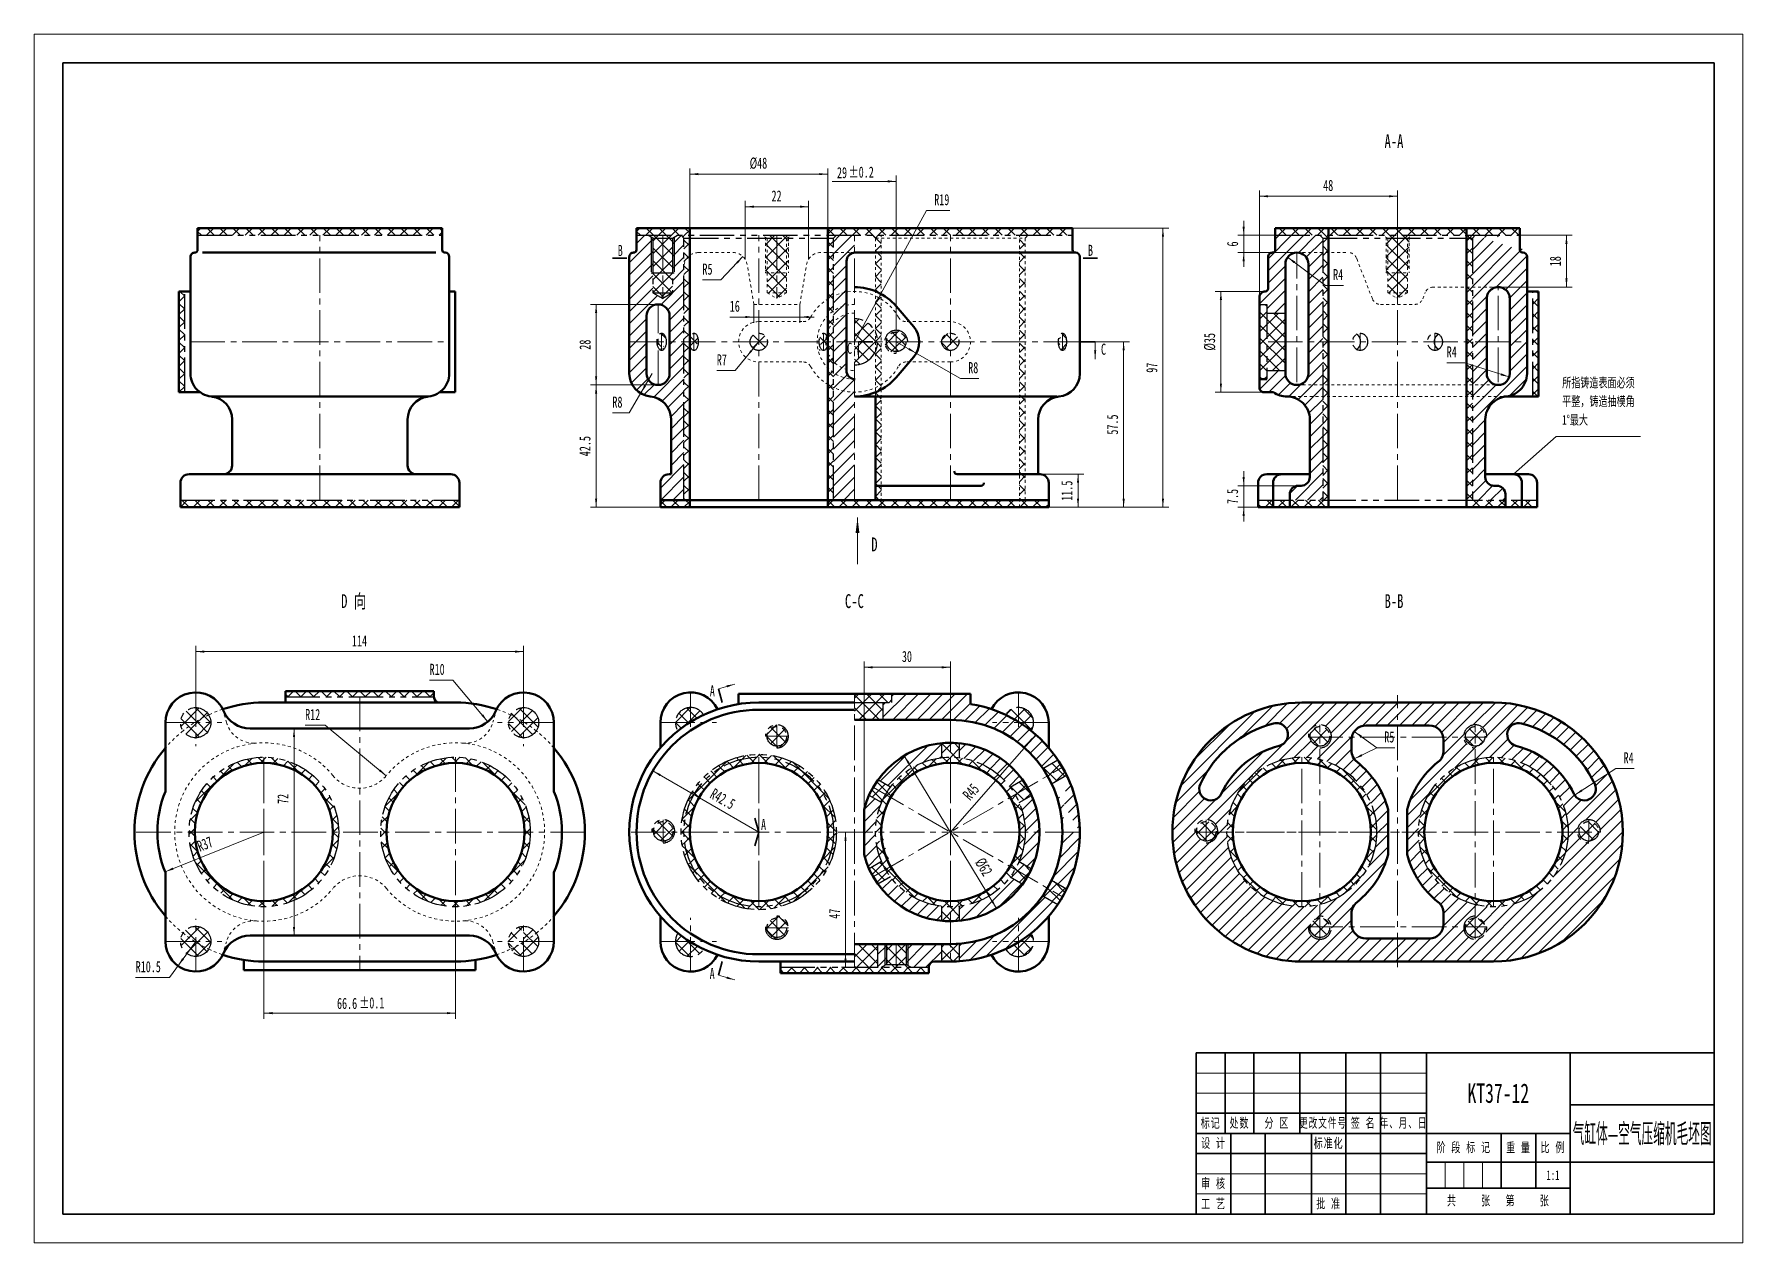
# Model space of a CAD drawing. Header units: millimetres. Extents: x -297 to 297, y -210 to 210.
import ezdxf
from ezdxf.enums import TextEntityAlignment as Align

# ---------------------------------------------------------------- set-up
doc = ezdxf.new("R2010")
doc.units = ezdxf.units.MM
for name, pattern in [('双点画线', [22, 12, -2, 2, -2, 2, -2]), ('点画线', [18, 12, -2, 2, -2]), ('虚线', [2, 1, -1])]:
    doc.linetypes.add(name, pattern=pattern)
doc.layers.get('0').update_dxf_attribs({"lineweight": 35})
for name, color, linetype, lineweight in [('EB0', 7, 'Continuous', 35), ('中心线层', 1, '点画线', 18), ('剖面线层', 7, 'Continuous', 18), ('尺寸线层', 7, 'Continuous', 18), ('细实线层', 7, 'Continuous', 18), ('虚线层', 6, '虚线', 18)]:
    doc.layers.add(name, color=color, linetype=linetype, lineweight=lineweight)
doc.styles.add('UserTxtStyle51', font='', dxfattribs={"width": 0.667})
doc.styles.add('标准', font='', dxfattribs={"width": 0.667})
doc.styles.get('UserTxtStyle51').set_extended_font_data('宋体')
doc.styles.get('标准').set_extended_font_data('宋体')
doc.dimstyles.new('复件标准', dxfattribs={"dimtxt": 3.853125, "dimasz": 3, "dimexe": 2, "dimexo": 0, "dimgap": 1.297723958333334, "dimtad": 1, "dimdec": 3, "dimdsep": 46, "dimtxsty": '标准', "dimblk": '_CAXARROW', "dimcen": 0, "dimdle": 5, "dimse2": 1, "dimsd2": 1, "dimazin": 2, "dimtfac": 0.7071067811865475, "dimtdec": 3, "dimtofl": 0, "dimtmove": 0, "dimatfit": 3, "dimfxl": 0, "dimfrac": 2, "dimtolj": 1, "dimtzin": 0, "dimlwd": 18, "dimarcsym": 0})
doc.dimstyles.new('标准', dxfattribs={"dimtxt": 3.853125, "dimasz": 3, "dimexe": 2, "dimexo": 0, "dimgap": 1.672723958333334, "dimtad": 1, "dimdec": 3, "dimdsep": 46, "dimtxsty": '标准', "dimblk": '_CAXARROW', "dimcen": 0, "dimdle": 5, "dimclrd": 256, "dimclre": 256, "dimclrt": 256, "dimazin": 2, "dimtfac": 0.7071067811865475, "dimtdec": 3, "dimtofl": 0, "dimtmove": 0, "dimatfit": 3, "dimfxl": 0, "dimfrac": 2, "dimtolj": 1, "dimtzin": 0, "dimlwd": 18, "dimarcsym": 0})
pattern_1 = [(45, (0, 0), (-2.245064030267288, 2.245064030267288), []), (135, (0, 0), (-2.245064030267288, -2.245064030267288), [])]
pattern_2 = [(45, (0, 0), (-2.121320343559642, 2.121320343559643), [])]

msp = doc.modelspace()

# ---------------------------------------------------------------- texts
at = {"layer": '尺寸线层', "linetype": 'Continuous', "lineweight": 18, "attachment_point": 1, "line_spacing_factor": 1.150569886022796, "style": '标准'}
for s, insert, char_height, width in [('\\T1.001;A-A', (172.4420682188825, 175.2354340126266), 4.81640625, 47.22561088410811), ('\\T1.001;所指铸造表面必须平整，铸造抽模角1%%D最大', (234.2059755574195, 90.62356324277063), 3.371484375, 26.92311883600325), ('\\T1.001;D', (-5.9954333033831, 35.09844337154375), 4.81640625, 47.22561088410814), ('\\T1.001;D 向', (-190.2834827928186, 15.4057566319701), 4.81640625, 47.22561088410814), ('\\T1.001;C-C', (-15.14296174851471, 15.4057566319701), 4.81640625, 47.22561088410814), ('\\T1.001;B-B', (172.4420682188825, 15.4057566319701), 4.81640625, 47.22561088410814)]:
    msp.add_mtext(s, dxfattribs=dict(at, insert=insert, char_height=char_height, width=width))

# ---------------------------------------------------------------- blocks, each defined once
blk = doc.blocks.new('$CAXA_TITLE_151E506F$')
at = {"layer": 'EB0', "linetype": 'Continuous', "lineweight": 35}
for p, q in [((-180, 56), (0, 56)), ((-180, 56), (-180, 0)), ((-170, 28), (-170, 56)), ((-160, 28), (-160, 56)), ((-144, 28), (-144, 56)), ((-128, 28), (-128, 56)), ((-116, 28), (-116, 56)), ((-100, 56), (-100, 0)), ((-50, 0), (-50, 56)), ((0, 56), (0, 0)), ((0, 38), (-50, 38)), ((-100, 35), (-180, 35)), ((-50, 28), (-180, 28)), ((-168, 0), (-168, 28)), ((-156, 0), (-156, 28)), ((-140, 0), (-140, 28)), ((-128, 0), (-128, 28)), ((-116, 0), (-116, 28)), ((-74.00000000000023, 28), (-74, 9)), ((-62, 28), (-62, 9)), ((-100, 21), (-180, 21)), ((-50, 18), (-100, 18)), ((0, 18), (-50, 18)), ((-50, 9), (-100, 9)), ((0, 0), (-180, 0))]:
    blk.add_line(p, q, dxfattribs=at)
at = {"layer": '细实线层', "linetype": 'Continuous', "lineweight": 18}
for p, q in [((-100, 49), (-180, 49)), ((-100, 42), (-180, 42)), ((-93.5, 17.99999999999989), (-93.5, 8.999999999999886)), ((-87, 17.99999999999989), (-87, 8.999999999999886)), ((-80.5, 17.99999999999994), (-80.5, 8.999999999999943)), ((-100, 14), (-180, 14)), ((-100, 7), (-180, 7))]:
    blk.add_line(p, q, dxfattribs=at)
at = {"layer": 'EB0', "char_height": 3.371484375, "attachment_point": 5, "line_spacing_factor": 1.150569886022796, "style": 'UserTxtStyle51'}
for s, insert, width in [('\\T1.1;标记', (-175, 31.5), 10), ('\\T1.1;处数', (-165, 31.5), 10), ('\\T1.1;分 区', (-152, 31.50000000000003), 16), ('\\T1.1;{\\W0.640781;更改文件号}', (-135.9672015266333, 31.5), 31.25836480138082), ('\\T1.1;签 名', (-122, 31.5), 12), ('\\T1.1;{\\W0.639309;年、月、日}', (-107.978351714509, 31.50000000000003), 30.51595875510688), ('\\T1.1;设 计', (-174, 24.50000000000003), 12), ('\\T1.1;设 计', (-174, 24.50000000000003), 12), ('\\T1.1;标准化', (-134, 24.49999999999997), 12), ('\\T1.1;阶 段 标 记', (-87.00000000000009, 23), 25.99999999999983), ('\\T1.1;重 量', (-68.00000000000006, 23), 12.00000000000014), ('\\T1.1;比 例', (-56.00000000000003, 23.00000000000003), 12), ('\\T1.1;审 核', (-174, 10.5), 12), ('\\T1.1;共     张   第     张', (-75, 4.499999999999972), 50), ('\\T1.1;工 艺', (-174, 3.500000000000028), 12), ('\\T1.1;批 准', (-134, 3.5), 12)]:
    blk.add_mtext(s, dxfattribs=dict(at, insert=insert, width=width))
at = {"layer": 'EB0', "color": 0, "linetype": 'Continuous', "style": '标准'}
for tag, height, width, p in [('标记C', 3.371484375, 0.667, (-175, 52.5)), ('处数C', 3.371484375, 0.667, (-165, 52.5)), ('分区C', 3.371484375, 0.667, (-152, 52.5)), ('更改文件_编号C', 3.371484375, 0.463422, (-136, 52.5)), ('标记签名C', 3.371484375, 0.528708, (-122, 52.5)), ('标记_日期C', 3.371484375, 0.648791, (-108, 52.5)), ('标记B', 3.371484375, 0.667, (-175, 45.5)), ('处数B', 3.371484375, 0.667, (-165, 45.5)), ('分区B', 3.371484375, 0.667, (-152, 45.5)), ('更改文件_编号B', 3.371484375, 0.463422, (-136, 45.5)), ('标记签名B', 3.371484375, 0.528708, (-122, 45.5)), ('标记_日期B', 3.371484375, 0.648791, (-108, 45.5)), ('单位名称', 6.742968749999999, 0.667, (-25, 47)), ('材料名称', 6.742968749999999, 0.667, (-75, 42)), ('标记A', 3.371484375, 0.667, (-175, 38.5)), ('处数A', 3.371484375, 0.667, (-165, 38.5)), ('分区A', 3.371484375, 0.667, (-152, 38.5)), ('更改文件_编号A', 3.371484375, 0.463422, (-136, 38.5)), ('标记签名A', 3.371484375, 0.528708, (-122, 38.5)), ('标记_日期A', 3.371484375, 0.648791, (-108, 38.5)), ('图纸名称', 6.742968749999999, 0.667, (-25, 28)), ('设计_人员编号', 3.371484375, 0.366015, (-162, 24.5)), ('设计_日期', 3.371484375, 0.667, (-148, 24.5)), ('标准化_人员编号', 3.371484375, 0.31721, (-122, 24.5)), ('标准化_日期', 3.371484375, 0.589868, (-108, 24.5)), ('审核_人员编号', 3.371484375, 0.366015, (-162, 10.5)), ('审核_日期', 3.371484375, 0.667, (-148, 10.5)), ('阶段标记A', 3.371484375, 0.264354, (-96.75, 13.5)), ('阶段标记B', 3.371484375, 0.264354, (-90.25, 13.5)), ('阶段标记C', 3.371484375, 0.264354, (-83.75, 13.5)), ('阶段标记D', 3.371484375, 0.264354, (-77.25, 13.5)), ('重量', 3.371484375, 0.667, (-68.00000000000006, 13.5)), ('图纸比例', 3.371484375, 0.594887, (-56, 13.50000000000003)), ('图纸编号', 6.742968749999999, 0.667, (-25, 9)), ('页数', 3.371484375, 0.667, (-87.5, 4.5)), ('页码', 3.371484375, 0.667, (-62.5, 4.5)), ('工艺_人员编号', 3.371484375, 0.366015, (-162, 3.5)), ('工艺_日期', 3.371484375, 0.667, (-148, 3.5)), ('批准_人员编号', 3.371484375, 0.366015, (-122, 3.5)), ('批准_日期', 3.371484375, 0.667, (-108, 3.5))]:
    blk.add_attdef(tag, text='', height=height, dxfattribs=dict(at, width=width)).set_placement(p, align=Align.MIDDLE_CENTER)
blk = doc.blocks.new('*X4')
at = {"layer": '尺寸线层', "linetype": 'Continuous', "lineweight": 18, "transparency": 16777216}
for points in [[(-49.80240643178363, 150.0473989895209), (-46.80240643178363, 149.6723989895209), (-46.80240643178363, 150.4223989895209)], [(-27.80240643178364, 150.0473989895209), (-30.80240643178364, 149.6723989895209), (-30.80240643178364, 150.4223989895209)]]:
    blk.add_hatch(color=256, dxfattribs=at).paths.add_polyline_path(points, flags=0)
for p, q in [((-49.80240643178364, 131.7588464176667), (-49.80240643178363, 152.0473989895209)), ((-27.80240643178364, 150.0473989895209), (-49.80240643178363, 150.0473989895209)), ((-27.80240643178364, 131.7588464176667), (-27.80240643178364, 152.0473989895209))]:
    blk.add_line(p, q, dxfattribs=at)
at = {"layer": '尺寸线层', "linetype": 'Continuous', "lineweight": 18, "transparency": 16777216, "insert": (-38.91663518178363, 153.7873989895209), "char_height": 3.853125, "width": 4.864389729374999, "attachment_point": 5, "line_spacing_factor": 1.150569886022796, "style": '标准'}
blk.add_mtext('\\T1.001;22', dxfattribs=at)
blk = doc.blocks.new('_CAXARROW')
blk.add_hatch(color=256).paths.add_polyline_path([(0, 0), (-1, 0.125), (-1, -0.125)], flags=0)
blk = doc.blocks.new('*X5')
at = {"layer": '尺寸线层', "linetype": 'Continuous', "lineweight": 18, "transparency": 16777216}
for points in [[(-46.80240643178367, 111.7185631964308), (-49.80240643178367, 111.3435631964308), (-49.80240643178367, 112.0935631964308)], [(-30.80240643178361, 111.7185631964308), (-27.80240643178361, 111.3435631964308), (-27.80240643178361, 112.0935631964308)]]:
    blk.add_hatch(color=256, dxfattribs=at).paths.add_polyline_path(points, flags=0)
for p, q in [((-46.80240643178367, 116.1018947052212), (-46.80240643178367, 109.7185631964308)), ((-30.80240643178361, 116.1018947052212), (-30.80240643178361, 109.7185631964308)), ((-25.80240643178361, 111.7185631964308), (-55.16557643178366, 111.7185631964308))]:
    blk.add_line(p, q, dxfattribs=at)
at = {"layer": '尺寸线层', "linetype": 'Continuous', "lineweight": 18, "transparency": 16777216, "insert": (-53.43394221303366, 115.4585631964308), "char_height": 3.853125, "width": 4.564552385624999, "attachment_point": 5, "line_spacing_factor": 1.150569886022796, "style": '标准'}
blk.add_mtext('\\T1.001;16', dxfattribs=at)
blk = doc.blocks.new('*X6')
at = {"layer": '尺寸线层', "linetype": 'Continuous', "lineweight": 18, "transparency": 16777216}
blk.add_hatch(color=256, dxfattribs=at).paths.add_polyline_path([(-50.60224374518374, 132.7344270476688), (-52.3912826966355, 130.2972227824936), (-52.93616254801858, 130.8125925017794)], flags=0)
for p, q in [((-50.60224374518374, 132.7344270476688), (-58.31225483625523, 124.5829397944275)), ((-58.31225483625523, 124.5829397944275), (-64.64341483625523, 124.5829397944275))]:
    blk.add_line(p, q, dxfattribs=at)
at = {"layer": '尺寸线层', "linetype": 'Continuous', "lineweight": 18, "transparency": 16777216, "insert": (-62.92605858625522, 128.3229397944276), "char_height": 3.853125, "width": 4.950057541875005, "attachment_point": 5, "line_spacing_factor": 1.150569886022796, "style": '标准'}
blk.add_mtext('\\T1.001;R5', dxfattribs=at)
blk = doc.blocks.new('*X8')
at = {"layer": 'EB0', "color": 0, "linetype": 'Continuous', "lineweight": 18, "char_height": 3.853125, "attachment_point": 1, "line_spacing_factor": 1.150569886022796, "style": '标准'}
for s, insert, width in [('\\T1.001;29', (-17.9055996005377, 163.8056757663301), 24.7839798625), ('\\T1.001;%%P0.2', (-13.8612792842877, 163.9983320163301), 18.28676548)]:
    blk.add_mtext(s, dxfattribs=dict(at, insert=insert, width=width))
blk = doc.blocks.new('*X7')
at = {"layer": 'EB0', "linetype": 'Continuous', "lineweight": 18, "transparency": 16777216}
blk.add_hatch(color=0, dxfattribs=at).paths.add_polyline_path([(2.697593568212273, 158.8557770846895), (-0.3024064317877269, 158.4807770846895), (-0.3024064317877269, 159.2307770846895)], flags=0)
at = {"layer": 'EB0', "color": 0, "linetype": 'Continuous', "lineweight": 18, "transparency": 16777216}
for p, q in [((2.69759356821227, 107.1018947052211), (2.697593568212273, 160.8557770846895)), ((2.697593568212273, 158.8557770846895), (-19.54694143178769, 158.8557770846895))]:
    blk.add_line(p, q, dxfattribs=at)
blk.add_blockref('*X8', (0, 0), dxfattribs=at)
blk = doc.blocks.new('*X9')
at = {"layer": '尺寸线层', "linetype": 'Continuous', "lineweight": 18, "transparency": 16777216}
blk.add_hatch(color=256, dxfattribs=at).paths.add_polyline_path([(-2.670062148544408, 119.7632358244801), (-3.783168986965858, 116.9522541158489), (-4.440853504831349, 117.3127413901874)], flags=0)
for q in [(-11.80240643178767, 103.101894705221), (21.37452186949717, 148.7385802246018)]:
    blk.add_line((13.21178186949717, 148.7385802246018), q, dxfattribs=at)
at = {"layer": '尺寸线层', "linetype": 'Continuous', "lineweight": 18, "transparency": 16777216, "insert": (18.52720608824717, 152.4785802246018), "char_height": 3.853125, "width": 7.737002818124999, "attachment_point": 5, "line_spacing_factor": 1.150569886022796, "style": '标准'}
blk.add_mtext('\\T1.001;R19', dxfattribs=at)
blk = doc.blocks.new('*X10')
at = {"layer": '尺寸线层', "linetype": 'Continuous', "lineweight": 18, "transparency": 16777216}
blk.add_hatch(color=256, dxfattribs=at).paths.add_polyline_path([(9.64770921786494, 99.14009051313208), (6.855706277741042, 100.299980414088), (7.227125420749385, 100.9515537562429)], flags=0)
for q in [(2.697593568212383, 103.1018947052211), (31.40035045050953, 90.34931751372636)]:
    blk.add_line((25.06919045050952, 90.34931751372636), q, dxfattribs=at)
at = {"layer": '尺寸线层', "linetype": 'Continuous', "lineweight": 18, "transparency": 16777216, "insert": (29.46168568488453, 94.08931751372636), "char_height": 3.853125, "width": 4.971474495000001, "attachment_point": 5, "line_spacing_factor": 1.150569886022796, "style": '标准'}
blk.add_mtext('\\T1.001;R8', dxfattribs=at)
blk = doc.blocks.new('*X11')
at = {"layer": '尺寸线层', "linetype": 'Continuous', "lineweight": 18, "transparency": 16777216}
blk.add_hatch(color=256, dxfattribs=at).paths.add_polyline_path([(-86.15454862541804, 85.20405854867187), (-84.95833137264475, 87.98069127270426), (-84.31165923296825, 87.60080294205137)], flags=0)
for q in [(-82.1024064317873, 92.10189470522106), (-95.96300510834413, 78.39444449621138)]:
    blk.add_line((-90.15486463729042, 78.39444449621138), q, dxfattribs=at)
at = {"layer": '尺寸线层', "linetype": 'Continuous', "lineweight": 18, "transparency": 16777216, "insert": (-94.23850987396914, 82.13444449621137), "char_height": 3.853125, "width": 4.971474494999995, "attachment_point": 5, "line_spacing_factor": 1.150569886022796, "style": '标准'}
blk.add_mtext('\\T1.001;R8', dxfattribs=at)
blk = doc.blocks.new('*X12')
at = {"layer": '尺寸线层', "linetype": 'Continuous', "lineweight": 18, "transparency": 16777216}
for points in [[(-101.6417975257132, 116.101894705221), (-102.0167975257132, 113.101894705221), (-101.2667975257132, 113.101894705221)], [(-101.6417975257133, 88.10189470522106), (-102.0167975257133, 91.10189470522106), (-101.2667975257133, 91.10189470522106)]]:
    blk.add_hatch(color=256, dxfattribs=at).paths.add_polyline_path(points, flags=0)
for p, q in [((-80.1024064317873, 116.101894705221), (-103.6417975257132, 116.101894705221)), ((-101.6417975257133, 88.10189470522106), (-101.6417975257132, 116.101894705221)), ((-80.10240643178736, 88.10189470522106), (-103.6417975257133, 88.10189470522106))]:
    blk.add_line(p, q, dxfattribs=at)
at = {"layer": '尺寸线层', "linetype": 'Continuous', "lineweight": 18, "transparency": 16777216, "insert": (-105.4888822913382, 102.1018997052211), "char_height": 3.853125, "width": 4.885806682500011, "attachment_point": 5, "rotation": 89.99999999999994, "line_spacing_factor": 1.150569886022796, "style": '标准'}
blk.add_mtext('\\T1.001;28', dxfattribs=at)
blk = doc.blocks.new('*X13')
at = {"layer": '尺寸线层', "linetype": 'Continuous', "lineweight": 18, "transparency": 16777216}
blk.add_hatch(color=256, dxfattribs=at).paths.add_polyline_path([(-49.54739677293835, 97.69430181493422), (-47.93209338871072, 100.2499661076188), (-47.35270843617999, 99.77371714249551)], flags=0)
for q in [(-45.10240643178803, 103.101894705221), (-59.66515643178367, 93.08768001781345)]:
    blk.add_line((-53.33399643178367, 93.08768001781345), q, dxfattribs=at)
at = {"layer": '尺寸线层', "linetype": 'Continuous', "lineweight": 18, "transparency": 16777216, "insert": (-57.94066119740866, 96.82768001781345), "char_height": 3.853125, "width": 4.971474494999995, "attachment_point": 5, "line_spacing_factor": 1.150569886022796, "style": '标准'}
blk.add_mtext('\\T1.001;R7', dxfattribs=at)
blk = doc.blocks.new('*X14')
at = {"layer": '尺寸线层', "linetype": 'Continuous', "lineweight": 18}
for points in [[(-82.32175353765248, -6.000000000000014), (-81.94675353765248, -3.000000000000014), (-82.69675353765248, -3.000000000000014)], [(0, -6.000000000000014), (0.375, -3.000000000000014), (-0.375, -3.000000000000014)]]:
    blk.add_hatch(color=0, dxfattribs=at).paths.add_polyline_path(points, flags=0)
at = {"layer": '尺寸线层', "color": 0, "linetype": 'Continuous', "lineweight": 35}
for p, q in [((-82.32175353765248, -1.4210854715202e-14), (-77.32175353765248, -1.4210854715202e-14)), ((-4.999999999999986, -1.4210854715202e-14), (0, -1.4210854715202e-14))]:
    blk.add_line(p, q, dxfattribs=at)
at = {"layer": '尺寸线层', "color": 0, "linetype": 'Continuous', "lineweight": 18}
for p, q in [((-82.32175353765248, -1.4210854715202e-14), (-82.32175353765248, -6.000000000000014)), ((0, -1.4210854715202e-14), (0, -6.000000000000014))]:
    blk.add_line(p, q, dxfattribs=at)
at = {"layer": '尺寸线层', "color": 0, "linetype": 'Continuous', "lineweight": 18, "char_height": 3.853125, "attachment_point": 7, "line_spacing_factor": 1.150569886022796, "style": '标准'}
for insert, width in [((-86.23580551473337, -4.243440170959829), 2.377281796875003), ((2.019114838461966, -4.561182306949917), 2.377281796875001)]:
    blk.add_mtext('\\T1.001;C', dxfattribs=dict(at, insert=insert, width=width))
blk = doc.blocks.new('*X15')
at = {"layer": '尺寸线层', "linetype": 'Continuous', "lineweight": 35}
for p, q in [((-2.494323435578536, -1.205152455108248), (2.505676564421464, -1.205152455108248)), ((161.0992192666867, -1.205152455108248), (166.0992192666867, -1.205152455108248))]:
    blk.add_line(p, q, dxfattribs=at)
at = {"layer": '尺寸线层', "linetype": 'Continuous', "lineweight": 18, "char_height": 3.853125, "attachment_point": 7, "line_spacing_factor": 1.150569886022796, "style": '标准'}
for insert, width in [((-0.6974728206683419, -0.4202559401641111), 2.462949609375), ((162.7598849026901, -0.3601166441608257), 2.462949609374988)]:
    blk.add_mtext('\\T1.001;B', dxfattribs=dict(at, insert=insert, width=width))
blk = doc.blocks.new('*X16')
at = {"layer": '尺寸线层', "linetype": 'Continuous', "lineweight": 18, "transparency": 16777216}
for points in [[(-69.10240643178739, 161.3718905629746), (-66.10240643178739, 161.7468905629746), (-66.10240643178739, 160.9968905629746)], [(-21.10240643178738, 161.3718905629746), (-24.10240643178737, 161.7468905629746), (-24.10240643178737, 160.9968905629746)]]:
    blk.add_hatch(color=256, dxfattribs=at).paths.add_polyline_path(points, flags=0)
for p, q in [((-69.10240643178739, 142.601894705221), (-69.10240643178739, 163.3718905629746)), ((-69.10240643178739, 161.3718905629746), (-21.10240643178738, 161.3718905629746)), ((-21.10240643178737, 142.601894705221), (-21.10240643178738, 163.3718905629746))]:
    blk.add_line(p, q, dxfattribs=at)
at = {"layer": '尺寸线层', "linetype": 'Continuous', "lineweight": 18, "transparency": 16777216, "insert": (-45.20948619741237, 165.1118905629746), "char_height": 3.853125, "width": 7.737002818124999, "attachment_point": 5, "line_spacing_factor": 1.150569886022796, "style": '标准'}
blk.add_mtext('\\T1.001;%%C48', dxfattribs=at)
blk = doc.blocks.new('*X17')
at = {"layer": '尺寸线层', "linetype": 'Continuous', "lineweight": 18, "transparency": 16777216}
for points in [[(65.88569979261948, 57.10189470522126), (66.26069979261949, 54.10189470522126), (65.51069979261949, 54.10189470522126)], [(65.88569979261952, 45.60189470522109), (66.2606997926195, 48.60189470522109), (65.5106997926195, 48.60189470522109)]]:
    blk.add_hatch(color=256, dxfattribs=at).paths.add_polyline_path(points, flags=0)
for p, q in [((52.69759356811065, 57.10189470522121), (67.88569979261948, 57.10189470522126)), ((65.88569979261948, 57.10189470522126), (65.88569979261952, 45.60189470522109)), ((55.69759356821241, 45.60189470522107), (67.88569979261952, 45.6018947052211))]:
    blk.add_line(p, q, dxfattribs=at)
at = {"layer": '尺寸线层', "linetype": 'Continuous', "lineweight": 18, "transparency": 16777216, "insert": (62.03147604261949, 51.35188970522115), "char_height": 3.853125, "width": 10.00994121937503, "attachment_point": 5, "rotation": 90.0000000000002, "line_spacing_factor": 1.150569886022796, "style": '标准'}
blk.add_mtext('\\T1.001;11.5', dxfattribs=at)
blk = doc.blocks.new('*X18')
at = {"layer": '尺寸线层', "linetype": 'Continuous', "lineweight": 18, "transparency": 16777216}
for points in [[(81.75000815881234, 103.1018947052211), (82.12500815881234, 100.1018947052211), (81.37500815881234, 100.1018947052211)], [(81.75000815881234, 45.60189470522106), (82.12500815881234, 48.60189470522106), (81.37500815881234, 48.60189470522106)]]:
    blk.add_hatch(color=256, dxfattribs=at).paths.add_polyline_path(points, flags=0)
for p, q in [((61.88203654308052, 103.1018947052211), (83.75000815881234, 103.1018947052211)), ((81.75000815881234, 103.1018947052211), (81.75000815881234, 45.60189470522106)), ((55.69759356821241, 45.60189470522107), (83.75000815881234, 45.60189470522106))]:
    blk.add_line(p, q, dxfattribs=at)
at = {"layer": '尺寸线层', "linetype": 'Continuous', "lineweight": 18, "transparency": 16777216, "insert": (77.89578440881235, 74.35188970522107), "char_height": 3.853125, "width": 10.309778563125, "attachment_point": 5, "rotation": 90, "line_spacing_factor": 1.150569886022796, "style": '标准'}
blk.add_mtext('\\T1.001;57.5', dxfattribs=at)
blk = doc.blocks.new('*X19')
at = {"layer": '尺寸线层', "linetype": 'Continuous', "lineweight": 18, "transparency": 16777216}
for points in [[(95.40164151379781, 142.601894705221), (95.77664151379781, 139.601894705221), (95.02664151379781, 139.601894705221)], [(95.40164151379778, 45.60189470522107), (95.77664151379778, 48.60189470522107), (95.02664151379778, 48.60189470522107)]]:
    blk.add_hatch(color=256, dxfattribs=at).paths.add_polyline_path(points, flags=0)
for p, q in [((63.99759356821171, 142.601894705221), (97.40164151379781, 142.601894705221)), ((95.40164151379781, 142.601894705221), (95.40164151379778, 45.60189470522107)), ((55.69759356821241, 45.60189470522107), (97.40164151379778, 45.60189470522107))]:
    blk.add_line(p, q, dxfattribs=at)
at = {"layer": '尺寸线层', "linetype": 'Continuous', "lineweight": 18, "transparency": 16777216, "insert": (91.5545567481728, 94.10188970522105), "char_height": 3.853125, "width": 4.928640588749992, "attachment_point": 5, "rotation": 90, "line_spacing_factor": 1.150569886022796, "style": '标准'}
blk.add_mtext('\\T1.001;97', dxfattribs=at)
blk = doc.blocks.new('*X20')
at = {"layer": '尺寸线层', "linetype": 'Continuous', "lineweight": 18, "transparency": 16777216}
for points in [[(-101.6417975257133, 88.10189470522107), (-101.2667975257133, 85.10189470522107), (-102.0167975257133, 85.10189470522107)], [(-101.6417975257133, 45.60189470522106), (-101.2667975257133, 48.60189470522106), (-102.0167975257133, 48.60189470522106)]]:
    blk.add_hatch(color=256, dxfattribs=at).paths.add_polyline_path(points, flags=0)
for p, q in [((-80.10240643178736, 88.10189470522107), (-103.6417975257133, 88.10189470522107)), ((-101.6417975257133, 88.10189470522107), (-101.6417975257133, 45.60189470522106)), ((-79.30240643178774, 45.60189470522106), (-103.6417975257133, 45.60189470522106))]:
    blk.add_line(p, q, dxfattribs=at)
at = {"layer": '尺寸线层', "linetype": 'Continuous', "lineweight": 18, "transparency": 16777216, "insert": (-105.4960212757133, 66.85188970522108), "char_height": 3.853125, "width": 10.43828028187501, "attachment_point": 5, "rotation": 90, "line_spacing_factor": 1.150569886022796, "style": '标准'}
blk.add_mtext('\\T1.001;42.5', dxfattribs=at)
blk = doc.blocks.new('*X22')
at = {"layer": '尺寸线层', "linetype": 'Continuous', "lineweight": 18, "char_height": 3.853125, "attachment_point": 1, "line_spacing_factor": 1.150569886022796, "style": '标准'}
for s, insert, width in [('\\T1.001;%%P0.1', (-183.9998092852836, -124.674714984686), 18.28676548), ('\\T1.001;66.6', (-191.7172227302836, -124.867371234686), 31.84460674499999)]:
    blk.add_mtext(s, dxfattribs=dict(at, insert=insert, width=width))
blk = doc.blocks.new('*X21')
at = {"layer": '尺寸线层', "linetype": 'Continuous', "lineweight": 18, "transparency": 16777216}
for points in [[(-217.1417338565336, -130.1922699163266), (-214.1417338565336, -130.5672699163266), (-214.1417338565336, -129.8172699163266)], [(-150.5417338565335, -130.1922699163266), (-153.5417338565335, -130.5672699163266), (-153.5417338565335, -129.8172699163266)]]:
    blk.add_hatch(color=256, dxfattribs=at).paths.add_polyline_path(points, flags=0)
for p, q in [((-217.1417338565337, -93.24681966565704), (-217.1417338565336, -132.1922699163266)), ((-150.5417338565336, -93.246819665657), (-150.5417338565335, -132.1922699163266)), ((-150.5417338565335, -130.1922699163266), (-217.1417338565336, -130.1922699163266))]:
    blk.add_line(p, q, dxfattribs=at)
blk.add_blockref('*X22', (0, 0), dxfattribs=at)
blk = doc.blocks.new('*X23')
at = {"layer": '尺寸线层', "linetype": 'Continuous', "lineweight": 18, "transparency": 16777216}
for points in [[(-206.6666531457783, -31.24681966565728), (-206.2916531457783, -34.24681966565728), (-207.0416531457783, -34.24681966565728)], [(-206.6666531457783, -103.2468196656573), (-206.2916531457783, -100.2468196656573), (-207.0416531457783, -100.2468196656573)]]:
    blk.add_hatch(color=256, dxfattribs=at).paths.add_polyline_path(points, flags=0)
for p, q in [((-208.6017625706378, -31.24681966565727), (-204.6666531457783, -31.24681966565728)), ((-206.6666531457783, -31.24681966565728), (-206.6666531457783, -103.2468196656573)), ((-208.6017625706378, -103.2468196656573), (-204.6666531457783, -103.2468196656573))]:
    blk.add_line(p, q, dxfattribs=at)
at = {"layer": '尺寸线层', "linetype": 'Continuous', "lineweight": 18, "transparency": 16777216, "insert": (-210.5208768957783, -55.75856621032787), "char_height": 3.853125, "width": 4.800138869999984, "attachment_point": 5, "rotation": 90, "line_spacing_factor": 1.150569886022796, "style": '标准'}
blk.add_mtext('\\T1.001;72', dxfattribs=at)
blk = doc.blocks.new('*X24')
at = {"layer": '尺寸线层', "linetype": 'Continuous', "lineweight": 18, "transparency": 16777216}
blk.add_hatch(color=256, dxfattribs=at).paths.add_polyline_path([(-174.5917989338237, -47.68637805356686), (-177.1431739510781, -46.06430822728629), (-176.6653913779243, -45.4861872946169)], flags=0)
for p, q in [((-195.8024850600407, -30.15700725401923), (-202.7996049291037, -30.15700725401922)), ((-174.5917989338237, -47.68637805356686), (-195.8024850600407, -30.15700725401923))]:
    blk.add_line(p, q, dxfattribs=at)
at = {"layer": '尺寸线层', "linetype": 'Continuous', "lineweight": 18, "transparency": 16777216, "insert": (-200.1664586791038, -26.41700725401923), "char_height": 3.853125, "width": 7.694168911874996, "attachment_point": 5, "line_spacing_factor": 1.150569886022796, "style": '标准'}
blk.add_mtext('\\T1.001;R12', dxfattribs=at)
blk = doc.blocks.new('*X25')
at = {"layer": '尺寸线层', "linetype": 'Continuous', "lineweight": 18, "transparency": 16777216}
blk.add_hatch(color=256, dxfattribs=at).paths.add_polyline_path([(-247.0136546957333, -113.7413704574677), (-245.5536255556695, -111.0939302012646), (-244.946871927683, -111.5347816897789)], flags=0)
for q in [(-240.8417338565336, -105.2468196656569), (-261.7993270359334, -117.8149704162264)]:
    blk.add_line((-249.9734270359334, -117.8149704162264), q, dxfattribs=at)
at = {"layer": '尺寸线层', "linetype": 'Continuous', "lineweight": 18, "transparency": 16777216, "insert": (-257.3346007859334, -114.0749704162264), "char_height": 3.853125, "width": 13.18239165187498, "attachment_point": 5, "line_spacing_factor": 1.150569886022796, "style": '标准'}
blk.add_mtext('\\T1.001;R10.5', dxfattribs=at)
blk = doc.blocks.new('*X26')
at = {"layer": '尺寸线层', "linetype": 'Continuous', "lineweight": 18, "transparency": 16777216}
blk.add_hatch(color=256, dxfattribs=at).paths.add_polyline_path([(-251.4642148585403, -81.06591145444287), (-248.8213693562378, -79.59758156951948), (-248.541252630789, -80.29330753577622)], flags=0)
blk.add_line((-251.4642148585403, -81.06591145444287), (-217.1417338565411, -67.24681966563749), dxfattribs=at)
at = {"layer": '尺寸线层', "linetype": 'Continuous', "lineweight": 18, "transparency": 16777216, "insert": (-237.6335203736655, -71.42245209101615), "char_height": 3.853125, "width": 10.0038489094844, "attachment_point": 5, "rotation": 21.93095253838497, "line_spacing_factor": 1.150569886022796, "style": '标准'}
blk.add_mtext('\\T1.001;R37', dxfattribs=at)
blk = doc.blocks.new('*X27')
at = {"layer": '尺寸线层', "linetype": 'Continuous', "lineweight": 18, "transparency": 16777216}
blk.add_hatch(color=256, dxfattribs=at).paths.add_polyline_path([(-139.2866482664675, -28.90575859563722), (-141.5027598908138, -26.84919002920494), (-140.9283395783275, -26.36696466217916)], flags=0)
for p, q in [((-151.4035849194601, -14.47222810445392), (-159.5663249194602, -14.47222810445392)), ((-139.2866482664675, -28.90575859563722), (-151.4035849194601, -14.47222810445392))]:
    blk.add_line(p, q, dxfattribs=at)
at = {"layer": '尺寸线层', "linetype": 'Continuous', "lineweight": 18, "transparency": 16777216, "insert": (-156.9117617163352, -10.73222810445392), "char_height": 3.853125, "width": 7.75841977124999, "attachment_point": 5, "line_spacing_factor": 1.150569886022796, "style": '标准'}
blk.add_mtext('\\T1.001;R10', dxfattribs=at)
blk = doc.blocks.new('*X28')
at = {"layer": '尺寸线层', "linetype": 'Continuous', "lineweight": 18, "transparency": 16777216}
for points in [[(-240.8417338565342, -4.564172406990119), (-237.8417338565342, -4.939172406989856), (-237.8417338565342, -4.189172406989856)], [(-126.8417338565357, -4.564172406980129), (-129.8417338565356, -4.939172406980392), (-129.8417338565357, -4.189172406980392)]]:
    blk.add_hatch(color=256, dxfattribs=at).paths.add_polyline_path(points, flags=0)
for p, q in [((-240.8417338565329, -18.74681966565709), (-240.8417338565343, -2.564172406990121)), ((-126.8417338565357, -4.564172406980129), (-240.8417338565342, -4.564172406990119)), ((-126.8417338565344, -18.7468196656572), (-126.8417338565358, -2.564172406980127))]:
    blk.add_line(p, q, dxfattribs=at)
at = {"layer": '尺寸线层', "linetype": 'Continuous', "lineweight": 18, "transparency": 16777216, "insert": (-183.9059897159102, -0.8241724069851237), "char_height": 3.853125, "width": 7.415748521250009, "attachment_point": 5, "line_spacing_factor": 1.150569886022796, "style": '标准'}
blk.add_mtext('\\T1.001;114', dxfattribs=at)
blk = doc.blocks.new('*X29')
at = {"layer": '尺寸线层', "linetype": 'Continuous', "lineweight": 18, "transparency": 16777216}
for points in [[(5.456481872979506, -40.71980069289877), (6.687956162363861, -43.48097726722091), (7.329738879446715, -43.09288585523946)], [(37.53870526344562, -93.77383863841462), (35.66544825697842, -91.40075347607393), (36.30723097406127, -91.01266206409248)]]:
    blk.add_hatch(color=256, dxfattribs=at).paths.add_polyline_path(points, flags=0)
blk.add_line((37.53870526344562, -93.77383863841462), (5.456481872979506, -40.71980069289877), dxfattribs=at)
at = {"layer": '尺寸线层', "linetype": 'Continuous', "lineweight": 18, "transparency": 16777216, "insert": (33.08954472781674, -79.3775203067674), "char_height": 3.853125, "width": 17.27339475518275, "attachment_point": 5, "rotation": 301.161706698005, "line_spacing_factor": 1.150569886022796, "style": '标准'}
blk.add_mtext('\\T1.001;%%C62', dxfattribs=at)
blk = doc.blocks.new('*X30')
at = {"layer": '尺寸线层', "linetype": 'Continuous', "lineweight": 18, "transparency": 16777216}
blk.add_hatch(color=256, dxfattribs=at).paths.add_polyline_path([(51.18427734402259, -33.42817382648909), (49.48698714096165, -35.93013924723203), (48.92334304364219, -35.43536118430186)], flags=0)
blk.add_line((51.18427734402259, -33.42817382648909), (21.49759356821257, -67.24681966565693), dxfattribs=at)
at = {"layer": '尺寸线层', "linetype": 'Continuous', "lineweight": 18, "transparency": 16777216, "insert": (28.6572832633701, -53.29127293651607), "char_height": 3.853125, "width": 14.16857067838199, "attachment_point": 5, "rotation": 48.722691546658446, "line_spacing_factor": 1.150569886022796, "style": '标准'}
blk.add_mtext('\\T1.001;R45', dxfattribs=at)
blk = doc.blocks.new('*X31')
at = {"layer": '尺寸线层', "linetype": 'Continuous', "lineweight": 18, "transparency": 16777216}
for points in [[(-8.50240643178731, -10.01551787493334), (-5.50240643178731, -10.39051787493335), (-5.50240643178731, -9.640517874933352)], [(21.49759356821269, -10.01551787493339), (18.49759356821269, -10.39051787493339), (18.49759356821269, -9.640517874933387)]]:
    blk.add_hatch(color=256, dxfattribs=at).paths.add_polyline_path(points, flags=0)
for p, q in [((-8.502406431787378, -59.43656998974986), (-8.502406431787307, -8.015517874933344)), ((21.49759356821269, -10.01551787493339), (-8.50240643178731, -10.01551787493334)), ((21.49759356821266, -27.24681966565697), (21.49759356821269, -8.015517874933394))]:
    blk.add_line(p, q, dxfattribs=at)
at = {"layer": '尺寸线层', "linetype": 'Continuous', "lineweight": 18, "transparency": 16777216, "insert": (6.404781771337691, -6.275517874933373), "char_height": 3.853125, "width": 4.885806682500002, "attachment_point": 5, "line_spacing_factor": 1.150569886022796, "style": '标准'}
blk.add_mtext('\\T1.001;30', dxfattribs=at)
blk = doc.blocks.new('*X32')
at = {"layer": '尺寸线层', "linetype": 'Continuous', "lineweight": 18, "transparency": 16777216}
blk.add_hatch(color=256, dxfattribs=at).paths.add_polyline_path([(-81.90823034258872, -45.99637669975444), (-79.12266827565654, -47.1716506981346), (-79.49767609270188, -47.82116523773698)], flags=0)
blk.add_line((-81.90823034258872, -45.99637669975444), (-45.10240643178723, -67.24681966565693), dxfattribs=at)
at = {"layer": '尺寸线层', "linetype": 'Continuous', "lineweight": 18, "transparency": 16777216, "insert": (-57.64270652967218, -55.7538117181691), "char_height": 3.853125, "width": 16.46377191783124, "attachment_point": 5, "rotation": 329.9993104355288, "line_spacing_factor": 1.150569886022796, "style": '标准'}
blk.add_mtext('\\T1.001;R42.5', dxfattribs=at)
blk = doc.blocks.new('*X33')
at = {"layer": '尺寸线层', "linetype": 'Continuous', "lineweight": 18, "transparency": 16777216}
for points in [[(-14.94973074804316, -67.24681649100219), (-15.32473074804316, -70.24681649100219), (-14.57473074804316, -70.24681649100219)], [(-14.94973074804316, -114.2468196656569), (-15.32473074804316, -111.2468196656569), (-14.57473074804316, -111.2468196656569)]]:
    blk.add_hatch(color=256, dxfattribs=at).paths.add_polyline_path(points, flags=0)
for p, q in [((-16.39588683448003, -67.24681649100219), (-12.94973074804316, -67.24681649100219)), ((-14.94973074804316, -114.2468196656569), (-14.94973074804316, -67.24681649100219)), ((-16.39588683448003, -114.2468196656569), (-12.94973074804316, -114.2468196656569))]:
    blk.add_line(p, q, dxfattribs=at)
at = {"layer": '尺寸线层', "linetype": 'Continuous', "lineweight": 18, "transparency": 16777216, "insert": (-18.79681551366816, -95.63252000053751), "char_height": 3.853125, "width": 4.971474495000017, "attachment_point": 5, "rotation": 90, "line_spacing_factor": 1.150569886022796, "style": '标准'}
blk.add_mtext('\\T1.001;47', dxfattribs=at)
blk = doc.blocks.new('*X34')
at = {"layer": '尺寸线层', "linetype": 'Continuous', "lineweight": 18}
for points in [[(-8.261947987526717, 51.4127336290987), (-11.25113664479163, 50.9595491509016), (-11.04760850685804, 50.23769300382708)], [(-8.261948041764178, -51.4127274721538), (-11.04760852195397, -50.23768675408964), (-11.25113668393316, -50.95954289438448)]]:
    blk.add_hatch(color=0, dxfattribs=at).paths.add_polyline_path(points, flags=0)
at = {"layer": '尺寸线层', "color": 0, "linetype": 'Continuous', "lineweight": 18}
for p, q in [((-14.03679716412295, 49.78450852562997), (-8.261947987526717, 51.4127336290987)), ((-14.03679716412295, -49.78450217632029), (-8.261948041764178, -51.4127274721538))]:
    blk.add_line(p, q, dxfattribs=at)
at = {"layer": '尺寸线层', "color": 0, "linetype": 'Continuous', "lineweight": 35}
for p, q in [((-14.03679716412295, 49.78450852562997), (-12.67994291123235, 44.97213421179978)), ((-1.356854252890606, 4.812374313830212), (0, 0)), ((0, 0), (-1.356854413194597, -4.812374268632311)), ((-12.67994275092835, -44.97212790768798), (-14.03679716412295, -49.78450217632029))]:
    blk.add_line(p, q, dxfattribs=at)
at = {"layer": '尺寸线层', "color": 0, "linetype": 'Continuous', "lineweight": 18, "char_height": 3.853125, "attachment_point": 7, "line_spacing_factor": 1.150569886022796, "style": '标准'}
for insert, width in [((-17.01478727412595, 47.11038661428869), 2.591451328124999), ((0.7859458349019854, 0.6992597173185118), 2.591451328125), ((-17.06721635912254, -51.08082785493544), 2.591451328124999)]:
    blk.add_mtext('\\T1.001;A', dxfattribs=dict(at, insert=insert, width=width))
blk = doc.blocks.new('*X35')
at = {"layer": '尺寸线层', "linetype": 'Continuous', "lineweight": 18, "transparency": 16777216}
blk.add_hatch(color=256, dxfattribs=at).paths.add_polyline_path([(238.5305181685581, -54.40854043200118), (240.852023416534, -52.47172903601541), (241.2573460602235, -53.10277067847058)], flags=0)
for p, q in [((238.5305181685581, -54.40854043200118), (252.8614033034505, -45.20370851839492)), ((252.8614033034505, -45.20370851839492), (259.1925633034505, -45.20370851839492))]:
    blk.add_line(p, q, dxfattribs=at)
at = {"layer": '尺寸线层', "linetype": 'Continuous', "lineweight": 18, "transparency": 16777216, "insert": (257.2967324440754, -41.46370851839492), "char_height": 3.853125, "width": 5.099976213750026, "attachment_point": 5, "line_spacing_factor": 1.150569886022796, "style": '标准'}
blk.add_mtext('\\T1.001;R4', dxfattribs=at)
blk = doc.blocks.new('*X36')
at = {"layer": '尺寸线层', "linetype": 'Continuous', "lineweight": 18, "transparency": 16777216}
blk.add_hatch(color=256, dxfattribs=at).paths.add_polyline_path([(161.9379945009383, -32.29447588575822), (164.5806017798643, -33.76323446679443), (164.137750212873, -34.36852984065202)], flags=0)
for p, q in [((161.9379945009383, -32.29447588575822), (169.7093745923779, -37.98024187674093)), ((169.7093745923779, -37.98024187674093), (176.0405345923779, -37.98024187674093))]:
    blk.add_line(p, q, dxfattribs=at)
at = {"layer": '尺寸线层', "linetype": 'Continuous', "lineweight": 18, "transparency": 16777216, "insert": (174.0947308423779, -34.24024187674093), "char_height": 3.853125, "width": 4.950057541874983, "attachment_point": 5, "line_spacing_factor": 1.150569886022796, "style": '标准'}
blk.add_mtext('\\T1.001;R5', dxfattribs=at)
blk = doc.blocks.new('*X37')
at = {"layer": 'EB0', "linetype": 'Continuous', "lineweight": 18}
blk.add_hatch(color=0, dxfattribs=at).paths.add_polyline_path([(0, 0), (2.855054217351238, 0.9946307938049017), (2.522374199880744, 1.666809345958896)], flags=0)
blk = doc.blocks.new('*X38')
at = {"layer": '尺寸线层', "linetype": 'Continuous', "lineweight": 18, "transparency": 16777216}
for points in [[(123.4739691548454, 140.1018947052212), (123.0989691548454, 143.1018947052212), (123.8489691548454, 143.1018947052212)], [(123.4739691548454, 134.1018947052212), (123.0989691548454, 131.1018947052212), (123.8489691548454, 131.1018947052212)]]:
    blk.add_hatch(color=256, dxfattribs=at).paths.add_polyline_path(points, flags=0)
for p, q in [((123.4739691548454, 129.1018947052212), (123.4739691548454, 145.1018947052212)), ((134.4733001679569, 140.1018947052212), (121.4739691548454, 140.1018947052212)), ((141.9732972253195, 134.1018947052212), (121.4739691548454, 134.1018947052212))]:
    blk.add_line(p, q, dxfattribs=at)
at = {"layer": '尺寸线层', "linetype": 'Continuous', "lineweight": 18, "transparency": 16777216, "insert": (119.6340233735954, 137.1018997052212), "char_height": 3.853125, "width": 2.184529218750043, "attachment_point": 5, "rotation": 90, "line_spacing_factor": 1.150569886022796, "style": '标准'}
blk.add_mtext('\\T1.001;6', dxfattribs=at)
blk = doc.blocks.new('*X39')
at = {"layer": '尺寸线层', "linetype": 'Continuous', "lineweight": 18, "transparency": 16777216}
for points in [[(235.6925516671839, 140.1018947052212), (236.0675516671839, 137.1018947052212), (235.3175516671839, 137.1018947052212)], [(235.6925516671839, 122.101894705221), (236.0675516671839, 125.101894705221), (235.3175516671839, 125.101894705221)]]:
    blk.add_hatch(color=256, dxfattribs=at).paths.add_polyline_path(points, flags=0)
for p, q in [((219.4732938186471, 140.1018947052212), (237.6925516671839, 140.1018947052212)), ((235.6925516671839, 140.1018947052212), (235.6925516671839, 122.101894705221)), ((211.9732969583274, 122.101894705221), (237.6925516671839, 122.101894705221))]:
    blk.add_line(p, q, dxfattribs=at)
at = {"layer": '尺寸线层', "linetype": 'Continuous', "lineweight": 18, "transparency": 16777216, "insert": (231.8454669015589, 131.1018897052211), "char_height": 3.853125, "width": 4.543135432500009, "attachment_point": 5, "rotation": 90, "line_spacing_factor": 1.150569886022796, "style": '标准'}
blk.add_mtext('\\T1.001;18', dxfattribs=at)
blk = doc.blocks.new('*X40')
at = {"layer": '尺寸线层', "linetype": 'Continuous', "lineweight": 18, "transparency": 16777216}
for points in [[(128.9733003005363, 153.6764632382574), (131.9733003005363, 153.3014632382574), (131.9733003005363, 154.0514632382574)], [(176.973296993302, 153.6764632382574), (173.973296993302, 153.3014632382574), (173.973296993302, 154.0514632382574)]]:
    blk.add_hatch(color=256, dxfattribs=at).paths.add_polyline_path(points, flags=0)
for p, q in [((128.9733003005363, 118.6018947052086), (128.9733003005363, 155.6764632382574)), ((176.973296993302, 140.1018947052212), (176.973296993302, 155.6764632382574)), ((176.973296993302, 153.6764632382574), (128.9733003005363, 153.6764632382574))]:
    blk.add_line(p, q, dxfattribs=at)
at = {"layer": '尺寸线层', "linetype": 'Continuous', "lineweight": 18, "transparency": 16777216, "insert": (152.8662088812942, 157.4164632382574), "char_height": 3.853125, "width": 4.971474494999995, "attachment_point": 5, "line_spacing_factor": 1.150569886022796, "style": '标准'}
blk.add_mtext('\\T1.001;48', dxfattribs=at)
blk = doc.blocks.new('*X41')
at = {"layer": '尺寸线层', "linetype": 'Continuous', "lineweight": 18, "transparency": 16777216}
blk.add_hatch(color=256, dxfattribs=at).paths.add_polyline_path([(138.765766344865, 132.4918208838588), (141.39546991044, 131.0000822481716), (140.9473587519454, 130.3986702515896)], flags=0)
for p, q in [((138.765766344865, 132.4918208838588), (151.8849900868845, 122.7167073460553)), ((151.8849900868845, 122.7167073460553), (158.2161500868845, 122.7167073460553))]:
    blk.add_line(p, q, dxfattribs=at)
at = {"layer": '尺寸线层', "linetype": 'Continuous', "lineweight": 18, "transparency": 16777216, "insert": (156.3203192275095, 126.4567073460553), "char_height": 3.853125, "width": 5.099976213749983, "attachment_point": 5, "line_spacing_factor": 1.150569886022796, "style": '标准'}
blk.add_mtext('\\T1.001;R4', dxfattribs=at)
blk = doc.blocks.new('*X42')
at = {"layer": '尺寸线层', "linetype": 'Continuous', "lineweight": 18, "transparency": 16777216}
blk.add_hatch(color=256, dxfattribs=at).paths.add_polyline_path([(215.7799894510106, 90.87344343128922), (212.809802800798, 91.43790446882791), (213.0401374146603, 92.15165930464826)], flags=0)
for p, q in [((200.3791028203582, 95.84343746450645), (194.0479428203582, 95.84343746450645)), ((215.7799894510106, 90.87344343128922), (200.3791028203582, 95.84343746450645))]:
    blk.add_line(p, q, dxfattribs=at)
at = {"layer": '尺寸线层', "linetype": 'Continuous', "lineweight": 18, "transparency": 16777216, "insert": (195.8152719609832, 99.58343746450643), "char_height": 3.853125, "width": 5.099976213749983, "attachment_point": 5, "line_spacing_factor": 1.150569886022796, "style": '标准'}
blk.add_mtext('\\T1.001;R4', dxfattribs=at)
blk = doc.blocks.new('*X43')
at = {"layer": '尺寸线层', "linetype": 'Continuous', "lineweight": 18, "transparency": 16777216}
for points in [[(123.4739691548454, 53.10189470522103), (123.8489691548454, 56.10189470522103), (123.0989691548454, 56.10189470522103)], [(123.4739691548454, 45.60189470522123), (123.8489691548454, 42.60189470522123), (123.0989691548454, 42.60189470522123)]]:
    blk.add_hatch(color=256, dxfattribs=at).paths.add_polyline_path(points, flags=0)
for p, q in [((123.4739691548454, 58.10189470522103), (123.4739691548454, 40.60189470522123)), ((143.4732974064582, 53.10189470522103), (121.4739691548454, 53.10189470522103)), ((128.4733001679568, 45.60189470522122), (121.4739691548454, 45.60189470522123))]:
    blk.add_line(p, q, dxfattribs=at)
at = {"layer": '尺寸线层', "linetype": 'Continuous', "lineweight": 18, "transparency": 16777216, "insert": (119.6197454048454, 49.35188970522113), "char_height": 3.853125, "width": 7.544250240000018, "attachment_point": 5, "rotation": 90, "line_spacing_factor": 1.150569886022796, "style": '标准'}
blk.add_mtext('\\T1.001;7.5', dxfattribs=at)
blk = doc.blocks.new('*X44')
at = {"layer": '尺寸线层', "linetype": 'Continuous', "lineweight": 18, "transparency": 16777216}
for points in [[(115.5482931537451, 120.601894705221), (115.9232931537451, 117.601894705221), (115.1732931537451, 117.601894705221)], [(115.5482931537451, 85.60189470501791), (115.9232931537451, 88.60189470501791), (115.1732931537451, 88.60189470501791)]]:
    blk.add_hatch(color=256, dxfattribs=at).paths.add_polyline_path(points, flags=0)
for p, q in [((126.9049684075112, 120.601894705221), (113.5482931537451, 120.601894705221)), ((115.5482931537451, 120.601894705221), (115.5482931537451, 85.60189470501791)), ((132.410543954376, 85.60189470501791), (113.5482931537451, 85.60189470501791))]:
    blk.add_line(p, q, dxfattribs=at)
at = {"layer": '尺寸线层', "linetype": 'Continuous', "lineweight": 18, "transparency": 16777216, "insert": (111.6940694037451, 103.1018897051195), "char_height": 3.853125, "width": 7.715585865000008, "attachment_point": 5, "rotation": 90.0000000000001, "line_spacing_factor": 1.150569886022796, "style": '标准'}
blk.add_mtext('\\T1.001;%%C35', dxfattribs=at)

# ---------------------------------------------------------------- dimensions: what is measured, and where the dimension line sits
at = {"layer": '尺寸线层', "linetype": 'Continuous', "lineweight": 18}
dim = msp.add_linear_dim(base=(-21.10240643178738, 161.3718905629746), p1=(-69.10240643178739, 142.601894705221), p2=(-21.10240643178737, 142.601894705221), angle=180, text='%%C48', dimstyle='标准', override={"dimsah": 1, "dimtfill": 1}, dxfattribs=at)
dim.commit()
dim.dimension.update_dxf_attribs({"geometry": '*X16', "text_midpoint": (-45.10240143178737, 165.1118905629746)})
for base, p1, p2, angle, dimstyle, override, picture, middle in [((-26.30240643178767, 158.8557770846895), (2.69759356821227, 107.1018947052211), (-26.30240643178767, 107.101894705221), 180, '复件标准', {"dimsah": 1, "dimtol": 1, "dimtp": 0.2, "dimtm": 0.2, "dimtfac": 1, "dimtfill": 1, "dimtzin": 0}, '*X7', (-11.8024114317877, 162.2207770846895)), ((128.9733003005363, 153.6764632382575), (176.973296993302, 140.1018947052212), (128.9733003005363, 118.6018947052086), 180, '标准', {"dimsah": 1, "dimtfill": 1, "dimtzin": 0}, '*X40', (152.9732936469192, 157.4164632382574)), ((95.40164151379778, 45.60189470522107), (63.99759356821171, 142.601894705221), (55.69759356821241, 45.60189470522107), 90, '标准', {"dimsah": 1, "dimtfill": 1, "dimtzin": 0}, '*X19', (91.6616415137978, 94.10188970522105)), ((123.4739691548454, 140.1018947052212), (141.9732972253195, 134.1018947052212), (134.4733001679569, 140.1018947052212), 90, '标准', {"dimsah": 1, "dimtfill": 1, "dimtzin": 0}, '*X38', (119.7339691548454, 137.1018997052212)), ((235.6925516671839, 122.101894705221), (219.4732938186471, 140.1018947052212), (211.9732969583274, 122.101894705221), 90, '标准', {"dimsah": 1, "dimtfill": 1, "dimtzin": 0}, '*X39', (231.9525516671839, 131.1018897052211)), ((115.5482931537451, 85.60189470501791), (126.9049684075112, 120.601894705221), (132.410543954376, 85.60189470501791), 90.00000000000001, '标准', {"dimpost": '%%C<>', "dimsah": 1, "dimtfill": 1, "dimtzin": 0}, '*X44', (111.8082931537451, 103.1018897051194)), ((-101.6417975257133, 116.101894705221), (-80.10240643178736, 88.10189470522106), (-80.1024064317873, 116.101894705221), 90, '标准', {"dimsah": 1, "dimtfill": 1, "dimtzin": 0}, '*X12', (-105.3817975257132, 102.1018997052211)), ((81.75000815881234, 45.60189470522107), (61.88203654308052, 103.1018947052211), (55.69759356821241, 45.60189470522107), 90, '标准', {"dimsah": 1, "dimtfill": 1, "dimtzin": 0}, '*X18', (78.01000815881233, 74.35188970522107)), ((-101.6417975257133, 45.60189470522106), (-80.10240643178736, 88.10189470522107), (-79.30240643178774, 45.60189470522106), 90, '标准', {"dimsah": 1, "dimtfill": 1, "dimtzin": 0}, '*X20', (-105.3817975257133, 66.85188970522107)), ((65.8856997926195, 45.6018947052211), (52.69759356811065, 57.10189470522121), (55.69759356821241, 45.60189470522107), 270.0000000000002, '标准', {"dimsah": 1, "dimtfill": 1, "dimtzin": 0}, '*X17', (62.1456997926195, 51.35188970522115)), ((123.4739691548454, 45.60189470522122), (143.4732974064582, 53.10189470522103), (128.4733001679568, 45.60189470522122), 90, '标准', {"dimsah": 1, "dimtfill": 1, "dimtzin": 0}, '*X43', (119.7339691548454, 49.35188970522113)), ((-240.8417338565342, -4.564172406990122), (-126.8417338565344, -18.7468196656572), (-240.8417338565329, -18.74681966565709), 5.002220859751105e-12, '标准', {"dimsah": 1, "dimtfill": 1, "dimtzin": 0}, '*X28', (-183.8417388565352, -0.8241724069851237)), ((-8.502406431787309, -10.01551787493334), (21.49759356821266, -27.24681966565697), (-8.502406431787378, -59.43656998974986), 179.9999999999999, '标准', {"dimsah": 1, "dimtfill": 1, "dimtzin": 0}, '*X31', (6.497588568212691, -6.275517874933373)), ((-217.1417338565336, -130.1922699163267), (-150.5417338565336, -93.246819665657), (-217.1417338565337, -93.24681966565704), 1.1368683772161603e-13, '标准', {"dimsah": 1, "dimtol": 1, "dimtp": 0.1, "dimtm": 0.1, "dimtfac": 1, "dimtfill": 1, "dimtzin": 0}, '*X21', (-183.8417388565336, -126.4522699163266))]:
    dim = msp.add_linear_dim(base=base, p1=p1, p2=p2, angle=angle, dimstyle=dimstyle, override=override, dxfattribs=at)
    dim.commit()
    dim.dimension.update_dxf_attribs({"geometry": picture, "text_midpoint": middle})
for base, p1, p2, picture, middle in [((-49.80240643178364, 150.0473989895209), (-27.80240643178364, 131.7588464176667), (-49.80240643178364, 131.7588464176667), '*X4', (-38.80241143178363, 153.7873989895209)), ((-46.80240643178367, 111.7185631964308), (-30.80240643178361, 116.1018947052212), (-46.80240643178367, 116.1018947052212), '*X5', (-53.33399643178367, 115.4585631964308))]:
    dim = msp.add_linear_dim(base=base, p1=p1, p2=p2, dimstyle='标准', override={"dimsah": 1, "dimtfill": 1, "dimtzin": 0}, dxfattribs=at)
    dim.commit()
    dim.dimension.update_dxf_attribs({"geometry": picture, "text_midpoint": middle})
for center, mpoint, override, picture, middle in [((-11.80240643178767, 103.101894705221), (-2.670062148544408, 119.7632358244801), {"dimtih": 1, "dimtoh": 1, "dimpost": 'R<>', "dimsah": 1, "dimtmove": 2, "dimtfill": 1, "dimtzin": 0}, '*X9', (18.62715186949717, 148.8792937662685)), ((-54.03804187402257, 129.101894704833), (-50.60224374518374, 132.7344270476688), {"dimtih": 1, "dimtoh": 1, "dimpost": 'R<>', "dimsah": 1, "dimtmove": 2, "dimtfill": 1, "dimtzin": 0}, '*X6', (-62.81183483625522, 124.7236533360942)), ((141.973296993302, 130.1018947052212), (138.765766344865, 132.4918208838588), {"dimtih": 1, "dimtoh": 1, "dimpost": 'R<>', "dimsah": 1, "dimtmove": 2, "dimtfill": 1, "dimtzin": 0}, '*X41', (156.3845700868845, 122.857420887722)), ((-45.10240643178803, 103.101894705221), (-49.54739677293835, 97.69430181493422), {"dimtih": 1, "dimtoh": 1, "dimpost": 'R<>', "dimsah": 1, "dimtmove": 2, "dimtfill": 1, "dimtzin": 0}, '*X13', (-57.83357643178367, 93.22839355948011)), ((2.697593568212383, 103.1018947052211), (9.64770921786494, 99.14009051313208), {"dimtih": 1, "dimtoh": 1, "dimpost": 'R<>', "dimsah": 1, "dimtmove": 2, "dimtfill": 1, "dimtzin": 0}, '*X10', (29.56877045050953, 90.49003105539302)), ((211.973296993302, 92.10189470522104), (215.7799894510106, 90.87344343128922), {"dimtih": 1, "dimtoh": 1, "dimpost": 'R<>', "dimsah": 1, "dimtmove": 2, "dimtfill": 1, "dimtzin": 0}, '*X42', (195.8795228203582, 95.98415100617311)), ((-82.1024064317873, 92.10189470522106), (-86.15454862541804, 85.20405854867187), {"dimtih": 1, "dimtoh": 1, "dimpost": 'R<>', "dimsah": 1, "dimtmove": 2, "dimtfill": 1, "dimtzin": 0}, '*X11', (-94.13142510834413, 78.53515803787803)), ((-145.7163158989044, -21.24682577468935), (-139.2866482664675, -28.90575859563722), {"dimtih": 1, "dimtoh": 1, "dimpost": 'R<>', "dimsah": 1, "dimtmove": 2, "dimtfill": 1, "dimtzin": 0}, '*X27', (-156.8189549194602, -14.33151456278725)), ((-183.8417338565337, -40.04185688310588), (-174.5917989338237, -47.68637805356686), {"dimtih": 1, "dimtoh": 1, "dimpost": 'R<>', "dimsah": 1, "dimtmove": 2, "dimtfill": 1, "dimtzin": 0}, '*X24', (-200.0522349291037, -30.01629371235256)), ((21.49759356821257, -67.24681966565693), (51.18427734402259, -33.42817382648909), {"dimpost": 'R<>', "dimsah": 1, "dimtmove": 2, "dimtfill": 1, "dimtzin": 0}, '*X30', (31.5822122453365, -55.75856621032784)), ((165.973296993407, -35.24681966576196), (161.9379945009383, -32.29447588575822), {"dimtih": 1, "dimtoh": 1, "dimpost": 'R<>', "dimsah": 1, "dimtmove": 2, "dimtfill": 1, "dimtzin": 0}, '*X36', (174.2089545923779, -37.83952833507426)), ((241.8960735949857, -52.24681966565692), (238.5305181685581, -54.40854043200118), {"dimtih": 1, "dimtoh": 1, "dimpost": 'R<>', "dimsah": 1, "dimtmove": 2, "dimtfill": 1, "dimtzin": 0}, '*X35', (257.3609833034504, -45.06299497672826)), ((-45.10240643178723, -67.24681966565693), (-81.90823034258872, -45.99637669975444), {"dimpost": 'R<>', "dimsah": 1, "dimtmove": 2, "dimtfill": 1, "dimtzin": 0}, '*X32', (-59.3985217606716, -58.99272422231963)), ((-217.1417338565411, -67.24681966563749), (-251.4642148585403, -81.06591145444287), {"dimpost": 'R<>', "dimsah": 1, "dimtmove": 2, "dimtfill": 1, "dimtzin": 0}, '*X26', (-236.1295868704694, -74.89180557608306)), ((-240.8417338565336, -105.2468196656569), (-247.0136546957333, -113.7413704574677), {"dimtih": 1, "dimtoh": 1, "dimpost": 'R<>', "dimsah": 1, "dimtmove": 2, "dimtfill": 1, "dimtzin": 0}, '*X25', (-257.2203770359334, -117.6742568745598))]:
    dim = msp.add_radius_dim(center=center, mpoint=mpoint, dimstyle='标准', override=override, dxfattribs=at)
    dim.commit()
    dim.dimension.update_dxf_attribs({"geometry": picture, "text_midpoint": middle})
for base, p1, p2, picture, middle in [((-206.6666531457782, -103.2468196656573), (-208.6017625706378, -31.24681966565727), (-208.6017625706378, -103.2468196656573), '*X23', (-210.4066531457783, -55.75856621032786)), ((-14.94973074804316, -67.24681649100219), (-16.39588683448003, -114.2468196656569), (-16.39588683448003, -67.24681649100219), '*X33', (-18.68973074804316, -95.63252000053751))]:
    dim = msp.add_linear_dim(base=base, p1=p1, p2=p2, angle=90, dimstyle='标准', override={"dimsah": 1, "dimtfill": 1, "dimtzin": 0}, dxfattribs=at)
    dim.commit()
    dim.dimension.update_dxf_attribs({"geometry": picture, "text_midpoint": middle, "dimtype": 160})
dim = msp.add_diameter_dim_2p(p1=(5.456481872979506, -40.71980069289877), p2=(37.53870526344562, -93.77383863841462), dimstyle='标准', override={"dimpost": '%%C<>', "dimsah": 1, "dimtmove": 2, "dimtfill": 1, "dimtzin": 0}, dxfattribs=at)
dim.commit()
dim.dimension.update_dxf_attribs({"geometry": '*X29', "text_midpoint": (30.0034119952969, -81.3128028145149), "dimtype": 163})

# ---------------------------------------------------------------- hatches: boundary and pattern name
at = {"layer": 'EB0', "linetype": 'Continuous', "lineweight": 18}
msp.add_hatch(color=255, dxfattribs=at).paths.add_polyline_path([(-10.77087282057605, 41.99108036862448), (-10.10396035504459, 36.6557806443728), (-11.43778528610751, 36.6557806443728)], flags=0)
at = {"layer": '剖面线层', "linetype": 'Continuous', "lineweight": 18}
h = msp.add_hatch(dxfattribs=at)
h.set_pattern_fill('ANSI37', color=256, style=0)
h.set_pattern_definition(pattern_1)
edge = h.paths.add_edge_path(flags=0)
edge.add_line((-197.6746195893452, 140.1018947052212), (-240.1746164146903, 140.1018947052212))
edge.add_line((-155.174622764, 140.1018947052212), (-197.6746195893452, 140.1018947052212))
edge.add_line((-155.174622764, 142.6018947052212), (-155.174622764, 140.1018947052212))
edge.add_line((-240.1746164146903, 142.6018947052212), (-155.174622764, 142.6018947052212))
edge.add_line((-240.1746164146903, 140.1018947052212), (-240.1746164146903, 142.6018947052212))
h = msp.add_hatch(dxfattribs=at)
h.set_pattern_fill('ANSI37', color=256, style=0)
h.set_pattern_definition(pattern_1)
edge = h.paths.add_edge_path(flags=0)
edge.add_line((-18.10240643178734, 140.1018947052211), (-21.10240643178737, 140.1018947052211))
edge.add_line((-11.80240643178773, 140.1018947052211), (-18.10240643178734, 140.1018947052211))
edge.add_line((-5.502406431787435, 140.1018947052211), (-11.80240643178773, 140.1018947052211))
edge.add_line((21.49759356821262, 140.1018947052211), (-5.502406431787435, 140.1018947052211))
edge.add_line((48.49759356821258, 140.1018947052211), (21.49759356821262, 140.1018947052211))
edge.add_line((63.99759356821171, 140.1018947052211), (48.49759356821258, 140.1018947052211))
edge.add_line((63.99759356821171, 142.601894705221), (63.99759356821171, 140.1018947052211))
edge.add_line((-21.10240643178737, 142.601894705221), (63.99759356821171, 142.601894705221))
edge.add_line((-21.10240643178737, 140.101894705221), (-21.10240643178737, 142.601894705221))
edge = h.paths.add_edge_path(flags=0)
edge.add_line((-83.63445723935635, 140.1018947052211), (-87.60240643178727, 140.101894705221))
edge.add_line((-78.50240643178745, 140.101894705221), (-83.63445723935635, 140.1018947052211))
edge.add_line((-73.37035562421869, 140.101894705221), (-78.50240643178745, 140.101894705221))
edge.add_line((-72.1024064317873, 140.101894705221), (-73.37035562421869, 140.101894705221))
edge.add_line((-69.10240643178739, 140.101894705221), (-72.1024064317873, 140.101894705221))
edge.add_line((-69.10240643178739, 142.601894705136), (-69.10240643178739, 140.101894705221))
edge.add_line((-87.60240643178733, 142.6018947051241), (-69.10240643178739, 142.601894705136))
edge.add_line((-87.60240643178727, 140.101894705221), (-87.60240643178733, 142.6018947051241))
h = msp.add_hatch(dxfattribs=at)
h.set_pattern_fill('ANSI37', color=256, style=0)
h.set_pattern_definition(pattern_1)
edge = h.paths.add_edge_path(flags=0)
edge.add_line((203.9733001679567, 140.1018947052212), (200.9733001679567, 140.1018947052212))
edge.add_line((219.4732938186471, 140.1018947052212), (203.9733001679567, 140.1018947052212))
edge.add_line((219.4732938186471, 142.6018947052212), (219.4732938186471, 140.1018947052212))
edge.add_line((200.9733001679567, 142.6018947052212), (219.4732938186471, 142.6018947052212))
edge.add_line((200.9733001679567, 140.1018947052212), (200.9733001679567, 142.6018947052212))
edge.add_line((171.8412493603876, 140.1018947052212), (152.9733001679568, 140.1018947052212))
edge.add_line((176.973296993302, 140.1018947052212), (171.8412493603876, 140.1018947052212))
edge.add_line((182.1053509755259, 140.1018947052212), (176.973296993302, 140.1018947052212))
edge.add_line((200.9733001679567, 140.1018947052212), (182.1053509755259, 140.1018947052212))
edge.add_line((200.9733001679567, 142.6018947052212), (200.9733001679567, 140.1018947052212))
edge.add_line((152.9733001679568, 142.6018947052212), (200.9733001679567, 142.6018947052212))
edge.add_line((152.9733001679568, 140.1018947052212), (152.9733001679568, 142.6018947052212))
edge.add_line((149.9733001679568, 140.1018947052212), (134.4733001679569, 140.1018947052212))
edge.add_line((152.9733001679568, 140.1018947052212), (149.9733001679568, 140.1018947052212))
edge.add_line((152.9733001679568, 142.6018947052212), (152.9733001679568, 140.1018947052212))
edge.add_line((134.4733001679569, 142.6018947052212), (152.9733001679568, 142.6018947052212))
edge.add_line((134.4733001679569, 140.1018947052212), (134.4733001679569, 142.6018947052212))
h = msp.add_hatch(dxfattribs=at)
h.set_pattern_fill('无图案', color=256, scale=3, angle=45, style=0, pattern_type=0)
h.set_pattern_definition(pattern_2)
edge = h.paths.add_edge_path(flags=0)
edge.add_arc((-83.60241177513535, 76.17235751931791), 8.000005343347965, 2.035553636552728e-13, 84.62060359158288)
edge.add_line((-75.60240643178739, 57.10189470522106), (-75.60240643178739, 76.17235751931794))
edge.add_line((-76.302406431686, 57.10189470522106), (-75.60240643178739, 57.10189470522106))
edge.add_arc((-76.302406431686, 54.10189470511932), 3.000000000101743, 90.00000000000054, 180)
edge.add_line((-79.30240643178774, 48.10189470522106), (-79.30240643178774, 54.10189470511932))
edge.add_line((-71.10240643178736, 48.10189470522106), (-79.30240643178774, 48.10189470522106))
edge.add_line((-71.10240643178736, 103.1018947052211), (-71.10240643178736, 48.10189470522106))
edge.add_line((-76.10240643178736, 103.1018947052211), (-71.10240643178736, 103.1018947052211))
edge.add_line((-76.10240643178736, 92.10189470522107), (-76.10240643178736, 103.1018947052211))
edge.add_arc((-80.1024064317873, 92.10189470522106), 4, 269.9999999999996, 360)
edge.add_arc((-80.10240643178733, 92.10189470522107), 4.000000000000028, 180, 269.9999999999998)
edge.add_line((-84.10240643178733, 103.1018947052211), (-84.10240643178733, 92.10189470522107))
edge.add_line((-90.10240643178724, 103.1018947052211), (-84.10240643178733, 103.1018947052211))
edge.add_line((-90.10240643178724, 92.10189470522106), (-90.10240643178724, 103.1018947052211))
edge.add_arc((-82.10240643178733, 92.10189470522103), 7.999999999999915, 179.9999999999999, 264.620603591583)
edge = h.paths.add_edge_path(flags=0)
edge.add_line((-74.50240643178745, 127.1018947052211), (-75.10240643178741, 127.1018947052211))
edge.add_line((-74.50240643178745, 139.4483048667348), (-74.50240643178745, 127.1018947052211))
edge.add_line((-75.10240643178733, 139.101894705221), (-74.50240643178745, 139.4483048667348))
edge.add_line((-75.10240643178741, 127.101894705221), (-75.10240643178733, 139.101894705221))
edge.add_line((-81.90240643178743, 127.101894705221), (-82.50240643178745, 127.101894705221))
edge.add_line((-81.90240643178745, 139.101894705221), (-81.90240643178743, 127.101894705221))
edge.add_line((-82.50240643178748, 139.4483048667348), (-81.90240643178745, 139.101894705221))
edge.add_line((-82.50240643178745, 127.1018947052211), (-82.50240643178748, 139.4483048667348))
edge.add_line((-84.10240643178733, 103.1018947052211), (-90.10240643178724, 103.1018947052211))
edge.add_line((-84.10240643178736, 112.101894705221), (-84.10240643178733, 103.1018947052211))
edge.add_arc((-80.10240643178734, 112.101894705221), 4, 90.0000000000002, 180.0000000000002)
edge.add_arc((-80.10240643178737, 112.101894705221), 4.000000000000014, 2.035554996136644e-13, 89.9999999999998)
edge.add_line((-76.10240643178733, 103.1018947052211), (-76.10240643178736, 112.101894705221))
edge.add_line((-71.10240643178736, 103.1018947052211), (-76.10240643178733, 103.1018947052211))
edge.add_line((-71.10240643178736, 129.1018947051193), (-71.10240643178736, 103.1018947052211))
edge.add_line((-71.10240643178739, 139.1018947052211), (-71.10240643178736, 129.1018947051193))
edge.add_line((-72.10240643178736, 140.101894705221), (-71.10240643178739, 139.1018947052211))
edge.add_line((-73.37035562421855, 140.101894705221), (-72.10240643178736, 140.101894705221))
edge.add_line((-74.50240643178745, 139.4483048667348), (-73.37035562421855, 140.101894705221))
edge.add_line((-74.50240643178745, 127.101894705221), (-74.50240643178745, 139.4483048667348))
edge.add_line((-75.10240643178741, 127.101894705221), (-74.50240643178745, 127.101894705221))
edge.add_line((-75.10240643178747, 120.1018947052211), (-75.10240643178741, 127.101894705221))
edge.add_line((-78.50240643178745, 118.1389037899764), (-75.10240643178747, 120.1018947052211))
edge.add_line((-81.90240643178743, 120.1018947052211), (-78.50240643178745, 118.1389037899764))
edge.add_line((-81.90240643178743, 127.1018947052211), (-81.90240643178743, 120.1018947052211))
edge.add_line((-82.50240643178745, 127.1018947052211), (-81.90240643178743, 127.1018947052211))
edge.add_line((-82.50240643178745, 139.4483048667348), (-82.50240643178745, 127.1018947052211))
edge.add_line((-83.6344572393563, 140.101894705221), (-82.50240643178745, 139.4483048667348))
edge.add_line((-87.60240643178727, 140.1018947052211), (-83.6344572393563, 140.101894705221))
edge.add_line((-87.60240643178727, 135.102004725053), (-87.60240643178727, 140.1018947052211))
edge.add_arc((-88.60240643158393, 135.1018947050178), 1.000000005849017, 269.9999999884771, 360.0063036721307)
edge.add_arc((-88.60240643178508, 132.601894705219), 1.499999993949871, 89.99999999999946, 180)
edge.add_line((-90.10240643178724, 103.1018947052211), (-90.1024064317873, 132.6018947052189))
h = msp.add_hatch(dxfattribs=at)
h.set_pattern_fill('ANSI37', color=256, style=0)
h.set_pattern_definition(pattern_1)
edge = h.paths.add_edge_path(flags=0)
edge.add_line((-81.90240643178745, 139.101894705221), (-82.50240643178745, 139.4483048667348))
edge.add_line((-78.50240643178745, 139.101894705221), (-81.90240643178745, 139.101894705221))
edge.add_line((-78.50240643178745, 140.101894705221), (-78.50240643178745, 139.101894705221))
edge.add_line((-83.63445723935635, 140.101894705221), (-78.50240643178745, 140.101894705221))
edge.add_line((-82.50240643178745, 139.4483048667348), (-83.63445723935635, 140.101894705221))
edge = h.paths.add_edge_path(flags=0)
edge.add_line((-75.10240643178744, 139.101894705221), (-78.50240643178745, 139.101894705221))
edge.add_line((-74.50240643178745, 139.4483048667348), (-75.10240643178744, 139.101894705221))
edge.add_line((-73.37035562421869, 140.101894705221), (-74.50240643178745, 139.4483048667348))
edge.add_line((-78.50240643178745, 140.101894705221), (-73.37035562421869, 140.101894705221))
edge.add_line((-78.50240643178745, 139.1018947052211), (-78.50240643178745, 140.101894705221))
edge.add_line((-75.10240643178741, 127.101894705221), (-78.50240643178745, 127.101894705221))
edge.add_line((-75.10240643178733, 139.101894705221), (-75.10240643178741, 127.101894705221))
edge.add_line((-78.50240643178745, 139.101894705221), (-75.10240643178733, 139.101894705221))
edge.add_line((-78.50240643178745, 127.101894705221), (-78.50240643178745, 139.101894705221))
edge.add_line((-78.50240643178745, 127.101894705221), (-81.90240643178743, 127.101894705221))
edge.add_line((-78.50240643178745, 139.101894705221), (-78.50240643178745, 127.101894705221))
edge.add_line((-81.90240643178745, 139.101894705221), (-78.50240643178745, 139.101894705221))
edge.add_line((-81.90240643178743, 127.101894705221), (-81.90240643178745, 139.101894705221))
edge.add_line((-78.50240643178745, 120.1018947052211), (-81.90240643178743, 120.101894705221))
edge.add_line((-78.50240643178745, 127.101894705221), (-78.50240643178745, 120.1018947052211))
edge.add_line((-81.90240643178745, 127.101894705221), (-78.50240643178745, 127.101894705221))
edge.add_line((-81.90240643178743, 120.1018947052211), (-81.90240643178745, 127.101894705221))
edge.add_line((-75.10240643178747, 120.1018947052211), (-78.50240643178745, 120.1018947052211))
edge.add_line((-75.10240643178741, 127.101894705221), (-75.10240643178747, 120.1018947052211))
edge.add_line((-78.50240643178745, 127.101894705221), (-75.10240643178741, 127.101894705221))
edge.add_line((-78.50240643178745, 120.101894705221), (-78.50240643178745, 127.101894705221))
edge.add_line((-78.50240643178745, 120.101894705221), (-78.50240643178745, 118.1389037899764))
edge.add_line((-81.90240643178743, 120.1018947052211), (-78.50240643178745, 120.101894705221))
edge.add_line((-78.50240643178745, 118.1389037899764), (-81.90240643178743, 120.1018947052211))
edge.add_line((-75.10240643178761, 120.101894705221), (-78.50240643178745, 118.1389037899764))
edge.add_line((-78.50240643178745, 120.101894705221), (-75.10240643178761, 120.101894705221))
edge.add_line((-78.50240643178745, 118.1389037899764), (-78.50240643178745, 120.101894705221))
h = msp.add_hatch(dxfattribs=at)
h.set_pattern_fill('ANSI37', color=256, style=0)
h.set_pattern_definition(pattern_1)
edge = h.paths.add_edge_path(flags=0)
edge.add_line((-69.10240643178739, 139.1018947052211), (-71.10240643178739, 139.1018947052211))
edge.add_line((-69.10240643178739, 140.1018947052211), (-69.10240643178739, 139.1018947052211))
edge.add_line((-72.10240643178739, 140.1018947052211), (-69.10240643178739, 140.1018947052211))
edge.add_line((-71.10240643178739, 139.1018947052211), (-72.10240643178739, 140.1018947052211))
edge.add_arc((-66.10240643168552, 129.1018947051193), 5.000000000101736, 126.869897646429, 180.0000000000007)
edge.add_line((-69.10240643178739, 139.1018947052211), (-69.10240643178736, 133.1018947051701))
edge.add_line((-71.10240643178739, 139.1018947052211), (-69.10240643178739, 139.1018947052211))
edge.add_line((-71.10240643178736, 129.1018947051193), (-71.10240643178739, 139.1018947052211))
edge.add_line((-69.1190628061857, 103.101894705221), (-71.10240643178736, 103.101894705221))
edge.add_spline(control_points=[(-69.1190628061857, 103.101894705221), (-69.11906280618567, 103.326055807085), (-69.10240643178088, 103.5477277635602)], knot_values=[0, 0, 0, 0.4462485049614354, 0.4462485049614354, 0.4462485049614354], weights=[1, 0.969978967140288, 0.9461121389946014], degree=2, periodic=0)
edge.add_line((-69.10240643178736, 133.1018947051701), (-69.10240643178412, 103.5477277635592))
edge.add_arc((-66.10240643168552, 129.1018947051193), 5.000000000101736, 126.869897646429, 180.0000000000007)
edge.add_line((-71.10240643178739, 103.1018947052211), (-71.10240643178736, 129.1018947051193))
edge.add_line((-69.10240643178733, 48.10189470522106), (-71.10240643178736, 48.10189470522106))
edge.add_line((-69.10240643178682, 102.6560616469536), (-69.10240643178733, 48.10189470522106))
edge.add_spline(control_points=[(-69.10240643178626, 102.6560616469535), (-69.1190628061857, 102.8777336033934), (-69.1190628061857, 103.101894705221)], knot_values=[0, 0, 0, 0.4462485048894368, 0.4462485048894489, 0.4462485048894489], weights=[0.9461121390021401, 0.9699789671450286, 0.9999999999999992], degree=2, periodic=0)
edge.add_line((-71.10240643178736, 103.1018947052211), (-69.1190628061857, 103.101894705221))
edge.add_line((-71.10240643178736, 48.10189470522106), (-71.10240643178736, 103.1018947052211))
edge = h.paths.add_edge_path(flags=0)
edge.add_line((-19.10240643178737, 48.10189470522106), (-21.10240643178737, 48.10189470522106))
edge.add_line((-19.10240643178737, 87.19717842356403), (-19.10240643178737, 48.10189470522106))
edge.add_arc((-11.80240643178565, 103.101894705225), 17.50000000000452, 237.8979714502393, 245.3456649254598)
edge.add_line((-21.10240643178737, 48.10189470522106), (-21.10240643178737, 88.27759033705566))
edge = h.paths.add_edge_path(flags=0)
edge.add_arc((-11.80240643178565, 103.101894705225), 17.50000000000452, 237.8979714502393, 245.3456649254598)
edge.add_line((-19.10240643178737, 92.34503642782401), (-19.10240643178737, 87.19717842356403))
edge.add_arc((-11.80240643178682, 103.1018947052222), 13.00000000000143, 224.3252713414589, 235.8377404833781)
edge.add_line((-21.10240643178737, 88.27759033705566), (-21.10240643178737, 94.01839317772591))
edge = h.paths.add_edge_path(flags=0)
edge.add_arc((-11.80240643178664, 103.1018947052224), 13.00000000000172, 224.3252713414581, 235.8377404833769)
edge.add_line((-19.10240643178737, 96.26742325528396), (-19.10240643178737, 92.34503642782403))
edge.add_arc((-11.80240643178773, 103.101894705221), 9.999999999999993, 201.5651850152484, 223.1136059459019)
edge.add_line((-21.10240643178737, 94.01839317772591), (-21.10240643178737, 99.42629951532233))
edge = h.paths.add_edge_path(flags=0)
edge.add_arc((-11.80240643178773, 103.101894705221), 9.999999999999993, 201.5651850152484, 223.1136059459019)
edge.add_line((-19.10240643178737, 103.101894705221), (-19.10240643178737, 96.26742325528396))
edge.add_line((-21.08575005738906, 103.101894705221), (-19.10240643178737, 103.101894705221))
edge.add_line((-21.10240643178847, 102.6560616469536), (-21.09162174481446, 102.8367108616477))
edge.add_line((-21.09162174481446, 102.8367108616477), (-21.08575005738906, 103.1018947052209))
edge.add_line((-21.10240643178737, 99.42629951532233), (-21.10240643178792, 102.6560616469538))
edge = h.paths.add_edge_path(flags=0)
edge.add_spline(control_points=[(-21.08575005738906, 103.101894705221), (-21.08575005738906, 103.3260558070848), (-21.10240643179384, 103.5477277635599)], knot_values=[0, 0, 0, 0.44624850496108, 0.44624850496108, 0.44624850496108], weights=[1, 0.9699789671403156, 0.9461121389946452], degree=2, periodic=0)
edge.add_line((-19.10240643178737, 103.1018947052211), (-21.08575005738906, 103.101894705221))
edge.add_line((-19.10240643178737, 109.9363661551582), (-19.10240643178737, 103.1018947052211))
edge.add_arc((-11.80240643178777, 103.1018947052211), 9.99999999999997, 136.8863940540985, 158.4348149847521)
edge.add_line((-21.10240643179061, 103.5477277635587), (-21.10240643178737, 106.7774898951198))
edge = h.paths.add_edge_path(flags=0)
edge.add_arc((-11.80240643178768, 103.101894705221), 10.00000000000006, 136.8863940540987, 158.434814984752)
edge.add_line((-19.10240643178737, 113.8587529826181), (-19.10240643178737, 109.9363661551582))
edge.add_arc((-11.80240643178772, 103.101894705221), 13.00000000000001, 124.1622595166222, 135.6747286585425)
edge.add_line((-21.10240643178737, 106.7774898951198), (-21.10240643178737, 112.1853962327162))
edge = h.paths.add_edge_path(flags=0)
edge.add_arc((-11.80240643178741, 103.1018947052206), 13.00000000000052, 124.1622595166223, 135.6747286585422)
edge.add_line((-19.10240643178737, 119.006610986878), (-19.10240643178737, 113.8587529826181))
edge.add_arc((-11.80240643178701, 103.1018947052198), 17.5000000000014, 114.6543350745412, 122.1020285497632)
edge.add_line((-21.10240643178737, 112.1853962327162), (-21.10240643178737, 117.9261990733864))
edge = h.paths.add_edge_path(flags=0)
edge.add_arc((-11.80240643178697, 103.1018947052196), 17.50000000000158, 114.6543350745411, 122.102028549763)
edge.add_line((-19.10240643178737, 134.101894705221), (-19.10240643178737, 119.006610986878))
edge.add_line((-21.10240643178737, 134.101894705221), (-19.10240643178737, 134.101894705221))
edge.add_line((-21.10240643178737, 117.9261990733864), (-21.10240643178737, 134.101894705221))
edge = h.paths.add_edge_path(flags=0)
edge.add_line((-19.10240643178737, 134.101894705221), (-21.10240643178737, 134.1018947052211))
edge.add_line((-19.10240643178737, 139.1018947052211), (-19.10240643178737, 134.101894705221))
edge.add_line((-21.10240643178737, 139.1018947052211), (-19.10240643178737, 139.1018947052211))
edge.add_line((-21.10240643178737, 134.101894705221), (-21.10240643178737, 139.1018947052211))
edge = h.paths.add_edge_path(flags=0)
edge.add_line((-19.10240643178737, 139.1018947052211), (-21.10240643178737, 139.1018947052211))
edge.add_line((-18.10240643178737, 140.101894705221), (-19.10240643178737, 139.1018947052211))
edge.add_line((-21.10240643178737, 140.101894705221), (-18.10240643178737, 140.101894705221))
edge.add_line((-21.10240643178737, 139.1018947052211), (-21.10240643178737, 140.101894705221))
h = msp.add_hatch(dxfattribs=at)
h.set_pattern_fill('ANSI37', color=256, style=0)
h.set_pattern_definition(pattern_1)
edge = h.paths.add_edge_path(flags=0)
edge.add_line((-34.80240643178364, 127.1018947052211), (-35.40240643178365, 127.1018947052211))
edge.add_line((-34.80240643178364, 139.1018947052211), (-34.80240643178364, 127.1018947052211))
edge.add_line((-35.40240643178363, 139.1018947052211), (-34.80240643178364, 139.1018947052211))
edge.add_line((-35.40240643178365, 127.101894705221), (-35.40240643178363, 139.1018947052211))
edge.add_line((-38.80240643178364, 120.101894705221), (-38.80240643178364, 118.1389037899764))
edge.add_line((-42.20240643178361, 120.1018947052211), (-38.80240643178364, 120.101894705221))
edge.add_line((-38.80240643178364, 118.1389037899764), (-42.20240643178361, 120.1018947052211))
edge.add_line((-35.4024064317838, 120.101894705221), (-38.80240643178364, 118.1389037899764))
edge.add_line((-38.80240643178364, 120.101894705221), (-35.4024064317838, 120.101894705221))
edge.add_line((-38.80240643178364, 118.1389037899764), (-38.80240643178364, 120.101894705221))
edge = h.paths.add_edge_path(flags=0)
edge.add_line((-35.40240643178366, 120.1018947052211), (-38.80240643178364, 120.1018947052211))
edge.add_line((-35.40240643178365, 127.101894705221), (-35.40240643178366, 120.1018947052211))
edge.add_line((-38.80240643178364, 127.101894705221), (-35.40240643178365, 127.101894705221))
edge.add_line((-38.80240643178364, 120.101894705221), (-38.80240643178364, 127.101894705221))
edge.add_line((-38.80240643178364, 120.101894705221), (-42.20240643178361, 120.101894705221))
edge.add_line((-38.80240643178364, 127.101894705221), (-38.80240643178364, 120.101894705221))
edge.add_line((-42.20240643178362, 127.101894705221), (-38.80240643178364, 127.101894705221))
edge.add_line((-42.20240643178361, 120.1018947052211), (-42.20240643178362, 127.101894705221))
edge = h.paths.add_edge_path(flags=0)
edge.add_line((-42.20240643178363, 127.101894705221), (-42.80240643178364, 127.101894705221))
edge.add_line((-42.20240643178364, 139.1018947052211), (-42.20240643178363, 127.101894705221))
edge.add_line((-42.80240643178363, 139.1018947052211), (-42.20240643178364, 139.1018947052211))
edge.add_line((-42.80240643178364, 127.1018947052211), (-42.80240643178363, 139.1018947052211))
edge = h.paths.add_edge_path(flags=0)
edge.add_line((-42.20240643178364, 139.1018947052211), (-42.80240643178364, 139.4483048667348))
edge.add_line((-38.80240643178364, 139.1018947052211), (-42.20240643178364, 139.1018947052211))
edge.add_line((-38.80240643178364, 140.1018947052211), (-38.80240643178364, 139.1018947052211))
edge.add_line((-43.93445723935253, 140.101894705221), (-38.80240643178364, 140.1018947052211))
edge.add_line((-42.80240643178364, 139.4483048667348), (-43.93445723935253, 140.101894705221))
edge = h.paths.add_edge_path(flags=0)
edge.add_line((-35.40240643178363, 139.101894705221), (-38.80240643178364, 139.101894705221))
edge.add_line((-34.80240643178364, 139.4483048667348), (-35.40240643178363, 139.101894705221))
edge.add_line((-33.67035562421488, 140.101894705221), (-34.80240643178364, 139.4483048667348))
edge.add_line((-38.80240643178364, 140.101894705221), (-33.67035562421488, 140.101894705221))
edge.add_line((-38.80240643178364, 139.1018947052211), (-38.80240643178364, 140.101894705221))
edge.add_line((-38.80240643178364, 127.101894705221), (-42.20240643178362, 127.101894705221))
edge.add_line((-38.80240643178364, 139.1018947052211), (-38.80240643178364, 127.101894705221))
edge.add_line((-42.20240643178364, 139.1018947052211), (-38.80240643178364, 139.1018947052211))
edge.add_line((-42.20240643178362, 127.101894705221), (-42.20240643178364, 139.1018947052211))
edge = h.paths.add_edge_path(flags=0)
edge.add_line((-35.40240643178365, 127.101894705221), (-38.80240643178364, 127.1018947052211))
edge.add_line((-35.40240643178363, 139.1018947052211), (-35.40240643178365, 127.101894705221))
edge.add_line((-38.80240643178364, 139.1018947052211), (-35.40240643178363, 139.1018947052211))
edge.add_line((-38.80240643178364, 127.101894705221), (-38.80240643178364, 139.1018947052211))
h = msp.add_hatch(dxfattribs=at)
h.set_pattern_fill('无图案', color=256, scale=3, angle=45, style=0, pattern_type=0)
h.set_pattern_definition(pattern_2)
edge = h.paths.add_edge_path(flags=0)
edge.add_line((-11.80240643178772, 134.1018947052211), (-19.10240643178737, 134.1018947052211))
edge.add_line((-11.80240643178773, 140.101894705221), (-11.80240643178772, 134.1018947052211))
edge.add_line((-18.10240643178737, 140.101894705221), (-11.80240643178773, 140.101894705221))
edge.add_line((-19.10240643178737, 139.1018947052211), (-18.10240643178737, 140.101894705221))
edge.add_line((-19.10240643178737, 134.1018947052211), (-19.10240643178737, 139.1018947052211))
edge.add_arc((-11.80240643178795, 103.1018947052219), 17.49999999999917, 99.2068962213449, 114.6543350745409)
edge.add_line((-14.60240643178737, 131.1018947054174), (-14.60240643178737, 120.3764424561754))
edge.add_arc((-11.60240643198371, 131.1018947054174), 2.99999999980368, 93.82255372577221, 180)
edge.add_line((-11.80240643178772, 134.1018947052211), (-11.80240643178765, 134.0952206146528))
edge.add_line((-19.10240643178737, 134.101894705221), (-11.80240643178772, 134.1018947052211))
edge.add_line((-19.10240643178737, 119.006610986878), (-19.10240643178737, 134.101894705221))
edge.add_arc((-11.8024064317876, 103.1018947052208), 13.00000000000027, 102.4380928150543, 124.162259516622)
edge.add_line((-14.60240643178737, 120.3764424561754), (-14.60240643178737, 115.7967755632678))
edge.add_arc((-11.80240643178795, 103.1018947052219), 17.49999999999917, 99.2068962213449, 114.6543350745409)
edge.add_line((-19.10240643178737, 113.8587529826181), (-19.10240643178737, 119.006610986878))
edge.add_line((-19.10240643178737, 109.9363661551582), (-19.10240643178737, 113.8587529826181))
edge.add_arc((-11.80240643178771, 103.101894705221), 10.00000000000004, 106.2602047083102, 136.8863940540986)
edge.add_line((-14.60240643178737, 115.7967755632678), (-14.60240643178737, 112.7018947052212))
edge.add_arc((-11.8024064317876, 103.1018947052208), 13.00000000000027, 102.4380928150543, 124.162259516622)
edge = h.paths.add_edge_path(flags=0)
edge.add_line((-14.60240643178737, 103.1018947052211), (-19.10240643178737, 103.1018947052211))
edge.add_line((-14.60240643178737, 112.7018947052212), (-14.60240643178737, 103.1018947052211))
edge.add_arc((-11.80240643178771, 103.101894705221), 10.00000000000004, 106.2602047083102, 136.8863940540986)
edge.add_line((-19.10240643178737, 103.1018947052211), (-19.10240643178737, 109.9363661551582))
edge.add_arc((-11.80240643178787, 103.1018947052208), 9.999999999999764, 223.1136059459011, 253.7397952916902)
edge.add_line((-14.60240643178737, 103.1018947052211), (-14.60240643178737, 93.50189470522095))
edge.add_line((-19.10240643178737, 103.1018947052211), (-14.60240643178737, 103.1018947052211))
edge.add_line((-19.10240643178737, 96.26742325528396), (-19.10240643178737, 103.1018947052211))
edge.add_arc((-11.80240643178775, 103.101894705221), 12.99999999999997, 235.8377404833778, 270)
edge.add_line((-11.80240643178773, 90.10856879580166), (-11.80240643178773, 90.10189470522106))
edge.add_arc((-11.60240643179181, 93.10189470521662), 2.999999999995557, 180, 266.1774462707981)
edge.add_line((-14.60240643178737, 93.50189470522095), (-14.60240643178737, 93.10189470521664))
edge.add_arc((-11.80240643178787, 103.1018947052208), 9.999999999999764, 223.1136059459011, 253.7397952916902)
edge.add_line((-19.10240643178737, 92.34503642782403), (-19.10240643178737, 96.26742325528396))
edge.add_arc((-11.80240643178773, 103.1018947052213), 17.50000000000027, 245.345664925461, 269.9999999999997)
edge.add_line((-11.80240643178773, 90.10189470522107), (-11.80240643178773, 85.60189470522106))
edge.add_arc((-11.80240643178775, 103.101894705221), 12.99999999999997, 235.8377404833778, 270)
edge.add_line((-19.10240643178737, 87.19717842356403), (-19.10240643178737, 92.34503642782403))
edge.add_line((-11.80240643178765, 48.10189470522107), (-19.10240643178737, 48.10189470522107))
edge.add_line((-11.80240643178773, 84.10189470522106), (-11.80240643178765, 48.10189470522107))
edge.add_line((-11.80240643178773, 85.60189470522104), (-11.80240643178773, 84.10189470522106))
edge.add_arc((-11.80240643178773, 103.1018947052213), 17.50000000000027, 245.345664925461, 269.9999999999997)
edge.add_line((-19.10240643178737, 48.10189470522107), (-19.10240643178737, 87.19717842356403))
h = msp.add_hatch(dxfattribs=at)
h.set_pattern_fill('ANSI37', color=256, style=0)
h.set_pattern_definition(pattern_1)
edge = h.paths.add_edge_path(flags=0)
edge.add_line((-2.502406431787316, 139.101894705221), (-4.502406431787435, 139.101894705221))
edge.add_line((-2.502406431787316, 140.1018947052211), (-2.502406431787316, 139.101894705221))
edge.add_line((-5.50240643178741, 140.101894705221), (-2.502406431787316, 140.1018947052211))
edge.add_line((-4.502406431787435, 139.101894705221), (-5.50240643178741, 140.101894705221))
edge.add_line((-2.502406431787314, 134.101894705221), (-4.502406431787435, 134.1018947052211))
edge.add_line((-2.502406431787316, 139.101894705221), (-2.502406431787314, 134.101894705221))
edge.add_line((-4.502406431787435, 139.101894705221), (-2.502406431787316, 139.101894705221))
edge.add_line((-4.502406431787435, 134.101894705221), (-4.502406431787435, 139.101894705221))
edge.add_arc((-11.80240643178934, 103.1018947052179), 17.50000000000346, 57.89797145023478, 65.34566492545646)
edge.add_line((-2.502406431787307, 119.6702380140734), (-2.502406431787307, 117.9261990733859))
edge.add_arc((-11.80240643178806, 103.1018947052203), 19.0000000000008, 60.69400576464169, 67.40526248483012)
edge.add_line((-4.502406431787435, 119.0066109868777), (-4.502406431787435, 120.6435593924734))
edge.add_arc((-11.80240643178806, 103.1018947052203), 19.0000000000008, 60.69400576464169, 67.40526248483012)
edge.add_line((-2.502406431787316, 134.1018947052211), (-2.502406431787307, 119.6702380140734))
edge.add_line((-4.502406431787435, 134.1018947052211), (-2.502406431787316, 134.1018947052211))
edge.add_line((-4.502406431787435, 120.6435593924734), (-4.502406431787435, 134.1018947052211))
edge = h.paths.add_edge_path(flags=0)
edge.add_line((-2.502406431787307, 103.1018947052211), (-3.802406431787761, 103.1018947052211))
edge.add_line((-2.502406431787307, 117.9261990733859), (-2.502406431787307, 103.1018947052211))
edge.add_arc((-11.80240643178615, 103.1018947052239), 17.49999999999674, 57.89797145023327, 65.3456649254578)
edge.add_line((-4.502406431787435, 106.374508339611), (-4.502406431787435, 119.0066109868777))
edge.add_arc((-11.80240643178781, 103.101894705221), 8.000000000000055, 1.017777498068318e-13, 24.14684799649659)
edge.add_arc((-11.80240643178767, 103.101894705221), 17.49999999999987, 294.6543350745425, 302.1020285497656)
edge.add_line((-2.502406431787312, 103.1018947052211), (-2.502406431787312, 88.27759033705622))
edge.add_line((-3.802406431787762, 103.1018947052211), (-2.502406431787312, 103.1018947052211))
edge.add_arc((-11.80240643178781, 103.1018947052211), 8.000000000000046, 335.8531520035029, 359.9999999999995)
edge.add_line((-4.502406431787435, 87.19717842356438), (-4.502406431787435, 99.82928107083107))
edge.add_arc((-11.80240643178822, 103.101894705222), 19.00000000000105, 292.59473751517, 299.3059942353584)
edge.add_line((-2.502406431787314, 88.27759033705621), (-2.502406431787314, 86.53355139636871))
edge.add_arc((-11.80240643178767, 103.101894705221), 17.49999999999987, 294.6543350745425, 302.1020285497656)
edge.add_line((-4.502406431787435, 85.5602300179687), (-4.502406431787435, 87.19717842356438))
edge.add_line((-2.502406431787314, 84.10189470522106), (-4.502406431787435, 84.10189470522106))
edge.add_line((-2.502406431787314, 86.5335513963687), (-2.502406431787314, 84.10189470522106))
edge.add_arc((-11.80240643178808, 103.1018947052217), 19.00000000000069, 292.5947375151701, 299.3059942353585)
edge.add_line((-4.502406431787435, 84.10189470522104), (-4.502406431787435, 85.5602300179687))
edge.add_line((-2.502406431787307, 53.10189470522106), (-4.502406431787435, 53.10189470522106))
edge.add_line((-2.50240643178731, 84.10189470522104), (-2.502406431787307, 53.10189470522106))
edge.add_line((-4.502406431787435, 84.10189470522104), (-2.50240643178731, 84.10189470522104))
edge.add_line((-4.502406431787435, 84.06666037445152), (-4.502406431787435, 84.10189470522104))
edge.add_line((-4.502406431787435, 53.10189470522106), (-4.502406431787435, 84.06666037445152))
edge.add_line((-2.502406431787309, 48.10189470522107), (-4.502406431787435, 48.10189470522107))
edge.add_line((-2.502406431787307, 53.10189470522106), (-2.502406431787309, 48.10189470522107))
edge.add_line((-4.502406431787435, 53.10189470522107), (-2.502406431787307, 53.10189470522106))
edge.add_line((-4.502406431787435, 48.10189470522107), (-4.502406431787435, 53.10189470522107))
edge = h.paths.add_edge_path(flags=0)
edge.add_line((47.49759356821256, 48.10189470522108), (45.49759356821255, 48.10189470522108))
edge.add_line((47.49759356821254, 57.1018947052212), (47.49759356821256, 48.10189470522108))
edge.add_line((45.49759356821257, 57.10189470522118), (47.49759356821254, 57.1018947052212))
edge.add_line((45.49759356821255, 48.10189470522108), (45.49759356821257, 57.10189470522118))
edge = h.paths.add_edge_path(flags=0)
edge.add_line((47.49759356821254, 57.10189470522118), (45.49759356821257, 57.10189470522118))
edge.add_line((47.49759356821254, 84.10189470522103), (47.49759356821254, 57.10189470522118))
edge.add_line((45.49759356821256, 84.10189470522104), (47.49759356821254, 84.10189470522103))
edge.add_line((45.49759356821254, 57.1018947052212), (45.49759356821256, 84.10189470522104))
edge = h.paths.add_edge_path(flags=0)
edge.add_line((47.49759356821254, 84.10189470522106), (45.49759356821257, 84.10189470522104))
edge.add_line((47.49759356821254, 103.1018947052211), (47.49759356821254, 84.10189470522106))
edge.add_line((45.49759356821257, 103.1018947052211), (47.49759356821254, 103.1018947052211))
edge.add_line((45.49759356821256, 84.10189470522106), (45.49759356821257, 103.1018947052211))
edge = h.paths.add_edge_path(flags=0)
edge.add_line((47.49759356821254, 103.1018947052211), (45.49759356821257, 103.1018947052211))
edge.add_line((47.49759356821254, 134.101894705221), (47.49759356821254, 103.1018947052211))
edge.add_line((45.49759356821257, 134.101894705221), (47.49759356821254, 134.101894705221))
edge.add_line((45.49759356821256, 103.1018947052211), (45.49759356821257, 134.101894705221))
edge = h.paths.add_edge_path(flags=0)
edge.add_line((47.49759356821254, 134.101894705221), (45.49759356821257, 134.101894705221))
edge.add_line((47.49759356821255, 139.101894705221), (47.49759356821254, 134.101894705221))
edge.add_line((45.49759356821257, 139.101894705221), (47.49759356821255, 139.101894705221))
edge.add_line((45.49759356821256, 134.101894705221), (45.49759356821257, 139.101894705221))
edge = h.paths.add_edge_path(flags=0)
edge.add_line((47.49759356821255, 139.101894705221), (45.49759356821257, 139.101894705221))
edge.add_line((48.49759356821249, 140.101894705221), (47.49759356821255, 139.101894705221))
edge.add_line((45.49759356821255, 140.101894705221), (48.49759356821249, 140.101894705221))
edge.add_line((45.49759356821256, 139.1018947052211), (45.49759356821255, 140.101894705221))
h = msp.add_hatch(dxfattribs=at)
h.set_pattern_fill('无图案', color=256, scale=3, angle=45, style=0, pattern_type=0)
h.set_pattern_definition(pattern_2)
edge = h.paths.add_edge_path(flags=0)
edge.add_line((146.4732969933019, 57.10189470522106), (146.4732969933019, 76.10189470521536))
edge.add_line((146.473296993302, 56.10189470501794), (146.4732969933019, 57.10189470522106))
edge.add_arc((143.4732969935051, 56.10189470501788), 2.999999999796856, 269.9999999999989, 360.0000000000011)
edge.add_line((142.4732969934949, 53.10189470522103), (143.4732969935051, 53.10189470522103))
edge.add_arc((142.4732969934949, 50.10189470502826), 3.000000000192777, 90, 180.0000000000005)
edge.add_line((139.4732969933021, 48.10189470522122), (139.4732969933021, 50.10189470502823))
edge.add_line((150.9733001679568, 48.10189470522122), (139.4732969933021, 48.10189470522122))
edge.add_line((150.9733001679568, 84.1018947052211), (150.9733001679568, 48.10189470522122))
edge.add_line((138.4732969932962, 84.1018947052211), (150.9733001679568, 84.1018947052211))
edge.add_arc((138.4732969932962, 76.10189470521536), 8.00000000000577, 0, 90)
edge = h.paths.add_edge_path(flags=0)
edge.add_arc((130.4733003003331, 87.10189470481468), 1.499999999796785, 179.9999999999989, 270.0000000000011)
edge.add_line((133.8096074670383, 85.60189470501791), (130.4733003003332, 85.60189470501791))
edge.add_arc((138.473296993298, 92.10189470521648), 7.999999999995364, 234.3409123063465, 269.9999999999997)
edge.add_line((150.9733001679568, 84.10189470522108), (138.4732969932962, 84.1018947052211))
edge.add_line((150.9733001679568, 88.10189470522108), (150.9733001679568, 84.10189470522108))
edge.add_line((141.9732969933019, 88.10189470522108), (150.9733001679568, 88.10189470522108))
edge.add_arc((141.9732969933019, 92.101894705221), 3.999999999999943, 179.9999999999996, 270.0000000000004)
edge.add_line((137.973296993302, 93.10189470522106), (137.973296993302, 92.10189470522104))
edge.add_line((131.4733001679569, 93.10189470522107), (137.973296993302, 93.10189470522106))
edge.add_line((131.4733001679569, 92.09181557260632), (131.4733001679569, 93.10189470522107))
edge.add_line((131.4733001679569, 90.10189470522106), (131.4733001679569, 92.09181557260632))
edge.add_line((128.9733003005364, 90.10189470522106), (131.4733001679569, 90.10189470522106))
edge.add_line((128.9733003005364, 87.10189470481473), (128.9733003005364, 90.10189470522106))
edge = h.paths.add_edge_path(flags=0)
edge.add_arc((141.9732969933019, 92.10189470522103), 3.999999999999943, 270, 360.0000000000002)
edge.add_line((150.9733001679568, 88.10189470522108), (141.9732969933019, 88.10189470522108))
edge.add_line((150.9733001679568, 103.1018947052211), (150.9733001679568, 88.10189470522108))
edge.add_line((145.973296993302, 103.1018947052211), (150.9733001679568, 103.1018947052211))
edge.add_line((145.973296993302, 92.10189470522104), (145.973296993302, 103.1018947052211))
edge = h.paths.add_edge_path(flags=0)
edge.add_line((145.973296993302, 103.101894705221), (145.973296993302, 130.1018947052212))
edge.add_line((150.9733001679568, 103.1018947052211), (145.973296993302, 103.101894705221))
edge.add_line((150.9733001679568, 134.1018947052212), (150.9733001679568, 103.1018947052211))
edge.add_line((141.973296993302, 134.1018947052212), (150.9733001679568, 134.1018947052212))
edge.add_arc((141.973296993302, 130.1018947052212), 4, 4.071109992273301e-13, 90)
edge = h.paths.add_edge_path(flags=0)
edge.add_arc((133.4733001681602, 135.1018947050179), 0.9999999835278857, 269.9999999884787, 359.9999999884755)
edge.add_arc((133.4733001679591, 132.6018947052189), 1.500000016271031, 90, 180)
edge.add_line((131.9733001679569, 121.6018947051172), (131.9733001679569, 132.6018947052189))
edge.add_arc((130.9733001680607, 121.6018947051172), 0.9999999998961764, 270.0000025302665, 360.0000025302665)
edge.add_arc((130.9733003005452, 118.6018947052122), 2.000000000008841, 90.00000253026815, 180.0000025302681)
edge.add_line((128.9733003005363, 116.1018947052211), (128.9733003005363, 118.6018947052122))
edge.add_line((131.4733001679569, 116.1018947052211), (128.9733003005363, 116.1018947052211))
edge.add_line((131.4733001679569, 113.1018947052211), (131.4733001679569, 116.1018947052211))
edge.add_line((137.973296993302, 113.1018947052211), (131.4733001679569, 113.1018947052211))
edge.add_line((137.973296993302, 130.1018947052212), (137.973296993302, 113.1018947052211))
edge.add_arc((141.973296993302, 130.1018947052212), 4.000000000000028, 90.0000000000004, 179.9999999999996)
edge.add_line((150.9733001679568, 134.1018947052212), (141.973296993302, 134.1018947052212))
edge.add_line((150.9733001679568, 139.1018947052212), (150.9733001679568, 134.1018947052212))
edge.add_line((149.9733001679568, 140.1018947052212), (150.9733001679568, 139.1018947052212))
edge.add_line((134.4733001679569, 140.1018947052212), (149.9733001679568, 140.1018947052212))
edge.add_line((134.4733001679569, 135.1018947050178), (134.4733001679569, 140.1018947052212))
h = msp.add_hatch(dxfattribs=at)
h.set_pattern_fill('ANSI37', color=256, style=0)
h.set_pattern_definition(pattern_1)
edge = h.paths.add_edge_path(flags=0)
edge.add_line((202.9733001679567, 122.1018947052211), (200.9733001679567, 122.1018947052211))
edge.add_line((202.9733001679567, 139.1018947052212), (202.9733001679567, 122.1018947052211))
edge.add_line((200.9733001679567, 139.1018947052212), (202.9733001679567, 139.1018947052212))
edge.add_line((200.9733001679567, 122.101894705221), (200.9733001679567, 139.1018947052212))
edge.add_line((202.9733001679567, 103.1018947052211), (200.9733001679567, 103.1018947052211))
edge.add_line((202.9733001679567, 122.101894705221), (202.9733001679567, 103.1018947052211))
edge.add_line((200.9733001679567, 122.101894705221), (202.9733001679567, 122.101894705221))
edge.add_line((200.9733001679567, 103.1018947052211), (200.9733001679567, 122.101894705221))
edge.add_line((202.9733001679567, 88.10189470522108), (200.9733001679567, 88.10189470522108))
edge.add_line((202.9733001679567, 103.101894705221), (202.9733001679567, 88.10189470522108))
edge.add_line((200.9733001679567, 103.1018947052211), (202.9733001679567, 103.101894705221))
edge.add_line((200.9733001679567, 88.10189470522108), (200.9733001679567, 103.1018947052211))
edge.add_line((202.9733001679567, 84.1018947052211), (200.9733001679567, 84.1018947052211))
edge.add_line((202.9733001679567, 88.10189470522107), (202.9733001679567, 84.1018947052211))
edge.add_line((200.9733001679567, 88.10189470522108), (202.9733001679567, 88.10189470522107))
edge.add_line((200.9733001679567, 84.1018947052211), (200.9733001679567, 88.10189470522108))
edge.add_line((202.9733001679567, 48.10189470522121), (200.9733001679567, 48.10189470522121))
edge.add_line((202.9733001679567, 84.1018947052211), (202.9733001679567, 48.10189470522121))
edge.add_line((200.9733001679567, 84.1018947052211), (202.9733001679567, 84.1018947052211))
edge.add_line((200.9733001679567, 48.10189470522121), (200.9733001679567, 84.1018947052211))
edge = h.paths.add_edge_path(flags=0)
edge.add_line((152.9733001679568, 48.10189470522122), (150.9733001679568, 48.10189470522122))
edge.add_line((152.9733001679568, 84.10189470522111), (152.9733001679568, 48.10189470522122))
edge.add_line((150.9733001679568, 84.1018947052211), (152.9733001679568, 84.10189470522111))
edge.add_line((150.9733001679568, 48.10189470522121), (150.9733001679568, 84.1018947052211))
edge = h.paths.add_edge_path(flags=0)
edge.add_line((152.9733001679568, 84.10189470522108), (150.9733001679568, 84.10189470522107))
edge.add_line((152.9733001679568, 88.10189470522108), (152.9733001679568, 84.10189470522108))
edge.add_line((150.9733001679568, 88.10189470522107), (152.9733001679568, 88.10189470522108))
edge.add_line((150.9733001679568, 84.1018947052211), (150.9733001679568, 88.10189470522107))
edge = h.paths.add_edge_path(flags=0)
edge.add_line((152.9733001679568, 88.10189470522108), (150.9733001679568, 88.10189470522107))
edge.add_line((152.9733001679568, 103.101894705221), (152.9733001679568, 88.10189470522108))
edge.add_line((150.9733001679568, 103.1018947052211), (152.9733001679568, 103.101894705221))
edge.add_line((150.9733001679568, 88.1018947052211), (150.9733001679568, 103.1018947052211))
edge = h.paths.add_edge_path(flags=0)
edge.add_line((152.9733001679568, 103.1018947052211), (150.9733001679568, 103.1018947052211))
edge.add_line((152.9733001679568, 134.1018947052212), (152.9733001679568, 103.1018947052211))
edge.add_line((150.9733001679568, 134.1018947052212), (152.9733001679568, 134.1018947052212))
edge.add_line((150.9733001679568, 103.1018947052211), (150.9733001679568, 134.1018947052212))
edge = h.paths.add_edge_path(flags=0)
edge.add_line((152.9733001679568, 134.1018947052212), (150.9733001679568, 134.1018947052212))
edge.add_line((152.9733001679568, 139.1018947052212), (152.9733001679568, 134.1018947052212))
edge.add_line((150.9733001679568, 139.1018947052212), (152.9733001679568, 139.1018947052212))
edge.add_line((150.9733001679568, 134.1018947052212), (150.9733001679568, 139.1018947052212))
edge = h.paths.add_edge_path(flags=0)
edge.add_line((152.9733001679568, 139.1018947052212), (150.9733001679568, 139.1018947052212))
edge.add_line((152.9733001679568, 140.1018947052212), (152.9733001679568, 139.1018947052212))
edge.add_line((149.9733001679568, 140.1018947052212), (152.9733001679568, 140.1018947052212))
edge.add_line((150.9733001679568, 139.1018947052212), (149.9733001679568, 140.1018947052212))
h = msp.add_hatch(dxfattribs=at)
h.set_pattern_fill('ANSI37', color=256, style=0)
h.set_pattern_definition(pattern_1)
edge = h.paths.add_edge_path(flags=0)
edge.add_line((180.3732969933018, 120.101894705221), (176.973296993302, 118.1389037899763))
edge.add_line((176.973296993302, 120.101894705221), (180.3732969933018, 120.101894705221))
edge.add_line((176.9732969933019, 118.1389037899763), (176.973296993302, 120.101894705221))
edge.add_line((176.973296993302, 120.101894705221), (176.9732969933019, 118.1389037899764))
edge.add_line((173.573296993302, 120.1018947052211), (176.973296993302, 120.101894705221))
edge.add_line((176.973296993302, 118.1389037899764), (173.573296993302, 120.1018947052211))
edge = h.paths.add_edge_path(flags=0)
edge.add_line((173.5732981629115, 127.101894705221), (172.973296993302, 127.101894705221))
edge.add_line((173.5733001679564, 139.1018947052212), (173.5732981629115, 127.101894705221))
edge.add_line((172.9732969933019, 139.1018947052212), (173.5733001679564, 139.1018947052212))
edge.add_line((172.973296993302, 127.1018947052211), (172.9732969933019, 139.1018947052212))
edge = h.paths.add_edge_path(flags=0)
edge.add_line((176.973296993302, 120.101894705221), (173.573296993302, 120.101894705221))
edge.add_line((176.973296993302, 127.1018947052211), (176.973296993302, 120.101894705221))
edge.add_line((173.573296993302, 127.101894705221), (176.973296993302, 127.1018947052211))
edge.add_line((173.573296993302, 120.1018947052211), (173.573296993302, 127.101894705221))
edge = h.paths.add_edge_path(flags=0)
edge.add_line((180.3732969933019, 120.1018947052211), (176.973296993302, 120.101894705221))
edge.add_line((180.3732969933019, 127.101894705221), (180.3732969933019, 120.1018947052211))
edge.add_line((176.973296993302, 127.101894705221), (180.3732969933019, 127.101894705221))
edge.add_line((176.9732969933019, 120.101894705221), (176.973296993302, 127.101894705221))
edge = h.paths.add_edge_path(flags=0)
edge.add_line((180.973296993302, 127.1018947052211), (180.3732969933019, 127.1018947052211))
edge.add_line((180.973296993302, 139.101892920994), (180.973296993302, 127.1018947052211))
edge.add_line((180.3732969933019, 139.1018928723333), (180.973296993302, 139.101892920994))
edge.add_line((180.3732969933019, 127.101894705221), (180.3732969933019, 139.1018928723333))
edge.add_line((180.3732981629117, 127.101894705221), (176.973296993302, 127.1018947052211))
edge.add_line((180.373300167957, 139.1018947052212), (180.3732981629117, 127.101894705221))
edge.add_line((176.973296993302, 139.1018947052212), (180.373300167957, 139.1018947052212))
edge.add_line((176.973296993302, 127.101894705221), (176.973296993302, 139.1018947052212))
edge.add_line((176.973296993302, 127.101894705221), (173.573296993302, 127.101894705221))
edge.add_line((176.973296993302, 139.1018963261422), (176.973296993302, 127.101894705221))
edge.add_line((173.573296993302, 139.1018965381088), (176.973296993302, 139.1018963261422))
edge.add_line((173.573296993302, 127.101894705221), (173.573296993302, 139.1018965381088))
edge = h.paths.add_edge_path(flags=0)
edge.add_line((173.5733001679565, 139.1018947052212), (172.9732969933019, 139.4483066996226))
edge.add_line((176.973296993302, 139.1018947052212), (173.5733001679565, 139.1018947052212))
edge.add_line((176.973296993302, 140.1018947052212), (176.973296993302, 139.1018947052212))
edge.add_line((171.8412493603875, 140.1018947052212), (176.973296993302, 140.1018947052212))
edge.add_line((172.9732969933019, 139.4483066996226), (171.8412493603875, 140.1018947052212))
edge = h.paths.add_edge_path(flags=0)
edge.add_line((180.3733001679567, 139.101894705221), (176.973296993302, 139.101894705221))
edge.add_line((180.973296993302, 139.4483030338471), (180.3733001679567, 139.101894705221))
edge.add_line((182.1053509755258, 140.1018947052212), (180.973296993302, 139.4483030338471))
edge.add_line((176.973296993302, 140.1018947052212), (182.1053509755258, 140.1018947052212))
edge.add_line((176.9732969933019, 139.1018947052212), (176.973296993302, 140.1018947052212))
h = msp.add_hatch(dxfattribs=at)
h.set_pattern_fill('ANSI37', color=256, style=0)
h.set_pattern_definition(pattern_1)
edge = h.paths.add_edge_path(flags=0)
edge.add_line((202.9733001679567, 139.1018947052212), (200.9733001679567, 139.1018947052212))
edge.add_line((203.9733001679567, 140.1018947052212), (202.9733001679567, 139.1018947052212))
edge.add_line((200.9733001679567, 140.1018947052212), (203.9733001679567, 140.1018947052212))
edge.add_line((200.9733001679567, 139.1018947052212), (200.9733001679567, 140.1018947052212))
h = msp.add_hatch(dxfattribs=at)
h.set_pattern_fill('无图案', color=256, scale=3, angle=45, style=0, pattern_type=0)
h.set_pattern_definition(pattern_2)
edge = h.paths.add_edge_path(flags=0)
edge.add_line((214.4732969933018, 48.10189470522121), (202.9733001679567, 48.10189470522122))
edge.add_line((214.4732969933018, 50.10189470502823), (214.4732969933018, 48.10189470522121))
edge.add_arc((211.4732969931091, 50.10189470502824), 3.000000000192728, 359.9999999999997, 450.0000000000006)
edge.add_line((210.4732969930989, 53.10189470522103), (211.473296993109, 53.10189470522103))
edge.add_arc((210.4732969930989, 56.10189470501797), 2.999999999796927, 180.0000000000005, 269.9999999999994)
edge.add_line((207.473296993302, 57.10189470522118), (207.473296993302, 56.10189470501794))
edge.add_line((207.473296993302, 76.10189470521536), (207.473296993302, 57.10189470522118))
edge.add_arc((215.4732969933077, 76.10189470521532), 8.00000000000577, 90.0000000000004, 179.9999999999998)
edge.add_line((213.9733001679612, 84.10189470522108), (215.4732969933077, 84.10189470522108))
edge.add_line((202.9733001679567, 84.10189470522108), (213.9733001679612, 84.10189470522108))
edge.add_line((202.9733001679567, 48.10189470522121), (202.9733001679567, 84.10189470522108))
edge = h.paths.add_edge_path(flags=0)
edge.add_line((211.973296993302, 88.10189470522108), (202.9733001679567, 88.10189470522108))
edge.add_arc((211.973296993302, 92.10189470522106), 4.000000000000057, 180.0000000000002, 270)
edge.add_line((207.973296993302, 103.101894705221), (207.973296993302, 92.10189470522104))
edge.add_line((202.9733001679567, 103.1018947052211), (207.973296993302, 103.101894705221))
edge.add_line((202.9733001679567, 88.1018947052211), (202.9733001679567, 103.1018947052211))
edge.add_line((207.973296993302, 103.1018947052211), (202.9733001679567, 103.1018947052211))
edge.add_line((207.973296993302, 118.101894705221), (207.973296993302, 103.1018947052211))
edge.add_arc((211.973296993302, 118.101894705221), 4.000000000000028, 90.0000000000004, 179.9999999999998)
edge.add_line((202.9733001679567, 122.101894705221), (211.973296993302, 122.101894705221))
edge.add_line((202.9733001679567, 103.1018947052211), (202.9733001679567, 122.101894705221))
edge = h.paths.add_edge_path(flags=0)
edge.add_arc((211.973296993302, 92.10189470522103), 3.999999999999972, 270, 360)
edge.add_line((202.9733001679567, 88.10189470522107), (211.973296993302, 88.10189470522107))
edge.add_line((202.9733001679567, 84.10189470522108), (202.9733001679567, 88.10189470522107))
edge.add_line((213.9733001679612, 84.1018947052211), (202.9733001679567, 84.10189470522108))
edge.add_arc((213.9733001679612, 92.10189470521662), 7.999999999995552, 270.0000000000002, 359.9999999999998)
edge.add_line((221.9733001679568, 103.1018947052211), (221.9733001679568, 92.10189470521662))
edge.add_line((215.973296993302, 103.1018947052211), (221.9733001679568, 103.1018947052211))
edge.add_line((215.973296993302, 92.10189470522104), (215.973296993302, 103.1018947052211))
edge = h.paths.add_edge_path(flags=0)
edge.add_line((211.973296993302, 122.101894705221), (202.9733001679567, 122.1018947052211))
edge.add_arc((211.973296993302, 118.101894705221), 4, 2.035554996136651e-13, 90)
edge.add_line((215.973296993302, 103.1018947052211), (215.973296993302, 118.101894705221))
edge.add_line((221.9733001679568, 103.101894705221), (215.973296993302, 103.1018947052211))
edge.add_line((221.9733001679568, 120.601894705221), (221.9733001679568, 103.101894705221))
edge.add_line((221.9733001679568, 132.6018947052189), (221.9733001679568, 120.601894705221))
edge.add_arc((220.4732938186449, 132.601894705219), 1.50000634931186, 359.9999999999989, 450.0000000000011)
edge.add_arc((220.4732938184437, 135.1018947050178), 0.9999999997965858, 179.9999999999984, 270.0000000000016)
edge.add_line((219.4732938186471, 140.1018947052212), (219.4732938186471, 135.1018947050178))
edge.add_line((203.9733001679567, 140.1018947052212), (219.4732938186471, 140.1018947052212))
edge.add_line((202.9733001679567, 139.1018947052212), (203.9733001679567, 140.1018947052212))
edge.add_line((202.9733001679567, 122.1018947052211), (202.9733001679567, 139.1018947052212))
h = msp.add_hatch(dxfattribs=at)
h.set_pattern_fill('ANSI37', color=256, style=0)
h.set_pattern_definition(pattern_1)
edge = h.paths.add_edge_path(flags=0)
edge.add_line((-244.6746195893451, 85.60189470522121), (-246.6746195892453, 85.6018947052213))
edge.add_line((-244.6746195893451, 120.6018947052211), (-244.6746195893451, 85.60189470522121))
edge.add_line((-246.6746195893451, 120.6018947052211), (-244.6746195893451, 120.6018947052211))
edge.add_line((-246.6746195893451, 85.60189470522121), (-246.6746195893451, 120.6018947052211))
h = msp.add_hatch(dxfattribs=at)
h.set_pattern_fill('ANSI37', color=256, style=0)
h.set_pattern_definition(pattern_1)
edge = h.paths.add_edge_path(flags=0)
edge.add_line((225.9732969933019, 84.10189470522108), (223.9732969933019, 84.1018947052211))
edge.add_line((225.9732969933019, 120.6018947052238), (225.9732969933019, 84.10189470522108))
edge.add_line((223.9732969933019, 120.6018947052224), (225.9732969933019, 120.6018947052238))
edge.add_line((223.9732969933019, 84.10189470522104), (223.9732969933019, 120.6018947052224))
h = msp.add_hatch(dxfattribs=at)
h.set_pattern_fill('ANSI37', color=256, style=0)
h.set_pattern_definition(pattern_1)
edge = h.paths.add_edge_path(flags=0)
edge.add_line((137.973296993302, 93.10189470522108), (131.4733001679569, 93.10189470522106))
edge.add_line((137.973296993302, 103.1018947052211), (137.973296993302, 93.10189470522108))
edge.add_line((137.973296993302, 113.101894705221), (137.973296993302, 103.1018947052211))
edge.add_line((131.4733001679569, 113.1018947052211), (137.973296993302, 113.101894705221))
edge.add_line((131.4733001679569, 93.10189470522107), (131.4733001679569, 113.1018947052211))
edge.add_line((131.4733001679569, 90.10189470522106), (128.9733003005364, 90.10189470522106))
edge.add_line((131.4733001679569, 92.0918155726049), (131.4733001679569, 90.10189470522106))
edge.add_line((131.4733001679569, 93.10189470522107), (131.4733001679569, 92.0918155726049))
edge.add_line((131.4733001679569, 113.1018947052211), (131.4733001679569, 93.10189470522107))
edge.add_line((131.4733001679569, 116.1018947052211), (131.4733001679569, 113.1018947052211))
edge.add_line((128.9733003005363, 116.1018947052211), (131.4733001679569, 116.1018947052211))
edge.add_line((128.9733003005364, 90.10189470522104), (128.9733003005363, 116.1018947052211))
h = msp.add_hatch(dxfattribs=at)
h.set_pattern_fill('ANSI37', color=256, style=0)
h.set_pattern_definition(pattern_1)
edge = h.paths.add_edge_path(flags=0)
edge.add_arc((-11.80240643178784, 103.1018947052211), 8.000000000000078, 335.8531520035031, 359.9999999999995)
edge.add_line((-4.502406431787435, 103.1018947052211), (-3.802406431787761, 103.1018947052211))
edge.add_line((-4.502406431787435, 99.82928107083107), (-4.502406431787435, 103.1018947052211))
edge.add_line((-3.802406431787759, 103.1018947052211), (-4.502406431787435, 103.1018947052211))
edge.add_arc((-11.80240643178781, 103.101894705221), 8.000000000000055, 1.017777498068318e-13, 24.14684799649659)
edge.add_line((-4.502406431787435, 103.1018947052211), (-4.502406431787435, 106.374508339611))
edge.add_arc((-11.80240643178777, 103.1018947052211), 8.000000000000014, 270.0000000000002, 335.8531520035035)
edge.add_line((-4.502406431787435, 103.1018947052211), (-4.502406431787435, 99.82928107083107))
edge.add_line((-11.80240643178769, 103.1018947052211), (-4.502406431787435, 103.1018947052211))
edge.add_line((-11.80240643178769, 95.10189470522106), (-11.80240643178769, 103.1018947052211))
edge = h.paths.add_edge_path(flags=0)
edge.add_line((-4.502406431787435, 103.1018947052211), (-11.80240643178769, 103.1018947052211))
edge.add_line((-4.502406431787435, 106.3745083396111), (-4.502406431787435, 103.1018947052211))
edge.add_arc((-11.80240643178775, 103.101894705221), 8.000000000000007, 24.14684799649708, 89.99999999999994)
edge.add_line((-11.80240643178769, 103.1018947052211), (-11.8024064317877, 111.1018947052211))
h = msp.add_hatch(dxfattribs=at)
h.set_pattern_fill('ANSI37', color=256, style=0)
h.set_pattern_definition(pattern_1)
edge = h.paths.add_edge_path(flags=0)
edge.add_line((2.69759356821227, 99.70189470522105), (2.69759356821227, 99.10189470522101))
edge.add_arc((2.697593568212271, 103.101894705221), 3.400000000000003, 180, 269.9999999999999)
edge.add_line((-1.302406431787787, 103.1018947052211), (-0.7024064317877308, 103.1018947052211))
edge.add_arc((2.697593568212232, 103.101894705221), 4.000000000000018, 179.9999999999998, 270.0000000000001)
edge = h.paths.add_edge_path(flags=0)
edge.add_line((-0.7024064317877308, 103.1018947052211), (-1.302406431787787, 103.1018947052211))
edge.add_arc((2.697593568212267, 103.101894705221), 3.400000000000006, 90.0000000000001, 180.0000000000003)
edge.add_line((2.69759356821227, 107.1018947052211), (2.69759356821227, 106.5018947052211))
edge.add_arc((2.697593568212244, 103.101894705221), 4.000000000000043, 89.99999999999979, 179.9999999999994)
edge = h.paths.add_edge_path(flags=0)
edge.add_arc((2.697593568212263, 103.1018947052211), 3.400000000000005, 0, 89.9999999999999)
edge.add_line((6.69759356821227, 103.1018947052211), (6.097593568212268, 103.1018947052211))
edge.add_arc((2.697593568212246, 103.101894705221), 4.000000000000023, 0, 90.00000000000007)
edge.add_line((2.69759356821227, 106.5018947052211), (2.69759356821227, 107.1018947052211))
edge.add_line((2.69759356821227, 103.1018947052211), (-0.7024064317877308, 103.1018947052211))
edge.add_line((2.69759356821227, 106.5018947052211), (2.69759356821227, 103.1018947052211))
edge.add_arc((2.697593568212267, 103.101894705221), 3.400000000000006, 90.0000000000001, 180.0000000000003)
edge.add_line((2.69759356821227, 103.1018947052211), (2.69759356821227, 99.70189470522105))
edge.add_line((-0.7024064317877308, 103.1018947052211), (2.69759356821227, 103.1018947052211))
edge.add_arc((2.697593568212271, 103.101894705221), 3.400000000000003, 180, 269.9999999999999)
edge.add_arc((2.697593568212263, 103.101894705221), 3.400000000000006, 270.0000000000001, 360)
edge.add_line((2.69759356821227, 103.1018947052211), (6.097593568212268, 103.1018947052211))
edge.add_line((2.69759356821227, 99.70189470522105), (2.69759356821227, 103.1018947052211))
edge = h.paths.add_edge_path(flags=0)
edge.add_line((6.097593568212268, 103.1018947052211), (2.69759356821227, 103.1018947052211))
edge.add_arc((2.697593568212263, 103.1018947052211), 3.400000000000005, 0, 89.9999999999999)
edge.add_line((2.69759356821227, 103.1018947052211), (2.69759356821227, 106.5018947052211))
h = msp.add_hatch(dxfattribs=at)
h.set_pattern_fill('ANSI37', color=256, style=0)
h.set_pattern_definition(pattern_1)
edge = h.paths.add_edge_path(flags=0)
edge.add_line((21.49759356821262, 103.101894705221), (21.49759356821262, 100.1018947052211))
edge.add_line((18.49759356821262, 103.1018947052211), (21.49759356821262, 103.101894705221))
edge.add_arc((21.49759356821261, 103.101894705221), 2.999999999999989, 180, 270.0000000000002)
edge.add_arc((21.49759356821264, 103.1018947052211), 2.999999999999986, 269.9999999999998, 360.0000000000002)
edge.add_line((21.49759356821262, 103.1018947052211), (24.49759356821262, 103.1018947052211))
edge.add_line((21.49759356821262, 100.1018947052211), (21.49759356821262, 103.1018947052211))
edge = h.paths.add_edge_path(flags=0)
edge.add_line((21.49759356821262, 103.1018947052211), (18.49759356821262, 103.1018947052211))
edge.add_line((21.49759356821262, 106.1018947052211), (21.49759356821262, 103.1018947052211))
edge.add_arc((21.49759356821264, 103.101894705221), 3.000000000000014, 90.0000000000004, 180)
edge = h.paths.add_edge_path(flags=0)
edge.add_line((60.46873536384645, 103.1018947052211), (59.05543418461237, 103.1018947052211))
edge.add_line((60.46873536384645, 106.101894705221), (60.46873536384645, 103.1018947052211))
edge.add_spline(control_points=[(60.46873536384638, 106.1018947052211), (59.0554341846123, 106.1018947052211), (59.05543418461237, 103.101894705221)], knot_values=[0, 1.215936287132565e-13, 1.215936287132565e-13, 3.579143927867105, 3.579143927867105, 3.579143927867105], weights=[1, 0.7071067811865476, 1], degree=2, periodic=0)
edge.add_line((60.46873536384645, 103.101894705221), (60.46873536384645, 100.1018947052211))
edge.add_line((59.05543418461237, 103.101894705221), (60.46873536384645, 103.101894705221))
edge.add_spline(control_points=[(59.05543418461237, 103.101894705221), (59.05543418461241, 100.1018947052211), (60.46873536384646, 100.1018947052211)], knot_values=[0, 0, 0, 3.579143927867086, 3.579143927867163, 3.579143927867163], weights=[1, 0.7071067811865538, 0.9999999999999938], degree=2, periodic=0)
edge.add_spline(control_points=[(60.46873536384649, 100.1018947052211), (61.88203654308057, 100.1018947052211), (61.8820365430805, 103.1018947052211)], knot_values=[0, 7.351248794755809e-14, 7.351248794755809e-14, 3.579143927867108, 3.579143927867108, 3.579143927867108], weights=[1, 0.7071067811865476, 1], degree=2, periodic=0)
edge.add_line((60.46873536384645, 103.1018947052211), (61.8820365430805, 103.101894705221))
edge.add_line((60.46873536384645, 100.1018947052211), (60.46873536384645, 103.1018947052211))
edge = h.paths.add_edge_path(flags=0)
edge.add_line((61.8820365430805, 103.1018947052211), (60.46873536384645, 103.1018947052211))
edge.add_spline(control_points=[(61.8820365430805, 103.1018947052211), (61.88203654308047, 106.1018947052209), (60.46873536384643, 106.1018947052211)], knot_values=[0, 0, 0, 3.579143927867046, 3.579143927867224, 3.579143927867224], weights=[1, 0.7071067811865621, 0.9999999999999855], degree=2, periodic=0)
edge.add_line((60.46873536384645, 103.1018947052211), (60.46873536384645, 106.101894705221))
edge = h.paths.add_edge_path(flags=0)
edge.add_line((-22.58574730805735, 103.1018947052211), (-24.08574455872563, 103.1018947052211))
edge.add_line((-22.58574730805735, 106.101894705221), (-22.58574730805735, 103.1018947052211))
edge.add_spline(control_points=[(-22.58574730805735, 106.101894705221), (-24.08574455872557, 106.101894705221), (-24.08574455872564, 103.101894705221)], knot_values=[0, 0, 0, 3.633166327610201, 3.633166327610274, 3.633166327610274], weights=[1, 0.7071067811865535, 0.9999999999999941], degree=2, periodic=0)
edge.add_line((-22.58574730805735, 103.1018947052211), (-22.58574730805735, 100.1018947052209))
edge.add_line((-24.08574455872562, 103.101894705221), (-22.58574730805735, 103.1018947052211))
edge.add_spline(control_points=[(-24.08574455872564, 103.101894705221), (-24.08574455872564, 100.101894705221), (-22.58574730805735, 100.1018947052209)], knot_values=[0, 8.147922316595407e-14, 8.147922316595407e-14, 3.633166327610262, 3.633166327610262, 3.633166327610262], weights=[1, 0.7071067811865476, 1], degree=2, periodic=0)
edge.add_spline(control_points=[(-22.58574730805735, 100.1018947052209), (-21.99264916583802, 100.101894705221), (-21.55992833501308, 100.9131127818496)], knot_values=[0, 0, 0, 1.372565347871242, 1.372565347871242, 1.372565347871242], weights=[1, 0.8592690597009702, 0.8537764676141828], degree=2, periodic=0)
edge.add_arc((-11.80240643178818, 103.101894705221), 9.999999999999549, 179.9999999999997, 192.6431523850464)
edge.add_line((-22.58574730805735, 103.1018947052211), (-21.80240643178773, 103.1018947052211))
edge.add_line((-22.58574730805735, 100.1018947052209), (-22.58574730805735, 103.1018947052211))
edge = h.paths.add_edge_path(flags=0)
edge.add_spline(control_points=[(-21.55992833501308, 100.9131127818496), (-21.17982889797823, 101.6256819772156), (-21.10240643178847, 102.6560616469536)], knot_values=[0, 0, 0, 1.814352494850548, 1.814352494850548, 1.814352494850548], weights=[0.8537764676141828, 0.8490094132766358, 0.9461121390021588], degree=2, periodic=0)
edge.add_line((-21.10240643178737, 103.101894705221), (-21.10240643178792, 102.6560616469538))
edge.add_line((-21.80240643178773, 103.1018947052211), (-21.10240643178737, 103.101894705221))
edge.add_arc((-11.80240643178818, 103.101894705221), 9.999999999999549, 179.9999999999997, 192.6431523850464)
edge = h.paths.add_edge_path(flags=0)
edge.add_line((-21.10240643179058, 103.1018947052211), (-21.80240643178773, 103.1018947052211))
edge.add_line((-21.10240643179061, 103.5477277635587), (-21.10240643179058, 103.1018947052211))
edge.add_spline(control_points=[(-21.10240643179383, 103.5477277635598), (-21.17982889799304, 104.5781074332546), (-21.55992833501343, 105.290676628593)], knot_values=[0, 0, 0, 1.814352494779579, 1.814352494779579, 1.814352494779579], weights=[0.9461121389946459, 0.8490094132767738, 0.8537764676141872], degree=2, periodic=0)
edge.add_arc((-11.80240643178725, 103.101894705221), 10.00000000000071, 167.3568476149494, 179.9999999999998)
edge.add_line((-21.80240643178773, 103.1018947052211), (-22.58574730805735, 103.1018947052211))
edge.add_arc((-11.80240643178759, 103.101894705221), 10.00000000000015, 167.3568476149542, 179.9999999999997)
edge.add_spline(control_points=[(-21.5599283350131, 105.2906766285924), (-21.99264916583805, 106.101894705221), (-22.58574730805735, 106.101894705221)], knot_values=[0, 0, 0, 1.372565347871152, 1.372565347871152, 1.372565347871152], weights=[0.8537764676141832, 0.8592690597009764, 1], degree=2, periodic=0)
edge.add_line((-22.58574730805735, 103.1018947052211), (-22.58574730805735, 106.101894705221))
edge = h.paths.add_edge_path(flags=0)
edge.add_line((-45.10240643178737, 103.101894705221), (-45.10240643178737, 100.101894705221))
edge.add_line((-48.10240643178803, 103.1018947052211), (-45.10240643178737, 103.101894705221))
edge.add_arc((-45.10240643178803, 103.101894705221), 2.999999999999993, 179.9999999999997, 270.000000000001)
edge.add_arc((-45.102406431788, 103.101894705221), 2.999999999999986, 270.0000000000119, 360.0000000000135)
edge.add_line((-45.10240643178737, 103.1018947052211), (-42.10240643178803, 103.1018947052211))
edge.add_line((-45.10240643178737, 100.101894705221), (-45.10240643178737, 103.1018947052211))
edge = h.paths.add_edge_path(flags=0)
edge.add_line((-42.10240643178803, 103.1018947052211), (-45.10240643178737, 103.101894705221))
edge.add_arc((-45.10240643178801, 103.101894705221), 2.999999999999993, 359.9999999999997, 449.9999999999993)
edge.add_line((-45.10240643178737, 103.1018947052211), (-45.10240643178737, 106.101894705221))
edge.add_line((-45.10240643178737, 103.1018947052211), (-48.10240643178803, 103.1018947052211))
edge.add_line((-45.10240643178737, 106.101894705221), (-45.10240643178737, 103.1018947052211))
edge.add_arc((-45.10240643178803, 103.101894705221), 3, 89.99999999998793, 179.9999999999873)
edge = h.paths.add_edge_path(flags=0)
edge.add_line((-67.61906555551741, 103.1018947052211), (-67.61906555551741, 100.1018947052209))
edge.add_line((-69.10240643178682, 103.1018947052211), (-67.61906555551741, 103.1018947052211))
edge.add_line((-69.10240643178682, 102.6560616469536), (-69.10240643178682, 103.1018947052211))
edge.add_spline(control_points=[(-67.61906555551741, 100.1018947052209), (-68.91048697772752, 100.101894705221), (-69.10240643178625, 102.6560616469534)], knot_values=[0, 0, 0, 3.186917826038979, 3.186917826038979, 3.186917826038979], weights=[1, 0.7371278140415171, 0.9461121390021421], degree=2, periodic=0)
edge.add_spline(control_points=[(-66.11906830484912, 103.101894705221), (-66.11906830484912, 100.101894705221), (-67.61906555551741, 100.1018947052209)], knot_values=[0, 9.358009789357075e-14, 9.358009789357075e-14, 3.633166327610264, 3.633166327610264, 3.633166327610264], weights=[1, 0.7071067811865476, 1], degree=2, periodic=0)
edge.add_line((-67.61906555551741, 103.1018947052211), (-66.11906830484912, 103.1018947052211))
edge.add_line((-67.61906555551741, 100.1018947052209), (-67.61906555551741, 103.1018947052211))
edge = h.paths.add_edge_path(flags=0)
edge.add_line((-66.11906830484912, 103.1018947052211), (-67.61906555551741, 103.1018947052211))
edge.add_spline(control_points=[(-67.61906555551741, 106.101894705221), (-66.11906830484918, 106.101894705221), (-66.11906830484912, 103.101894705221)], knot_values=[0, 0, 0, 3.633166327610205, 3.633166327610278, 3.633166327610278], weights=[1, 0.7071067811865535, 0.9999999999999941], degree=2, periodic=0)
edge.add_line((-67.61906555551741, 103.101894705221), (-67.61906555551741, 106.101894705221))
edge.add_line((-69.10240643178736, 103.1018947052211), (-69.10240643178412, 103.5477277635589))
edge.add_line((-67.61906555551741, 103.1018947052211), (-69.10240643178736, 103.1018947052211))
edge.add_line((-67.61906555551741, 106.101894705221), (-67.61906555551741, 103.1018947052211))
edge.add_spline(control_points=[(-69.1024064317809, 103.54772776356), (-68.91048697769605, 106.101894705221), (-67.61906555551741, 106.101894705221)], knot_values=[0, 0, 0, 3.18691782596728, 3.18691782596728, 3.18691782596728], weights=[0.9461121389946265, 0.7371278140462437, 1], degree=2, periodic=0)
edge = h.paths.add_edge_path(flags=0)
edge.add_line((-80.10240643178733, 103.1018947052211), (-80.47747025504015, 103.101894705221))
edge.add_line((-80.10240643178733, 105.0318596375893), (-80.10240643178733, 103.1018947052211))
edge.add_spline(control_points=[(-80.47747025504015, 103.1018947052209), (-80.47747025504015, 104.1949901319792), (-80.1024064317873, 105.0318596375893)], knot_values=[0, 0, 0, 1.9800629738704, 1.9800629738704, 1.9800629738704], weights=[1, 0.8688663590323527, 0.8551545680009731], degree=2, periodic=0)
edge.add_line((-80.10240643178733, 103.101894705221), (-80.10240643175985, 101.1719297726903))
edge.add_line((-80.47747025504015, 103.101894705221), (-80.10240643178733, 103.101894705221))
edge.add_spline(control_points=[(-80.10240643173236, 101.1719297727299), (-80.47747025504015, 102.008799278372), (-80.47747025504015, 103.1018947052209)], knot_values=[0, 0, 0, 1.980062974004733, 1.98006297400474, 1.98006297400474], weights=[0.8551545679989961, 0.8688663590228991, 0.9999999999999996], degree=2, periodic=0)
edge.add_spline(control_points=[(-78.87739580471501, 100.1018947052209), (-79.62284367937059, 100.1018947052209), (-80.10240643173233, 101.1719297727299)], knot_values=[0, 0, 0, 1.7169746045826, 1.7169746045826, 1.7169746045826], weights=[1, 0.8382404221636475, 0.8551545679989965], degree=2, periodic=0)
edge.add_line((-78.87739580471504, 103.1018947052211), (-78.87739580471501, 100.1018947052209))
edge.add_line((-80.10240643178733, 103.1018947052211), (-78.87739580471504, 103.1018947052211))
edge.add_line((-80.10240643175985, 101.1719297726903), (-80.10240643178733, 103.1018947052211))
edge = h.paths.add_edge_path(flags=0)
edge.add_spline(control_points=[(-77.27732135438993, 103.1018947052209), (-77.2773213543899, 100.101894705221), (-78.87739580471501, 100.1018947052209)], knot_values=[0, 9.522524135828593e-14, 9.522524135828593e-14, 3.697037599115975, 3.697037599115975, 3.697037599115975], weights=[1, 0.7071067811865476, 1], degree=2, periodic=0)
edge.add_line((-78.87739580471504, 103.1018947052211), (-77.27732135438993, 103.101894705221))
edge.add_line((-78.87739580471501, 100.1018947052209), (-78.87739580471504, 103.1018947052211))
edge = h.paths.add_edge_path(flags=0)
edge.add_line((-77.27732135438993, 103.101894705221), (-78.87739580471504, 103.101894705221))
edge.add_spline(control_points=[(-78.87739580471504, 106.1018947052209), (-77.27732135438995, 106.1018947052209), (-77.27732135438993, 103.101894705221)], knot_values=[0, 0, 0, 3.697037599115916, 3.697037599115991, 3.697037599115991], weights=[1, 0.7071067811865535, 0.9999999999999941], degree=2, periodic=0)
edge.add_line((-78.87739580471504, 103.1018947052211), (-78.87739580471504, 106.1018947052209))
h = msp.add_hatch(dxfattribs=at)
h.set_pattern_fill('ANSI37', color=256, style=0)
h.set_pattern_definition(pattern_1)
edge = h.paths.add_edge_path(flags=0)
edge.add_line((24.49759356821262, 103.1018947052211), (21.49759356821262, 103.1018947052211))
edge.add_arc((21.49759356821263, 103.1018947052211), 2.999999999999996, 359.9999999999997, 450.0000000000001)
edge.add_line((21.49759356821262, 103.1018947052211), (21.49759356821262, 106.1018947052211))
h = msp.add_hatch(dxfattribs=at)
h.set_pattern_fill('ANSI37', color=256, style=0)
h.set_pattern_definition(pattern_1)
edge = h.paths.add_edge_path(flags=0)
edge.add_line((-149.1746227639999, 45.60189470522121), (-246.1746164146903, 45.60189470522122))
edge.add_line((-149.1746227639999, 48.10189470522122), (-149.1746227639999, 45.60189470522121))
edge.add_line((-197.6746195893452, 48.10189470522122), (-149.1746227639999, 48.10189470522122))
edge.add_line((-246.1746164146903, 48.10189470522121), (-197.6746195893452, 48.10189470522122))
edge.add_line((-246.1746164146903, 45.60189470522122), (-246.1746164146903, 48.10189470522121))
h = msp.add_hatch(dxfattribs=at)
h.set_pattern_fill('ANSI37', color=256, style=0)
h.set_pattern_definition(pattern_1)
edge = h.paths.add_edge_path(flags=0)
edge.add_line((55.69759356821241, 45.60189470520713), (-21.10240643178737, 45.60189470521505))
edge.add_line((55.69759356821241, 48.10189470522107), (55.69759356821241, 45.60189470520713))
edge.add_line((47.49759356821254, 48.10189470522107), (55.69759356821241, 48.10189470522107))
edge.add_line((21.49759356821262, 48.10189470522106), (47.49759356821254, 48.10189470522107))
edge.add_line((-4.502406431787435, 48.10189470522107), (21.49759356821262, 48.10189470522106))
edge.add_line((-11.80240643178765, 48.10189470522106), (-4.502406431787435, 48.10189470522107))
edge.add_line((-19.10240643178737, 48.10189470522107), (-11.80240643178765, 48.10189470522106))
edge.add_line((-21.10240643178737, 48.10189470522106), (-19.10240643178737, 48.10189470522107))
edge.add_line((-21.10240643178737, 45.60189470522106), (-21.10240643178737, 48.10189470522106))
edge = h.paths.add_edge_path(flags=0)
edge.add_line((-69.10240643178736, 45.60189470522106), (-79.30240643178774, 45.60189470522106))
edge.add_line((-69.10240643178736, 48.10189470522105), (-69.10240643178736, 45.60189470522106))
edge.add_line((-71.10240643178736, 48.10189470522106), (-69.10240643178736, 48.10189470522105))
edge.add_line((-79.30240643178774, 48.10189470522106), (-71.10240643178736, 48.10189470522106))
edge.add_line((-79.30240643178774, 45.601894705207), (-79.30240643178774, 48.10189470522106))
h = msp.add_hatch(dxfattribs=at)
h.set_pattern_fill('ANSI37', color=256, style=0)
h.set_pattern_definition(pattern_1)
edge = h.paths.add_edge_path(flags=0)
edge.add_line((133.7232969933023, 45.60189470522121), (128.4733001679568, 45.60189470522122))
edge.add_line((133.7232969933023, 48.10189470522121), (133.7232969933023, 45.60189470522121))
edge.add_line((128.4733001679568, 48.10189470522121), (133.7232969933023, 48.10189470522121))
edge.add_line((128.4733001679568, 45.60189470522122), (128.4733001679568, 48.10189470522121))
edge = h.paths.add_edge_path(flags=0)
edge.add_line((139.4732969933021, 45.60189470522122), (133.7232969933023, 45.60189470522122))
edge.add_line((139.4732969933021, 48.10189470522121), (139.4732969933021, 45.60189470522122))
edge.add_line((133.7232969933023, 48.10189470522122), (139.4732969933021, 48.10189470522121))
edge.add_line((133.7232969933023, 45.60189470522122), (133.7232969933023, 48.10189470522122))
edge = h.paths.add_edge_path(flags=0)
edge.add_line((152.9733001679568, 45.60189470522121), (139.4732969933021, 45.60189470522122))
edge.add_line((152.9733001679568, 48.10189470522121), (152.9733001679568, 45.60189470522121))
edge.add_line((150.9733001679568, 48.10189470522122), (152.9733001679568, 48.10189470522121))
edge.add_line((139.4732969933021, 48.10189470522122), (150.9733001679568, 48.10189470522122))
edge.add_line((139.4732969933021, 45.60189470522121), (139.4732969933021, 48.10189470522122))
edge = h.paths.add_edge_path(flags=0)
edge.add_line((214.4732969933017, 45.6018947052212), (200.9733001679567, 45.60189470522121))
edge.add_line((214.4732969933018, 48.10189470522121), (214.4732969933017, 45.6018947052212))
edge.add_line((202.9733001679567, 48.1018947052212), (214.4732969933018, 48.10189470522121))
edge.add_line((200.9733001679567, 48.1018947052212), (202.9733001679567, 48.1018947052212))
edge.add_line((200.9733001679566, 45.60189470522121), (200.9733001679567, 48.1018947052212))
edge = h.paths.add_edge_path(flags=0)
edge.add_line((220.2232969933016, 45.6018947052212), (214.4732969933017, 45.60189470522121))
edge.add_line((220.2232969933016, 48.10189470522121), (220.2232969933016, 45.6018947052212))
edge.add_line((214.4732969933018, 48.10189470522121), (220.2232969933016, 48.10189470522121))
edge.add_line((214.4732969933017, 45.60189470522121), (214.4732969933018, 48.10189470522121))
edge = h.paths.add_edge_path(flags=0)
edge.add_line((225.4732938186471, 45.60189470522121), (220.2232969933016, 45.60189470522121))
edge.add_line((225.4732938186471, 48.10189470522121), (225.4732938186471, 45.60189470522121))
edge.add_line((220.2232969933016, 48.10189470522121), (225.4732938186471, 48.10189470522121))
edge.add_line((220.2232969933016, 45.60189470522121), (220.2232969933016, 48.10189470522121))
h = msp.add_hatch(dxfattribs=at)
h.set_pattern_fill('ANSI37', color=256, style=0)
h.set_pattern_definition(pattern_1)
edge = h.paths.add_edge_path(flags=0)
edge.add_line((-183.8417338565337, -20.24681966567574), (-209.6417338565336, -20.24681966565709))
edge.add_line((-158.0417338565337, -20.24681966569437), (-183.8417338565337, -20.24681966567574))
edge.add_line((-158.0417338565337, -18.24681966565709), (-158.0417338565337, -20.24681966569437))
edge.add_line((-209.6417338565336, -18.24681966565709), (-158.0417338565337, -18.24681966565709))
edge.add_line((-209.6417338565336, -20.24681966565709), (-209.6417338565336, -18.24681966565709))
h = msp.add_hatch(dxfattribs=at)
h.set_pattern_fill('ANSI37', color=256, style=0)
h.set_pattern_definition(pattern_1)
edge = h.paths.add_edge_path(flags=0)
edge.add_line((-11.80240643178744, -28.24681966565698), (-11.80240643178744, -24.74681966565691))
edge.add_line((-1.802406431787437, -28.24681966565697), (-11.80240643178744, -28.24681966565698))
edge.add_line((-1.802406431787441, -22.24681966565691), (-1.802406431787437, -28.24681966565697))
edge.add_line((-11.80240643178744, -22.24681966565691), (-1.802406431787441, -22.24681966565691))
edge.add_line((-11.80240643178744, -24.74681966565691), (-11.80240643178744, -22.24681966565691))
edge = h.paths.add_edge_path(flags=0)
edge.add_line((-1.802406431787441, -22.24681966565692), (-11.80240643178744, -22.24681966565691))
edge.add_line((1.197593568212554, -22.24681966565691), (-1.802406431787441, -22.24681966565692))
edge.add_line((1.197593568212552, -19.24681966565691), (1.197593568212554, -22.24681966565691))
edge.add_line((-11.80240643178745, -19.24681966565694), (1.197593568212552, -19.24681966565691))
edge.add_line((-11.80240643178744, -22.24681966565692), (-11.80240643178745, -19.24681966565694))
h = msp.add_hatch(dxfattribs=at)
h.set_pattern_fill('无图案', color=256, scale=3, angle=45, style=0, pattern_type=0)
h.set_pattern_definition(pattern_2)
edge = h.paths.add_edge_path(flags=0)
edge.add_line((6.697593568212241, -113.5932298271707), (6.097593568212247, -113.2468196656569))
edge.add_line((6.697593568212238, -106.246819665657), (6.697593568212241, -113.5932298271707))
edge.add_line((6.097593568212247, -106.246819665657), (6.697593568212238, -106.246819665657))
edge.add_line((6.097593568212247, -113.2468196656569), (6.097593568212247, -106.246819665657))
edge = h.paths.add_edge_path(flags=0)
edge.add_line((-0.7024064317877645, -113.2468196656569), (-1.302406431787759, -113.5932298271707))
edge.add_line((-0.7024064317877645, -106.246819665657), (-0.7024064317877645, -113.2468196656569))
edge.add_line((-1.302406431787759, -106.246819665657), (-0.7024064317877645, -106.246819665657))
edge.add_line((-1.302406431787759, -113.5932298271707), (-1.302406431787759, -106.246819665657))
edge.add_line((-2.434457239356611, -114.2468196656569), (-3.802406431787759, -114.2468196656569))
edge.add_line((-1.302406431787759, -113.5932298271707), (-2.434457239356611, -114.2468196656569))
edge.add_line((-1.302406431787759, -106.246819665657), (-1.302406431787759, -113.5932298271707))
edge.add_line((-3.802406431787759, -106.246819665657), (-1.302406431787759, -106.246819665657))
edge.add_line((-3.802406431787759, -114.2468196656569), (-3.802406431787759, -106.246819665657))
edge = h.paths.add_edge_path(flags=0)
edge.add_line((7.829644375781115, -114.2468196656569), (6.697593568212238, -113.5932298271707))
edge.add_line((13.99759356821258, -114.2468196656569), (7.829644375781115, -114.2468196656569))
edge.add_arc((15.99759356817528, -114.2468196656196), 1.999999999962711, 89.99999999999994, 180.0000000010683)
edge.add_line((18.39759356821275, -112.2468196656569), (15.99759356817529, -112.2468196656569))
edge.add_line((18.39759356821273, -106.246819665657), (18.39759356821275, -112.2468196656569))
edge.add_line((6.697593568212241, -106.246819665657), (18.39759356821273, -106.246819665657))
edge.add_line((6.697593568212241, -113.5932298271707), (6.697593568212241, -106.246819665657))
edge = h.paths.add_edge_path(flags=0)
edge.add_line((24.59759356821276, -112.1399149031208), (24.59759356821276, -106.1234193112022))
edge.add_arc((21.49759356821258, -67.24681966565714), 44.99999999999984, 273.950171174092, 288.5221558615102)
edge.add_arc((21.49759356821398, -67.2468196656605), 44.9999999999962, 288.52215586151, 295.2524100398637)
edge.add_arc((21.49759356821287, -67.2468196656575), 44.99999999999939, 295.252410039863, 301.7805103451255)
edge.add_line((45.19759356821289, -105.2468196656569), (45.19759356821289, -105.5000548229585))
edge.add_line((45.19759356821355, -98.21954960668461), (45.19759356821289, -105.2468196656569))
edge.add_arc((21.49759356821258, -67.24681966565717), 38.99999999999986, 274.5590894143999, 307.4228281820876)
edge = h.paths.add_edge_path(flags=0)
edge.add_line((45.19759356821282, -105.2468196656569), (45.19759356821355, -98.21954960668461))
edge.add_line((45.60153515460051, -105.2468196656569), (45.19759356821282, -105.2468196656569))
edge.add_arc((21.49759356821367, -67.24681966565858), 44.99999999999797, 302.3875385330921, 308.649867358752)
edge.add_arc((21.49759356821285, -67.24681966565727), 44.99999999999959, 308.6498673587525, 319.4641978886845)
edge.add_arc((21.49759356821071, -67.24681966565554), 45.00000000000244, 319.4641978886842, 326.0498323348017)
edge.add_line((53.61571803853654, -89.36979596878528), (58.8261560374507, -92.37804375005423))
edge.add_arc((21.4975935682126, -67.24681966565718), 38.99999999999822, 307.4228281820869, 325.4409146375262)
edge = h.paths.add_edge_path(flags=0)
edge.add_line((61.92615570862186, -87.00868605674128), (56.71571765881848, -84.0004382460915))
edge.add_arc((21.49759356821281, -67.24681966565697), 44.99999999999982, 333.9501746829858, 360.0000040420963)
edge.add_line((60.49759356821232, -67.24681649100218), (66.49759356821251, -67.24681649100218))
edge.add_arc((21.49759356821232, -67.24681966565711), 39.00000000000013, 334.5590934663254, 360.0000046639569)
edge = h.paths.add_edge_path(flags=0)
edge.add_line((66.49759356821251, -67.24681649100218), (60.49759356821232, -67.24681649100218))
edge.add_arc((21.49759356821239, -67.24681966565696), 45.00000000000023, 359.9999959954467, 386.0498242881524)
edge.add_line((56.71571528920464, -50.49319610401001), (61.92615328811904, -47.484948322741))
edge.add_arc((21.49759356821306, -67.24681966565704), 38.99999999999936, 359.9999953236889, 385.4409052972588)
edge = h.paths.add_edge_path(flags=0)
edge.add_line((21.49759356821258, -28.24681966565725), (-1.802406431787439, -28.24681966565706))
edge.add_arc((21.49759356821259, -67.24681966565717), 38.99999999999989, 34.55909346632527, 90.00000000000001)
edge.add_line((58.82615295929023, -42.11559100912689), (53.61571490948664, -45.12383881977685))
edge.add_arc((21.49759356821319, -67.24681966565643), 44.9999999999993, 33.95017468298593, 40.53580211131657)
edge.add_arc((21.49759356821323, -67.24681966565629), 44.99999999999917, 40.535802111316, 51.3501326412485)
edge.add_arc((21.49759356821327, -67.24681966565599), 44.9999999999989, 51.35013264124869, 57.61246146690782)
edge.add_line((45.19759356821178, -29.24681966565688), (45.60153515460061, -29.24681966565686))
edge.add_line((45.1975935682117, -28.99358450835415), (45.19759356821178, -29.24681966565688))
edge.add_arc((21.49759356821232, -67.24681966565726), 44.99999999999888, 58.21948965487643, 64.7475899601366)
edge.add_arc((21.49759356821185, -67.24681966565863), 45.0000000000019, 64.74758996013703, 71.47784413848996)
edge.add_arc((21.49759356821253, -67.24681966565689), 45.00000000000005, 71.47784413848971, 81.0509819346705)
edge.add_line((28.49759356821272, -19.24681966565686), (28.49759356821268, -22.79459812387104))
edge.add_line((1.197593568212552, -19.24681966565691), (28.49759356821272, -19.24681966565686))
edge.add_line((1.197593568212556, -22.24681966565691), (1.197593568212552, -19.24681966565691))
edge.add_line((-1.802406431787443, -22.24681966565691), (1.197593568212556, -22.24681966565691))
edge.add_line((-1.802406431787437, -28.24681966565697), (-1.802406431787443, -22.24681966565691))
h = msp.add_hatch(dxfattribs=at)
h.set_pattern_fill('无图案', color=256, scale=3, angle=45, style=0, pattern_type=0)
h.set_pattern_definition(pattern_2)
edge = h.paths.add_edge_path(flags=0)
edge.add_line((149.973296993302, -96.49681966565703), (149.9732969933019, -92.47200549252454))
edge.add_arc((149.9732969933021, -100.496819665657), 3.999999999999988, 3.583321698472392, 89.99999999999959)
edge.add_line((161.0743175077549, -100.246819665657), (153.9654768489699, -100.246819665657))
edge.add_arc((165.9732969934059, -99.24681966555218), 5.000000000103938, 179.999999999998, 191.5369590337983)
edge.add_line((160.973296993302, -95.50827898025342), (160.973296993302, -99.246819665552))
edge.add_arc((165.9733000075578, -95.50827898025341), 5.000003014255619, 128.2755785304053, 180.0000000000002)
edge.add_arc((143.6732969933014, -67.24681966565669), 31.00000000000054, 308.2755785304053, 345.4074493979663)
edge.add_line((173.673296993302, -67.24681966565704), (173.673296993302, -75.05706934156332))
edge.add_line((169.673296993302, -67.24681966565704), (173.673296993302, -67.24681966565704))
edge.add_arc((143.673296993302, -67.24681966565706), 25.99999999999994, 284.0227823527139, 360)
edge.add_line((192.973296993302, -99.246819665552), (192.973296993302, -95.50828349189324))
edge.add_arc((187.9732969931952, -99.24681966555174), 5.000000000106838, 348.4630409662034, 359.9999999999971)
edge.add_line((199.9811171376342, -100.246819665657), (192.8722764788491, -100.246819665657))
edge.add_arc((203.973296993302, -100.4968196656569), 3.999999999999943, 90, 176.41667830153)
edge.add_line((203.973296993302, -92.47200549252456), (203.973296993302, -96.49681966565697))
edge.add_arc((210.273296993302, -67.24681966565696), 26, 180, 255.9772176472858)
edge.add_line((180.273296993302, -67.24681966565706), (184.273296993302, -67.24681966565704))
edge.add_line((180.273296993302, -75.0570693415627), (180.273296993302, -67.24681966565706))
edge.add_arc((210.2732969933018, -67.2468196656578), 30.99999999999936, 194.5925506020303, 231.7244142890839)
edge.add_arc((187.9732846720616, -95.50828349189325), 5.000012321240405, 1.628439984029215e-13, 51.72441428908361)
edge = h.paths.add_edge_path(flags=0)
edge.add_line((176.9732969933021, -112.2468196656627), (143.673296993302, -112.2468196656627))
edge.add_line((176.973296993302, -104.246819665657), (176.9732969933021, -112.2468196656627))
edge.add_line((165.9732969934071, -104.246819665657), (176.973296993302, -104.246819665657))
edge.add_arc((165.9732969934071, -99.246819665552), 5.000000000105112, 191.5369590337975, 270)
edge.add_line((153.9654768489699, -100.246819665657), (161.0743175077549, -100.246819665657))
edge.add_arc((149.9732969933021, -100.496819665657), 3.999999999999929, 269.999999999998, 363.5833216984713)
edge.add_arc((149.9732969933021, -100.496819665657), 3.999999999999957, 176.4166783015282, 270)
edge.add_line((146.5825006266649, -100.246819665657), (145.9811171376343, -100.246819665657))
edge.add_arc((149.9732969933021, -100.4968196656572), 3.400000000000063, 90.0000000000005, 175.7832695211446)
edge.add_line((149.973296993302, -96.49681966565703), (149.973296993302, -97.0968196656571))
edge.add_line((149.9732969933019, -92.47200549252454), (149.973296993302, -96.49681966565703))
edge.add_arc((143.673296993302, -67.24681966565758), 25.99999999999942, 269.9999999999999, 284.0227823527142)
edge.add_arc((143.673296993302, -67.24681966565697), 26, 180, 269.9999999999999)
edge.add_line((114.4654768489698, -67.24681966565704), (117.673296993302, -67.24681966565704))
edge.add_line((113.8640933599392, -67.24681966565704), (114.4654768489698, -67.24681966565704))
edge.add_arc((110.473296993302, -66.99681966565706), 3.40000000000002, 270, 355.783269521147)
edge.add_arc((110.473296993302, -66.99681966565706), 3.399999999999996, 184.2167304788526, 270.0000000000002)
edge.add_line((106.4811171376342, -67.24681966565704), (107.0825006266648, -67.24681966565704))
edge.add_arc((110.473296993302, -66.99681966565716), 3.999999999999957, 90.0000000000002, 183.583321698471)
edge.add_arc((110.473296993302, -66.99681966565714), 3.999999999999937, 356.4166783015294, 450)
edge.add_line((117.673296993302, -67.24681966565704), (114.4654768489698, -67.24681966565704))
edge.add_arc((143.6732969933021, -67.24681966565703), 26.00000000000011, 140.9887744807412, 180.0000000000002)
edge.add_line((123.4707081280958, -43.73394227595037), (123.4707081280958, -50.88053104717521))
edge.add_arc((143.6732969933028, -67.24681966565807), 31.00000000000022, 130.6696267360797, 154.6230664748474)
edge.add_arc((112.0505203916183, -52.24681966565704), 3.99999999999975, 154.6230664748457, 334.6230664748455)
edge.add_arc((143.6732969933024, -67.24681966565774), 39.00000000000036, 121.1992022053206, 154.623066474847)
edge.add_line((123.4707081280958, -27.03667911450448), (123.4707081280958, -33.88733221240901))
edge.add_arc((143.673296993302, -67.24681966565704), 44.99999999999996, 116.6761073736348, 270.0000000000001)
edge = h.paths.add_edge_path(flags=0)
edge.add_arc((187.9732753656172, -38.98535132805191), 5.000021627672962, 308.2755928910153, 360.000000000002)
edge.add_arc((210.2732969933021, -67.24681966565821), 30.99999999999751, 128.2755928910154, 165.4074493979709)
edge.add_line((180.273296993302, -67.24681966565704), (180.273296993302, -59.43656998975281))
edge.add_line((184.273296993302, -67.24681966565704), (180.273296993302, -67.24681966565704))
edge.add_arc((210.273296993302, -67.24681966565699), 26, 104.0227823527141, 180.0000000000002)
edge.add_line((203.973296993302, -37.99681966565701), (203.973296993302, -42.0216338387894))
edge.add_arc((203.9732969933019, -33.99681966565705), 3.999999999999981, 183.5833216984708, 270)
edge.add_line((192.8722764788491, -34.24681966565697), (199.9811171376341, -34.24681966565697))
edge.add_arc((187.9732969931982, -35.24681966576178), 5.000000000103768, 359.999999999998, 371.5369590337986)
edge.add_line((192.973296993302, -38.98535132805188), (192.973296993302, -35.24681966576196))
edge = h.paths.add_edge_path(flags=0)
edge.add_arc((143.673296993302, -67.24681966565701), 26.00000000000003, 6.26324614195892e-14, 75.97721764728583)
edge.add_line((173.6732969933021, -67.24681966565703), (169.673296993302, -67.24681966565704))
edge.add_line((173.6732969933021, -59.43656998975038), (173.6732969933021, -67.24681966565703))
edge.add_arc((143.6732969933014, -67.24681966565743), 31.00000000000078, 14.59255060203355, 51.72442864928753)
edge.add_arc((165.9732907016269, -38.98536486219727), 4.999993708326271, 215.0724958458662, 231.7244286492882)
edge.add_arc((165.9732907016275, -38.98536486219669), 4.999993708325519, 180.0000000000002, 215.072495845867)
edge.add_line((160.973296993302, -35.24681966576196), (160.973296993302, -38.98536486219672))
edge.add_arc((165.9732969934057, -35.24681966576178), 5.000000000103794, 168.4630409662016, 180.0000000000021)
edge.add_line((153.9654768489698, -34.24681966565697), (161.0743175077548, -34.24681966565697))
edge.add_arc((149.973296993302, -33.99681966565706), 3.999999999999979, 269.9999999999988, 356.416678301527)
edge.add_line((149.973296993302, -42.0216338387894), (149.9732969933019, -37.99681966565705))
edge.add_line((123.4707081280958, -33.88733221240908), (123.4707081280958, -27.03667911450447))
edge.add_arc((143.6732969933028, -67.24681966565848), 39.00000000000109, 104.5934621457588, 121.1992022053198)
edge.add_arc((134.8547342986768, -33.37599221782323), 4.000000000000533, 284.5934621457586, 464.5934621457582)
edge.add_arc((143.6732969933026, -67.24681966565791), 31.00000000000001, 104.5934621457603, 130.6696267360797)
edge.add_line((123.4707081280958, -50.88053104717521), (123.4707081280958, -43.73394227595038))
edge.add_arc((143.673296993302, -67.2468196656569), 25.99999999999991, 90.00000000000006, 140.9887744807413)
edge.add_arc((143.673296993302, -67.246819665657), 26, 75.97721764728595, 90.00000000000007)
edge.add_line((149.9732969933019, -37.99681966565705), (149.973296993302, -42.0216338387894))
edge.add_line((149.9732969933019, -37.39681966565697), (149.9732969933019, -37.99681966565705))
edge.add_arc((149.973296993302, -33.99681966565694), 3.400000000000039, 184.2167304788525, 269.9999999999995)
edge.add_line((145.9811171376342, -34.24681966565697), (146.5825006266648, -34.24681966565697))
edge.add_arc((149.9732969933021, -33.99681966565712), 3.999999999999986, 90.0000000000004, 183.5833216984704)
edge.add_arc((149.973296993302, -33.9968196656571), 3.99999999999995, 356.4166783015297, 450)
edge.add_line((161.074317507755, -34.24681966565697), (153.9654768489698, -34.24681966565697))
edge.add_arc((165.9732969934071, -35.24681966576196), 5.000000000104997, 90, 168.4630409662024)
edge.add_line((176.973296993302, -30.24681966565696), (165.973296993407, -30.24681966565696))
edge.add_line((176.973296993302, -22.24681966565691), (176.973296993302, -30.24681966565696))
edge.add_line((143.673296993302, -22.24681966565691), (176.973296993302, -22.24681966565691))
edge.add_arc((143.673296993302, -67.24681966565711), 45.00000000000018, 90.00000000000014, 116.6761073736344)
edge = h.paths.add_edge_path(flags=0)
edge.add_line((187.9732969931969, -30.24681966565691), (176.973296993302, -30.24681966565697))
edge.add_arc((187.9732969931969, -35.24681966576192), 5.000000000105072, 11.53695903379695, 90.00000000000033)
edge.add_line((199.9811171376341, -34.24681966565697), (192.8722764788491, -34.24681966565697))
edge.add_arc((203.9732969933019, -33.99681966565704), 3.999999999999993, 89.99999999999675, 183.5833216984663)
edge.add_arc((203.9732969933019, -33.99681966565705), 3.999999999999981, 356.4166783015291, 450)
edge.add_line((207.3640933599391, -34.24681966565697), (207.9654768489697, -34.24681966565697))
edge.add_arc((203.973296993302, -33.99681966565693), 3.399999999999991, 270, 355.7832695211457)
edge.add_line((203.973296993302, -37.99681966565699), (203.973296993302, -37.39681966565691))
edge.add_line((203.973296993302, -42.0216338387894), (203.973296993302, -37.99681966565699))
edge.add_arc((210.273296993302, -67.2468196656571), 26.00000000000013, 90.00000000000018, 104.0227823527142)
edge.add_arc((210.273296993302, -67.24681966565697), 25.99999999999996, 30.73739018926095, 90.00000000000006)
edge.add_line((232.6207888472108, -45.76218311207721), (232.6207888472108, -53.95811740247562))
edge.add_arc((210.2732969933015, -67.24681966565778), 30.99999999999986, 43.87225228841831, 75.40653785423928)
edge.add_arc((219.0918596879272, -33.3759922178232), 4.000000000000099, 75.40653785423974, 255.4065378542397)
edge.add_arc((210.2732969933015, -67.24681966565794), 39.00000000000066, 55.03942735442371, 75.40653785423882)
edge.add_line((232.6207888472108, -28.18802286084625), (232.6207888472108, -35.28450423264356))
edge.add_arc((210.273296993302, -67.2468196656567), 44.99999999999987, 60.22396690266997, 90.00000000000014)
edge.add_line((176.973296993302, -22.24681966565691), (210.273296993302, -22.24681966565691))
edge.add_line((176.973296993302, -30.24681966565696), (176.973296993302, -22.24681966565691))
edge = h.paths.add_edge_path(flags=0)
edge.add_arc((210.2732969933021, -67.24681966565639), 26.00000000000061, 255.977217647286, 269.9999999999997)
edge.add_line((203.973296993302, -96.49681966565697), (203.973296993302, -92.47200549252456))
edge.add_line((203.973296993302, -97.09681966565704), (203.973296993302, -96.49681966565697))
edge.add_arc((203.973296993302, -100.496819665657), 3.399999999999985, 4.216730478853348, 90)
edge.add_line((207.9654768489698, -100.246819665657), (207.3640933599392, -100.246819665657))
edge.add_arc((203.973296993302, -100.4968196656569), 3.999999999999972, 270, 363.5833216984706)
edge.add_arc((203.973296993302, -100.4968196656569), 4.000000000000038, 176.4166783015293, 269.9999999999992)
edge.add_line((192.8722764788491, -100.246819665657), (199.9811171376342, -100.246819665657))
edge.add_arc((187.9732969931969, -99.24681966555194), 5.000000000105089, 270.0000000000003, 348.4630409662017)
edge.add_line((176.973296993302, -104.246819665657), (187.9732969931969, -104.246819665657))
edge.add_line((176.973296993302, -112.2468196656627), (176.973296993302, -104.246819665657))
edge.add_line((210.273296993302, -112.2468196656699), (176.973296993302, -112.2468196656627))
edge.add_arc((210.273296993302, -67.24681966565694), 45.00000000001302, 270, 420.2239669026715)
edge.add_line((232.6207888472108, -35.28450423264367), (232.6207888472108, -28.18802286084627))
edge.add_arc((210.2732969933016, -67.24681966565763), 39.00000000000019, 25.37693352515354, 55.03942735442589)
edge.add_arc((241.8960735949857, -52.24681966565691), 4.00000000000078, 205.3769335251546, 385.3769335251543)
edge.add_arc((210.2732969933011, -67.24681966565805), 31.00000000000035, 25.3769335251537, 43.87225228841986)
edge.add_line((232.6207888472108, -53.95811740247562), (232.6207888472108, -45.76218311207724))
edge.add_arc((210.2732969933022, -67.24681966565693), 25.99999999999983, 359.9999999999999, 390.7373901892626)
edge.add_line((239.4811171376342, -67.24681966565704), (236.273296993302, -67.24681966565704))
edge.add_arc((243.473296993302, -66.996819665657), 3.999999999999957, 89.99999999999959, 183.5833216984718)
edge.add_arc((243.4732969933021, -66.99681966565704), 3.999999999999986, 356.416678301528, 450)
edge.add_line((246.8640933599392, -67.24681966565704), (247.4654768489699, -67.24681966565704))
edge.add_arc((243.4732969933021, -66.99681966565693), 3.40000000000002, 270, 355.7832695211455)
edge.add_arc((243.4732969933021, -66.99681966565691), 3.400000000000018, 184.2167304788542, 269.9999999999995)
edge.add_line((239.4811171376342, -67.24681966565704), (240.0825006266648, -67.24681966565704))
edge.add_line((236.273296993302, -67.24681966565704), (239.4811171376342, -67.24681966565704))
edge.add_arc((210.273296993302, -67.24681966565697), 26.00000000000003, 270, 360.0000000000001)
h = msp.add_hatch(dxfattribs=at)
h.set_pattern_fill('ANSI37', color=256, style=0)
h.set_pattern_definition(pattern_1)
edge = h.paths.add_edge_path(flags=0)
edge.add_line((-240.841733856533, -29.24681966565704), (-241.2456754429214, -29.24681966565704))
edge.add_line((-240.8417338565329, -28.99358450835541), (-240.841733856533, -29.24681966565704))
edge.add_arc((-217.1417338561619, -67.24681966624759), 45.00000000069541, 121.7805103451318, 122.3875385330901)
edge.add_arc((-240.8417338565336, -29.24681966565722), 5.249999999999982, 269.9999999999898, 359.9999999999923)
edge.add_line((-240.8417338565339, -29.24681966565702), (-235.5917338565337, -29.24681966565702))
edge.add_line((-240.8417338565346, -34.4968196656572), (-240.8417338565339, -29.24681966565702))
edge.add_arc((-240.8417338565337, -29.2468196656572), 5.249999999999665, 212.956701634338, 270)
edge.add_line((-240.8417338565338, -29.24681966565702), (-240.8417338565346, -34.4968196656572))
edge.add_line((-241.2456754429214, -29.24681966565703), (-240.8417338565338, -29.24681966565702))
edge.add_arc((-217.1417338565358, -67.24681966565421), 44.99999999999638, 122.3875385330921, 128.6498673587593)
edge.add_arc((-217.1417338565358, -67.24681966565421), 44.99999999999638, 122.3875385330921, 128.6498673587593)
edge.add_line((-246.0917338565337, -29.24681966565703), (-241.2456754429214, -29.24681966565703))
edge.add_arc((-240.8417338565334, -29.24681966565712), 5.250000000000284, 180.0000000000007, 212.9567016343387)
edge = h.paths.add_edge_path(flags=0)
edge.add_line((-241.245675442916, -29.24681966565703), (-246.0917338565337, -29.24681966565703))
edge.add_arc((-217.1417338567144, -67.24681966536856), 44.9999999996566, 121.7805103451232, 122.3875385330893)
edge.add_line((-240.8417338565329, -23.9968196656572), (-240.8417338565329, -28.99358450835609))
edge.add_arc((-240.8417338565337, -29.24681966565719), 5.249999999999989, 89.99999999999007, 179.9999999999871)
edge = h.paths.add_edge_path(flags=0)
edge.add_arc((-217.1417338565335, -67.24681966565643), 44.99999999999991, 115.252410039859, 121.7805103451236)
edge.add_arc((-240.8417338565337, -29.24681966565714), 5.250000000002968, 30.94557576428099, 90.00000000000033)
edge.add_line((-240.8417338565336, -28.99358450835545), (-240.8417338565329, -23.9968196656572))
edge = h.paths.add_edge_path(flags=0)
edge.add_line((-240.8417338565332, -105.246819665657), (-240.8417338565332, -105.5000548229608))
edge.add_line((-241.2456754429214, -105.246819665657), (-240.8417338565332, -105.246819665657))
edge.add_arc((-217.1417338568693, -67.24681966618914), 44.99999999937083, 237.6124614669056, 238.2194896548831)
edge.add_arc((-240.8417338565336, -105.2468196656568), 5.249999999999976, 329.054424235718, 359.9999999999965)
edge.add_line((-240.8417338565333, -105.246819665657), (-235.5917338565337, -105.246819665657))
edge.add_line((-240.8417338565333, -105.5000548229609), (-240.8417338565333, -105.246819665657))
edge.add_arc((-217.1417338565308, -67.24681966565254), 45.0000000000049, 238.2194896548781, 244.7475899601355)
edge.add_arc((-240.8417338565338, -105.2468196656568), 5.249999999999957, 270.0000000000065, 329.0544242357254)
edge.add_arc((-217.1417338565317, -67.24681966565403), 45.00000000000327, 238.2194896548779, 244.7475899601355)
edge.add_line((-240.8417338565331, -110.4968196656567), (-240.8417338565333, -105.5000548229609))
edge.add_line((-240.8417338565333, -105.5000548229609), (-240.8417338565333, -110.4968196656567))
edge.add_arc((-217.1417338561747, -67.2468196650866), 45.00000000067397, 237.6124614669107, 238.2194896548706)
edge.add_line((-246.0917338565337, -105.246819665657), (-241.2456754429215, -105.246819665657))
edge.add_arc((-240.8417338565337, -105.2468196656567), 5.25, 180, 269.9999999999966)
edge = h.paths.add_edge_path(flags=0)
edge.add_line((-241.2456754429218, -105.246819665657), (-246.0917338565337, -105.246819665657))
edge.add_arc((-217.1417338565375, -67.24681966566266), 44.99999999999331, 231.350132641245, 237.6124614669074)
edge.add_arc((-240.8417338565338, -105.2468196656567), 5.250000000001425, 147.0432983656666, 180.0000000000061)
edge = h.paths.add_edge_path(flags=0)
edge.add_line((-240.8417338565329, -105.246819665657), (-241.2456754429215, -105.246819665657))
edge.add_line((-240.8417338565329, -99.99681966565669), (-240.8417338565329, -105.246819665657))
edge.add_arc((-240.8417338565336, -105.2468196656568), 5.250000000000085, 89.99999999999038, 147.0432983656595)
edge.add_arc((-217.1417338565326, -67.24681966565572), 45.00000000000188, 231.3501326412537, 237.6124614669092)
edge = h.paths.add_edge_path(flags=0)
edge.add_line((-235.5917338565337, -105.246819665657), (-240.8417338565332, -105.246819665657))
edge.add_arc((-240.8417338565338, -105.2468196656567), 5.250000000000028, 1.550899044675535e-13, 90.00000000000281)
edge.add_line((-240.8417338565332, -105.246819665657), (-240.8417338565332, -99.99681966565669))
edge = h.paths.add_edge_path(flags=0)
edge.add_arc((-150.5417338564044, -67.24681966586422), 44.99999999975373, 301.7805103451267, 302.387538533095)
edge.add_line((-126.8417338565332, -105.2468196656571), (-126.4377922701457, -105.2468196656571))
edge.add_line((-126.8417338565332, -105.5000548229578), (-126.8417338565332, -105.2468196656571))
edge.add_line((-121.5917338565337, -105.2468196656571), (-126.4377922701457, -105.2468196656571))
edge.add_arc((-126.8417338565339, -105.2468196656568), 5.250000000000156, 4.652697134026492e-13, 32.95670163434033)
edge.add_arc((-150.5417338565349, -67.24681966565596), 45.00000000000174, 302.3875385330931, 308.649867358755)
edge.add_line((-126.4377922701456, -105.2468196656571), (-126.8417338565332, -105.2468196656571))
edge.add_arc((-150.5417338565324, -67.24681966565959), 44.99999999999734, 302.3875385330928, 308.6498673587544)
edge.add_arc((-126.8417338565337, -105.2468196656567), 5.250000000001255, 32.95670163433313, 90)
edge = h.paths.add_edge_path(flags=0)
edge.add_line((-126.8417338565332, -105.2468196656571), (-126.841733856533, -99.99681966565674))
edge.add_line((-126.8417338565346, -105.2468196656571), (-132.0917338565337, -105.2468196656571))
edge.add_line((-126.8417338565346, -99.99681966565674), (-126.8417338565346, -105.2468196656571))
edge.add_arc((-126.8417338565337, -105.2468196656567), 5.249999999999972, 90.00000000000978, 180.0000000000144)
edge.add_arc((-150.5417338565312, -67.24681966566183), 44.99999999999498, 295.2524100398647, 301.7805103451266)
edge.add_line((-126.8417338565332, -105.2468196656571), (-126.8417338565332, -105.5000548229578))
edge.add_line((-132.0917338565337, -105.2468196656571), (-126.8417338565332, -105.2468196656571))
edge.add_arc((-126.8417338565337, -105.2468196656567), 5.250000000000043, 180.0000000000005, 210.9455757642781)
edge.add_arc((-126.8417338565337, -105.2468196656567), 5.249999999998818, 210.9455757642814, 269.9999999999995)
edge.add_line((-126.8417338565322, -105.5000548229577), (-126.8417338565322, -110.4968196656567))
edge.add_arc((-150.5417338565365, -67.24681966565177), 45.00000000000637, 295.2524100398654, 301.7805103451267)
edge = h.paths.add_edge_path(flags=0)
edge.add_arc((-126.8417338565338, -105.2468196656567), 5.250000000000028, 270.0000000000164, 360.0000000000118)
edge.add_line((-126.4377922701496, -105.2468196656571), (-121.5917338565337, -105.2468196656571))
edge.add_arc((-150.5417338563878, -67.24681966589017), 44.99999999972293, 301.7805103451261, 302.3875385330907)
edge.add_line((-126.8417338565335, -110.4968196656567), (-126.8417338565322, -105.5000548229578))
edge = h.paths.add_edge_path(flags=0)
edge.add_line((-126.437792270146, -29.24681966565714), (-126.8417338565335, -29.24681966565714))
edge.add_arc((-150.5417338562852, -67.24681966526094), 44.99999999953221, 57.61246146690418, 58.21948965487837)
edge.add_line((-126.8417338565335, -29.24681966565711), (-126.8417338565344, -28.9935845083554))
edge.add_line((-126.8417338565344, -23.99681966565726), (-126.8417338565344, -28.99358450835599))
edge.add_arc((-126.8417338565337, -29.24681966565727), 5.250000000000011, 90.00000000000821, 149.0544242357264)
edge.add_arc((-150.5417338565336, -67.24681966565802), 44.99999999999843, 58.21948965487645, 64.74758996013388)
edge.add_line((-126.8417338565343, -29.24681966565712), (-132.0917338565337, -29.24681966565709))
edge.add_line((-126.8417338565344, -28.99358450835536), (-126.8417338565343, -29.24681966565712))
edge.add_arc((-150.541733856532, -67.24681966565504), 44.99999999999504, 58.2194896548762, 64.74758996013998)
edge.add_arc((-126.8417338565337, -29.2468196656573), 5.250000000001862, 149.0544242357214, 179.9999999999986)
edge.add_line((-126.8417338565335, -29.24681966565711), (-126.8417338565328, -34.49681966565726))
edge.add_line((-132.0917338565337, -29.24681966565709), (-126.8417338565335, -29.24681966565711))
edge.add_arc((-126.8417338565337, -29.24681966565721), 5.250000000000043, 180.0000000000005, 270.0000000000017)
edge.add_arc((-126.8417338565338, -29.24681966565727), 5.249999999999993, 270.0000000000096, 327.0432983656716)
edge.add_arc((-150.5417338565307, -67.24681966565282), 44.99999999999461, 51.35013264124755, 57.61246146690808)
edge.add_line((-126.8417338565335, -29.24681966565712), (-126.4377922701459, -29.24681966565714))
edge.add_line((-126.8417338565328, -34.49681966565726), (-126.8417338565335, -29.24681966565712))
edge = h.paths.add_edge_path(flags=0)
edge.add_arc((-126.8417338565338, -29.2468196656572), 5.250000000000881, 327.0432983656648, 360.0000000000007)
edge.add_line((-126.437792270146, -29.24681966565714), (-121.5917338565337, -29.24681966565714))
edge.add_arc((-150.5417338565285, -67.2468196656498), 44.99999999999087, 51.35013264124734, 57.61246146690846)
edge = h.paths.add_edge_path(flags=0)
edge.add_arc((-150.5417338561394, -67.2468196650292), 44.99999999925841, 57.61246146690289, 58.21948965488074)
edge.add_line((-121.5917338565337, -29.24681966565714), (-126.437792270146, -29.24681966565714))
edge.add_arc((-126.8417338565337, -29.24681966565725), 5.25, 359.9999999999999, 449.9999999999987)
edge.add_line((-126.8417338565338, -28.99358450835538), (-126.8417338565344, -23.99681966565726))
h = msp.add_hatch(dxfattribs=at)
h.set_pattern_fill('ANSI37', color=256, style=0)
h.set_pattern_definition(pattern_1)
edge = h.paths.add_edge_path(flags=0)
edge.add_line((-240.8417338565338, -29.24681966565703), (-240.8417338565329, -28.9935845083553))
edge.add_line((-235.5917338565337, -29.24681966565703), (-240.8417338565338, -29.24681966565703))
edge.add_arc((-240.8417338565335, -29.24681966565712), 5.249999999999773, 359.9999999999991, 390.9455757642801)
edge.add_arc((-217.1417338565307, -67.24681966566165), 45.00000000000537, 115.2524100398668, 121.7805103451244)
h = msp.add_hatch(dxfattribs=at)
h.set_pattern_fill('ANSI37', color=256, style=0)
h.set_pattern_definition(pattern_1)
edge = h.paths.add_edge_path(flags=0)
edge.add_line((-69.20634801817533, -105.246819665657), (-74.0524064317872, -105.246819665657))
edge.add_arc((-45.10240643179029, -67.24681966566098), 44.99999999999507, 231.350132641248, 237.6124614669079)
edge.add_arc((-68.80240643178713, -105.2468196656569), 5.249999999999996, 147.0432983656661, 180.0000000000011)
edge.add_line((-68.80240643178828, -105.5000548229588), (-68.80240643178828, -110.4968196656568))
edge.add_arc((-45.10240643217223, -67.24681966626997), 44.99999999927626, 237.6124614669031, 238.2194896548795)
edge.add_line((-74.0524064317872, -105.246819665657), (-69.20634801817536, -105.246819665657))
edge.add_arc((-68.80240643178729, -105.2468196656568), 5.249999999999929, 180, 269.9999999999985)
edge.add_arc((-68.8024064317873, -105.2468196656569), 5.249999999999929, 269.9999999999895, 329.0544242357248)
edge.add_arc((-45.10240643178592, -67.24681966565426), 45.00000000000169, 238.2194896548738, 244.7475899601364)
edge.add_line((-68.80240643178726, -110.4968196656568), (-68.80240643178828, -105.5000548229588))
edge = h.paths.add_edge_path(flags=0)
edge.add_arc((-45.10240643178817, -67.24681966565595), 44.99999999999861, 122.3875385330924, 128.6498673587522)
edge.add_line((-74.05240643178735, -29.24681966565697), (-69.20634801817516, -29.24681966565697))
edge.add_arc((-68.80240643178732, -29.24681966565702), 5.250000000000028, 180, 212.956701634337)
edge = h.paths.add_edge_path(flags=0)
edge.add_line((-69.20634801817093, -29.24681966565697), (-74.05240643178735, -29.24681966565697))
edge.add_arc((-45.10240643163783, -67.24681966589613), 45.00000000027971, 121.7805103451258, 122.3875385330855)
edge.add_line((-68.80240643178658, -23.99681966565702), (-68.80240643178658, -28.99358450835521))
edge.add_arc((-68.80240643178732, -29.24681966565701), 5.249999999999996, 89.99999999999116, 179.9999999999901)
edge = h.paths.add_edge_path(flags=0)
edge.add_arc((-45.10240643178983, -67.2468196656526), 44.99999999999488, 115.2524100398631, 121.7805103451242)
edge.add_arc((-68.80240643178736, -29.24681966565703), 5.249999999999878, 30.94557576427842, 90)
edge.add_line((-68.80240643178703, -28.9935845083543), (-68.80240643178658, -23.99681966565702))
edge = h.paths.add_edge_path(flags=0)
edge.add_arc((21.49759356821369, -67.24681966565481), 44.99999999999532, 58.21948965487597, 64.74758996013747)
edge.add_line((45.1975935682117, -23.99681966565695), (45.1975935682117, -28.99358450835505))
edge.add_arc((45.1975935682124, -29.24681966565691), 5.249999999999961, 90.00000000000792, 149.0544242357278)
edge = h.paths.add_edge_path(flags=0)
edge.add_arc((21.49759356827176, -67.24681966556393), 44.99999999988991, 57.61246146690809, 58.21948965487877)
edge.add_line((50.44759356821238, -29.24681966565686), (45.60153515460068, -29.24681966565686))
edge.add_arc((45.19759356821242, -29.24681966565691), 5.249999999999957, 359.9999999999999, 449.9999999999992)
edge.add_line((45.19759356821225, -28.99358450835415), (45.1975935682117, -23.99681966565695))
edge = h.paths.add_edge_path(flags=0)
edge.add_arc((45.19759356821247, -29.24681966565694), 5.249999999999822, 327.0432983656648, 360.0000000000007)
edge.add_line((45.60153515460066, -29.24681966565686), (50.44759356821238, -29.24681966565686))
edge.add_arc((21.49759356821381, -67.24681966565524), 44.99999999999797, 51.35013264124863, 57.61246146690782)
edge = h.paths.add_edge_path(flags=0)
edge.add_arc((45.19759356821255, -105.2468196656569), 5.24999999999994, 210.9455757642795, 270.0000000000002)
edge.add_line((45.19759356821355, -105.5000548229587), (45.19759356821355, -110.4968196656568))
edge.add_arc((21.49759356821349, -67.24681966565863), 44.9999999999981, 295.252410039863, 301.7805103451262)
edge = h.paths.add_edge_path(flags=0)
edge.add_line((50.44759356821248, -105.2468196656569), (45.60153515460048, -105.2468196656569))
edge.add_arc((45.19759356821262, -105.2468196656568), 5.249999999999865, 359.9999999999997, 392.956701634336)
edge.add_arc((21.49759356821367, -67.24681966565858), 44.99999999999797, 302.3875385330921, 308.649867358752)
edge.add_arc((45.19759356821256, -105.2468196656569), 5.249999999999943, 270.0000000000109, 360.0000000000111)
edge.add_line((45.60153515459788, -105.2468196656569), (50.44759356821248, -105.2468196656569))
edge.add_arc((21.49759356800277, -67.24681966532336), 45.00000000039268, 301.7805103451298, 302.387538533088)
edge.add_line((45.19759356821261, -110.4968196656568), (45.19759356821355, -105.5000548229587))
h = msp.add_hatch(dxfattribs=at)
h.set_pattern_fill('ANSI37', color=256, style=0)
h.set_pattern_definition(pattern_1)
edge = h.paths.add_edge_path(flags=0)
edge.add_line((-34.80240643178356, -100.4968196656569), (-35.40240643178355, -100.4968196656569))
edge.add_arc((-38.80240643178352, -100.496819665657), 3.999999999999957, 0, 89.9999999999993)
edge.add_line((-38.8024064317835, -97.0968196656571), (-38.8024064317835, -96.49681966565703))
edge.add_arc((-38.80240643178352, -100.4968196656571), 3.39999999999997, 359.9999999999996, 449.9999999999972)
edge.add_arc((-38.80240643178353, -100.496819665657), 3.999999999999957, 270, 360.0000000000008)
edge.add_line((-35.40240643178355, -100.4968196656569), (-34.80240643178356, -100.4968196656569))
edge.add_arc((-38.80240643178356, -100.4968196656571), 3.400000000000006, 270.0000000000006, 360.0000000000029)
edge.add_line((-38.8024064317835, -104.4968196656569), (-38.80240643178352, -103.8968196656571))
edge.add_line((-38.80240643178352, -103.8968196656571), (-38.80240643178352, -104.4968196656569))
edge.add_arc((-38.80240643178355, -100.4968196656571), 3.399999999999991, 179.9999999999998, 270.0000000000035)
edge.add_line((-42.80240643178349, -100.4968196656569), (-42.20240643178355, -100.4968196656569))
edge.add_arc((-38.80240643178352, -100.496819665657), 3.999999999999972, 180, 270.0000000000006)
edge = h.paths.add_edge_path(flags=0)
edge.add_line((-38.8024064317835, -100.4968196656569), (-42.20240643178355, -100.4968196656569))
edge.add_line((-38.8024064317835, -97.0968196656571), (-38.8024064317835, -100.4968196656569))
edge.add_arc((-38.80240643178355, -100.4968196656571), 3.400000000000006, 89.99999999999893, 179.9999999999959)
edge.add_line((-38.80240643178351, -100.4968196656569), (-38.80240643178351, -103.8968196656571))
edge.add_line((-42.20240643178355, -100.4968196656569), (-38.80240643178351, -100.4968196656569))
edge.add_arc((-38.80240643178355, -100.4968196656571), 3.399999999999991, 179.9999999999998, 270.0000000000035)
edge.add_arc((-38.80240643178356, -100.4968196656571), 3.400000000000006, 270.0000000000006, 360.0000000000029)
edge.add_line((-38.80240643178351, -100.4968196656569), (-35.40240643178355, -100.4968196656569))
edge.add_line((-38.8024064317835, -103.8968196656571), (-38.80240643178351, -100.4968196656569))
edge = h.paths.add_edge_path(flags=0)
edge.add_line((-35.40240643178355, -100.4968196656569), (-38.80240643178351, -100.4968196656569))
edge.add_arc((-38.80240643178352, -100.4968196656571), 3.39999999999997, 359.9999999999996, 449.9999999999972)
edge.add_line((-38.8024064317835, -100.4968196656569), (-38.80240643178352, -97.0968196656571))
edge = h.paths.add_edge_path(flags=0)
edge.add_line((-38.80240643178364, -37.99681966565703), (-38.80240643178364, -37.39681966565697))
edge.add_arc((-38.80240643178362, -33.99681966565704), 4, 269.9999999999997, 359.999999999998)
edge.add_line((-35.40240643178364, -33.99681966565714), (-34.80240643178361, -33.99681966565714))
edge.add_arc((-38.80240643178363, -33.99681966565696), 3.399999999999999, 270, 359.9999999999972)
edge.add_arc((-38.80240643178363, -33.99681966565697), 3.399999999999991, 0, 90.00000000000301)
edge.add_line((-34.80240643178361, -33.99681966565714), (-35.40240643178364, -33.99681966565714))
edge.add_arc((-38.80240643178361, -33.99681966565703), 4, 0, 90.00000000000163)
edge.add_line((-38.80240643178361, -30.59681966565697), (-38.80240643178364, -29.99681966565703))
edge.add_line((-42.20240643178364, -33.99681966565709), (-42.80240643178361, -33.99681966565709))
edge.add_arc((-38.80240643178365, -33.99681966565696), 3.399999999999991, 89.99999999999964, 180.0000000000018)
edge.add_line((-38.80240643178361, -29.99681966565703), (-38.80240643178361, -30.59681966565697))
edge.add_arc((-38.80240643178362, -33.99681966565703), 3.999999999999993, 90, 180.000000000001)
edge = h.paths.add_edge_path(flags=0)
edge.add_line((-35.40240643178364, -33.99681966565714), (-38.80240643178362, -33.99681966565714))
edge.add_arc((-38.80240643178363, -33.99681966565697), 3.399999999999991, 0, 90.00000000000301)
edge.add_line((-38.80240643178362, -33.99681966565711), (-38.80240643178363, -30.59681966565697))
edge.add_line((-38.80240643178362, -33.99681966565709), (-38.80240643178362, -37.39681966565697))
edge.add_line((-42.20240643178364, -33.99681966565709), (-38.80240643178362, -33.99681966565709))
edge.add_arc((-38.80240643178364, -33.99681966565698), 3.400000000000006, 180, 269.9999999999978)
edge.add_arc((-38.80240643178363, -33.99681966565696), 3.399999999999999, 270, 359.9999999999975)
edge.add_line((-38.80240643178363, -33.99681966565712), (-35.40240643178364, -33.99681966565712))
edge.add_line((-38.80240643178362, -37.39681966565697), (-38.80240643178363, -33.99681966565712))
edge = h.paths.add_edge_path(flags=0)
edge.add_line((-38.80240643178361, -33.99681966565712), (-42.20240643178364, -33.99681966565712))
edge.add_line((-38.80240643178361, -30.59681966565697), (-38.80240643178361, -33.99681966565712))
edge.add_arc((-38.80240643178365, -33.99681966565696), 3.399999999999991, 89.99999999999964, 180.0000000000018)
edge = h.paths.add_edge_path(flags=0)
edge.add_line((-78.3024064317878, -67.24681649100219), (-78.3024064317878, -70.39681966565705))
edge.add_line((-81.69320303248765, -67.24681649100218), (-78.3024064317878, -67.24681649100219))
edge.add_arc((-78.3024064317879, -66.99681966565706), 3.399999999999965, 184.2166768353124, 270.0000000000002)
edge.add_arc((-78.30240643178789, -66.99681966565704), 3.400000000000006, 270.000000000001, 355.7833231646882)
edge.add_line((-78.3024064317878, -67.24681649100219), (-74.91160983108804, -67.24681649100218))
edge.add_line((-78.3024064317878, -70.39681966565705), (-78.3024064317878, -67.24681649100219))
edge.add_line((-74.91160983108804, -67.24681649100218), (-78.3024064317878, -67.24681649100218))
edge.add_arc((-78.30240643178786, -66.99681966565704), 3.400000000000011, 355.7833231646871, 449.9999999999998)
edge.add_line((-78.3024064317878, -67.24681649100218), (-78.3024064317878, -63.59681966565704))
edge.add_line((-78.3024064317878, -67.24681649100218), (-81.69320303248765, -67.24681649100218))
edge.add_line((-78.3024064317878, -63.59681966565704), (-78.3024064317878, -67.24681649100218))
edge.add_arc((-78.30240643178789, -66.99681966565704), 3.400000000000006, 89.99999999999905, 184.2166768353124)
edge.add_line((-81.69320303248765, -67.24681649100218), (-82.29458648625896, -67.24681649100218))
edge.add_arc((-78.30240643178789, -66.99681966565704), 3.400000000000006, 89.99999999999905, 184.2166768353124)
edge.add_line((-78.3024064317878, -62.9968196656572), (-78.3024064317878, -63.59681966565704))
edge.add_arc((-78.30240643178786, -66.99681966565717), 3.999999999999957, 89.99999999999919, 183.5832761358126)
edge = h.paths.add_edge_path(flags=0)
edge.add_line((-74.3102263773167, -67.24681649100218), (-74.91160983108804, -67.24681649100218))
edge.add_arc((-78.30240643178783, -66.99681966565718), 3.999999999999966, 356.4167238641868, 450)
edge.add_line((-78.3024064317878, -63.59681966565704), (-78.3024064317878, -62.9968196656572))
edge.add_arc((-78.30240643178786, -66.99681966565704), 3.400000000000011, 355.7833231646871, 449.9999999999998)
edge.add_arc((-78.30240643178782, -66.99681966565716), 3.999999999999943, 269.9999999999998, 356.4167238641866)
edge.add_line((-74.91160983108804, -67.24681649100218), (-74.3102263773167, -67.24681649100218))
edge.add_arc((-78.30240643178789, -66.99681966565704), 3.400000000000006, 270.000000000001, 355.7833231646882)
edge.add_line((-78.3024064317878, -70.99681966565711), (-78.30240643178783, -70.39681966565705))
h = msp.add_hatch(dxfattribs=at)
h.set_pattern_fill('ANSI37', color=256, style=0)
h.set_pattern_definition(pattern_1)
edge = h.paths.add_edge_path(flags=0)
edge.add_line((203.973296993302, -34.24681966565698), (200.5825006266648, -34.24681966565698))
edge.add_line((203.973296993302, -30.59681966565692), (203.973296993302, -34.24681966565698))
edge.add_arc((203.973296993302, -33.99681966565691), 3.399999999999999, 90, 184.2167304788544)
edge.add_line((203.973296993302, -34.24681966565698), (203.973296993302, -37.39681966565691))
edge.add_line((200.5825006266648, -34.24681966565697), (203.973296993302, -34.24681966565698))
edge.add_arc((203.973296993302, -33.99681966565689), 3.400000000000015, 184.2167304788534, 269.9999999999995)
edge.add_arc((203.973296993302, -33.99681966565693), 3.399999999999991, 270, 355.7832695211457)
edge.add_line((203.973296993302, -34.24681966565698), (207.3640933599391, -34.24681966565698))
edge.add_line((203.973296993302, -37.39681966565691), (203.973296993302, -34.24681966565698))
edge = h.paths.add_edge_path(flags=0)
edge.add_line((207.3640933599391, -34.24681966565697), (203.973296993302, -34.24681966565697))
edge.add_arc((203.973296993302, -33.99681966565691), 3.399999999999985, 355.7832695211466, 450)
edge.add_line((203.973296993302, -34.24681966565697), (203.973296993302, -30.59681966565692))
edge = h.paths.add_edge_path(flags=0)
edge.add_line((153.3640933599392, -34.24681966565697), (149.9732969933019, -34.24681966565697))
edge.add_arc((149.973296993302, -33.99681966565696), 3.399999999999981, 355.7832695211478, 450.0000000000005)
edge.add_line((149.9732969933019, -34.24681966565696), (149.9732969933019, -30.59681966565697))
edge.add_line((149.973296993302, -34.24681966565698), (146.5825006266648, -34.24681966565698))
edge.add_line((149.973296993302, -30.59681966565697), (149.973296993302, -34.24681966565698))
edge.add_arc((149.973296993302, -33.99681966565696), 3.399999999999991, 89.99999999999855, 184.2167304788502)
edge.add_line((149.9732969933019, -34.24681966565697), (149.9732969933019, -37.39681966565697))
edge.add_line((146.5825006266648, -34.24681966565697), (149.9732969933019, -34.24681966565697))
edge.add_arc((149.973296993302, -33.99681966565694), 3.400000000000039, 184.2167304788525, 269.9999999999995)
edge.add_arc((149.9732969933019, -33.99681966565694), 3.400000000000034, 270.0000000000005, 355.7832695211474)
edge.add_line((149.9732969933019, -34.24681966565698), (153.3640933599392, -34.24681966565698))
edge.add_line((149.9732969933019, -37.39681966565697), (149.9732969933019, -34.24681966565698))
edge = h.paths.add_edge_path(flags=0)
edge.add_line((110.473296993302, -67.24681966565704), (107.0825006266648, -67.24681966565704))
edge.add_line((110.473296993302, -63.59681966565704), (110.473296993302, -67.24681966565704))
edge.add_arc((110.473296993302, -66.99681966565706), 3.40000000000002, 89.99999999999855, 184.2167304788497)
edge.add_line((110.473296993302, -67.24681966565703), (110.473296993302, -70.39681966565705))
edge.add_line((107.0825006266648, -67.24681966565704), (110.473296993302, -67.24681966565703))
edge.add_arc((110.473296993302, -66.99681966565706), 3.399999999999996, 184.2167304788526, 270.0000000000002)
edge.add_arc((110.473296993302, -66.99681966565704), 3.400000000000034, 270, 355.7832695211465)
edge.add_line((110.473296993302, -67.24681966565706), (113.8640933599392, -67.24681966565706))
edge.add_line((110.473296993302, -70.39681966565705), (110.473296993302, -67.24681966565706))
edge = h.paths.add_edge_path(flags=0)
edge.add_line((113.8640933599392, -67.24681966565704), (110.473296993302, -67.24681966565706))
edge.add_arc((110.473296993302, -66.99681966565704), 3.400000000000011, 355.7832695211474, 450)
edge.add_line((110.473296993302, -67.24681966565703), (110.473296993302, -63.59681966565704))
edge = h.paths.add_edge_path(flags=0)
edge.add_line((153.3640933599392, -100.246819665657), (149.973296993302, -100.246819665657))
edge.add_arc((149.973296993302, -100.4968196656571), 3.40000000000002, 4.216730478854746, 89.99999999999953)
edge.add_line((149.9732969933021, -100.246819665657), (149.973296993302, -97.0968196656571))
edge.add_line((149.973296993302, -100.246819665657), (146.5825006266649, -100.246819665657))
edge.add_line((149.973296993302, -97.0968196656571), (149.973296993302, -100.246819665657))
edge.add_arc((149.9732969933021, -100.4968196656572), 3.400000000000063, 90.0000000000005, 175.7832695211446)
edge.add_line((149.973296993302, -100.246819665657), (149.973296993302, -103.8968196656571))
edge.add_line((146.5825006266649, -100.246819665657), (149.973296993302, -100.246819665657))
edge.add_arc((149.9732969933021, -100.4968196656571), 3.400000000000016, 175.7832695211462, 269.9999999999995)
edge.add_arc((149.9732969933021, -100.4968196656571), 3.399999999999949, 269.9999999999981, 364.2167304788538)
edge.add_line((149.973296993302, -100.246819665657), (153.3640933599392, -100.246819665657))
edge.add_line((149.973296993302, -103.8968196656571), (149.973296993302, -100.246819665657))
edge = h.paths.add_edge_path(flags=0)
edge.add_line((207.3640933599392, -100.246819665657), (203.973296993302, -100.246819665657))
edge.add_arc((203.973296993302, -100.496819665657), 3.399999999999985, 4.216730478853348, 90)
edge.add_line((203.973296993302, -100.246819665657), (203.973296993302, -97.09681966565704))
edge.add_line((203.973296993302, -100.246819665657), (200.5825006266649, -100.246819665657))
edge.add_line((203.973296993302, -97.09681966565704), (203.973296993302, -100.246819665657))
edge.add_arc((203.973296993302, -100.4968196656571), 3.40000000000002, 90, 175.7832695211467)
edge.add_line((203.973296993302, -100.246819665657), (203.973296993302, -103.896819665657))
edge.add_line((200.5825006266649, -100.246819665657), (203.973296993302, -100.246819665657))
edge.add_arc((203.973296993302, -100.4968196656571), 3.399999999999985, 175.7832695211467, 270)
edge.add_arc((203.973296993302, -100.4968196656571), 3.399999999999977, 270, 364.2167304788536)
edge.add_line((203.973296993302, -100.246819665657), (207.3640933599392, -100.246819665657))
edge.add_line((203.973296993302, -103.896819665657), (203.973296993302, -100.246819665657))
edge = h.paths.add_edge_path(flags=0)
edge.add_line((243.4732969933019, -67.24681966565704), (240.0825006266648, -67.24681966565704))
edge.add_line((243.4732969933019, -63.59681966565692), (243.4732969933019, -67.24681966565704))
edge.add_arc((243.4732969933021, -66.99681966565696), 3.40000000000002, 90, 184.2167304788533)
edge.add_line((243.4732969933019, -67.24681966565704), (243.4732969933019, -70.39681966565693))
edge.add_line((240.0825006266648, -67.24681966565704), (243.4732969933019, -67.24681966565704))
edge.add_arc((243.4732969933021, -66.99681966565691), 3.400000000000018, 184.2167304788542, 269.9999999999995)
edge.add_arc((243.473296993302, -66.99681966565689), 3.400000000000063, 270.0000000000005, 355.7832695211446)
edge.add_line((243.4732969933021, -67.24681966565706), (246.8640933599392, -67.24681966565706))
edge.add_line((243.4732969933019, -70.39681966565693), (243.4732969933021, -67.24681966565706))
edge = h.paths.add_edge_path(flags=0)
edge.add_line((246.8640933599392, -67.24681966565704), (243.4732969933019, -67.24681966565704))
edge.add_arc((243.4732969933021, -66.99681966565689), 3.399999999999936, 355.7832695211449, 450.0000000000009)
edge.add_line((243.4732969933021, -67.24681966565704), (243.4732969933021, -63.59681966565692))
h = msp.add_hatch(dxfattribs=at)
h.set_pattern_fill('ANSI37', color=256, style=0)
h.set_pattern_definition(pattern_1)
edge = h.paths.add_edge_path(flags=0)
edge.add_line((-241.1417338565337, -67.24681966565727), (-243.1417338565337, -67.24681966565727))
edge.add_arc((-217.1417338565337, -67.24681966565704), 23.99999999999999, 90.00000000000007, 180.0000000000007)
edge.add_line((-217.1417338565337, -41.24681966565703), (-217.1417338565337, -43.24681966565703))
edge.add_arc((-217.1417338565336, -67.24681966565713), 26.00000000000007, 90.00000000000018, 134.8428449333917)
edge.add_arc((-217.1417338565336, -67.24681966565709), 26.00000000000009, 134.8428449333911, 179.9999999999999)
edge.add_line((-217.1417338565337, -91.24681966565704), (-217.1417338565337, -93.24681966565704))
edge.add_arc((-217.1417338565337, -67.24681966565706), 23.99999999999997, 179.9999999999999, 269.9999999999992)
edge.add_line((-243.1417338565337, -67.24681966565727), (-241.1417338565337, -67.24681966565727))
edge.add_arc((-217.1417338565337, -67.24681966565706), 25.99999999999997, 179.9999999999999, 244.5599128946019)
edge.add_arc((-217.1417338565336, -67.2468196656569), 26.00000000000015, 244.5599128946037, 269.9999999999998)
edge.add_line((-217.1417338565337, -93.24681966565704), (-217.1417338565337, -91.24681966565704))
edge.add_arc((-217.1417338565336, -67.24681966565706), 25.99999999999997, 269.9999999999999, 359.9999999999995)
edge = h.paths.add_edge_path(flags=0)
edge.add_line((-193.1417338565337, -67.24681966565727), (-191.1417338565337, -67.24681966565727))
edge.add_arc((-217.1417338565336, -67.24681966565706), 23.99999999999997, 269.9999999999999, 359.9999999999994)
edge = h.paths.add_edge_path(flags=0)
edge.add_line((-191.1417338565337, -67.24681966565727), (-193.1417338565337, -67.24681966565727))
edge.add_arc((-217.1417338565336, -67.24681966565703), 25.99999999999997, 0, 90.00000000000087)
edge.add_line((-217.1417338565337, -43.24681966565703), (-217.1417338565337, -41.24681966565703))
edge.add_arc((-217.1417338565336, -67.24681966565703), 24, 0, 90.00000000000081)
edge = h.paths.add_edge_path(flags=0)
edge.add_line((-150.5417338565336, -93.24681966565704), (-150.5417338565336, -91.24681966565704))
edge.add_arc((-150.5417338565337, -67.24681966565703), 26.00000000000003, 270.0000000000001, 359.9999999999992)
edge.add_line((-126.5417338565337, -67.24681966565727), (-124.5417338565337, -67.24681966565727))
edge.add_arc((-150.5417338565337, -67.24681966565706), 24, 269.9999999999999, 359.9999999999992)
edge.add_line((-150.5417338565336, -91.24681966565704), (-150.5417338565336, -93.24681966565704))
edge.add_arc((-150.5417338565337, -67.24681966565704), 24, 180, 269.9999999999991)
edge.add_line((-176.5417338565337, -67.24681966565727), (-174.5417338565337, -67.24681966565727))
edge.add_arc((-150.5417338565337, -67.24681966565704), 26, 180, 269.9999999999991)
edge = h.paths.add_edge_path(flags=0)
edge.add_line((-174.5417338565337, -67.24681966565727), (-176.5417338565337, -67.24681966565727))
edge.add_arc((-150.5417338565337, -67.24681966565704), 24, 90.00000000000014, 180.0000000000007)
edge.add_line((-150.5417338565337, -41.24681966565703), (-150.5417338565337, -43.24681966565703))
edge.add_arc((-150.5417338565337, -67.24681966565704), 26, 90.00000000000013, 180.0000000000007)
edge = h.paths.add_edge_path(flags=0)
edge.add_arc((-150.5417338565337, -67.24681966565703), 23.99999999999997, 359.9999999999999, 450.0000000000009)
edge.add_line((-124.5417338565337, -67.24681966565727), (-126.5417338565337, -67.24681966565727))
edge.add_arc((-150.5417338565337, -67.24681966565706), 26.00000000000003, 3.13162307097946e-14, 90.00000000000074)
edge.add_line((-150.5417338565337, -43.24681966565703), (-150.5417338565337, -41.24681966565703))
h = msp.add_hatch(dxfattribs=at)
h.set_pattern_fill('ANSI37', color=256, style=0)
h.set_pattern_definition(pattern_1)
edge = h.paths.add_edge_path(flags=0)
edge.add_line((-45.1024064317874, -91.24681966565699), (-45.1024064317874, -93.24681966565699))
edge.add_arc((-45.10240643178735, -67.24681966565697), 24.00000000000001, 179.9999924596754, 270.0000000386051)
edge.add_line((-71.10240643178719, -67.24681649100218), (-69.10240643178716, -67.24681649100218))
edge.add_arc((-45.10240643178735, -67.24681966565697), 26.00000000000003, 179.9999930115616, 251.0768320656268)
edge.add_arc((-45.10240643178744, -67.24681966565741), 25.99999999999955, 251.0768320581295, 270.0000000000001)
edge.add_arc((-45.10240643178739, -67.24681966565697), 26.00000000000001, 270, 360.0000069959355)
edge.add_line((-21.10240643178758, -67.24681649100218), (-19.10240643178757, -67.24681649100218))
edge.add_arc((-45.10240643178738, -67.24681966565699), 24, 269.9999999999999, 360.0000075789301)
edge.add_line((-45.1024064317874, -91.39435733926057), (-45.1024064317874, -91.24681966565699))
edge.add_line((-45.1024064317874, -93.24681966565699), (-45.1024064317874, -91.39435733926057))
edge.add_arc((-45.10240643178736, -67.24681966565696), 26.00000000000002, 179.9999930115616, 270.000000007497)
edge.add_line((-72.10240643178705, -67.24681649100218), (-71.10240643178719, -67.24681649100218))
edge.add_arc((-45.10240643178724, -67.24681966565693), 26.99999999999999, 179.9999932773796, 283.493398835766)
edge.add_arc((-45.10240643178723, -67.24681966565694), 26.99999999999998, 283.4933988215597, 360.0000067368265)
edge.add_line((-19.10240643178757, -67.24681649100218), (-18.10240643178742, -67.24681649100218))
edge.add_arc((-45.10240643178739, -67.24681966565697), 26.00000000000001, 270, 360.0000069959355)
edge = h.paths.add_edge_path(flags=0)
edge.add_line((-71.10240643178719, -67.24681649100218), (-72.10240643178705, -67.24681649100218))
edge.add_arc((-45.10240643178736, -67.24681966565701), 26.00000000000003, 90.00000000000018, 179.9999930040646)
edge.add_arc((-45.10240643178739, -67.24681966565699), 26.00000000000001, 6.988438476539187e-06, 89.999999992503)
edge.add_line((-18.10240643178742, -67.24681649100218), (-19.10240643178757, -67.24681649100218))
edge.add_arc((-45.10240643178722, -67.24681966565694), 26.99999999999999, 6.722620432101964e-06, 76.50660116423424)
edge.add_arc((-45.10240643178722, -67.24681966565694), 27.00000000000001, 76.50660117844073, 179.9999932631736)
edge = h.paths.add_edge_path(flags=0)
edge.add_line((-69.10240643178716, -67.24681649100218), (-71.10240643178719, -67.24681649100218))
edge.add_arc((-45.10240643178735, -67.24681966565701), 24.00000000000003, 90.0000000000002, 179.9999924210699)
edge.add_line((-45.1024064317874, -41.24681966565697), (-45.1024064317874, -43.24681966565697))
edge.add_arc((-45.10240643178729, -67.24681966565743), 26.00000000000044, 90.00000000000034, 112.745056417689)
edge.add_arc((-45.10240643178732, -67.24681966565703), 26.00000000000006, 112.7450564176891, 179.9999930040644)
edge = h.paths.add_edge_path(flags=0)
edge.add_line((-19.10240643178757, -67.24681649100218), (-21.10240643178758, -67.24681649100218))
edge.add_arc((-45.10240643178739, -67.24681966565699), 26.00000000000001, 6.988438476539187e-06, 89.999999992503)
edge.add_line((-45.1024064317874, -43.24681966565697), (-45.1024064317874, -41.24681966565697))
edge.add_arc((-45.10240643178737, -67.24681966565699), 24.00000000000001, 7.54032469218398e-06, 89.99999996139488)
h = msp.add_hatch(dxfattribs=at)
h.set_pattern_fill('无图案', color=256, scale=3, angle=45, style=0, pattern_type=0)
h.set_pattern_definition(pattern_2)
edge = h.paths.add_edge_path(flags=0)
edge.add_line((-4.502406431787254, -67.24681649100218), (-8.502406431787392, -67.24681649100218))
edge.add_arc((21.49759356821258, -67.246819665657), 26.00000000000002, 156.847704075595, 179.9999930040644)
edge.add_line((-6.764621602821991, -54.50919062308584), (-2.408444795509599, -57.02423047542517))
edge.add_arc((21.49759356821247, -67.2468196656567), 30.99999999999991, 155.7391653702123, 165.4074493979657)
edge.add_line((-8.502406431787392, -67.24681649100216), (-8.50240643178738, -59.43656998974978))
edge.add_arc((21.49759356821296, -67.24681966565649), 31.00000000000042, 194.5925506020338, 204.2608244156798)
edge.add_line((-2.408446972987127, -77.46940376374673), (-6.764623873556189, -79.98444366992787))
edge.add_arc((21.4975935682126, -67.24681966565699), 26.00000000000005, 179.9999930115616, 203.1522837275276)
edge.add_line((-8.502406431787392, -67.24681649100219), (-4.502406431787254, -67.24681649100219))
edge.add_line((-8.502406431787401, -75.05706934156362), (-8.502406431787392, -67.24681649100219))
edge = h.paths.add_edge_path(flags=0)
edge.add_line((18.39759356821271, -93.06135045744169), (18.39759356821271, -98.09143021596196))
edge.add_arc((21.49759356821249, -67.24681966565706), 25.99999999999988, 216.8477040755958, 263.1522898222174)
edge.add_line((-3.664624352153364, -85.35380144970944), (0.6915524551587762, -82.83876159737012))
edge.add_arc((21.49759356821259, -67.24681966565667), 31.00000000000007, 215.7391653702132, 264.2608295227333)
edge = h.paths.add_edge_path(flags=0)
edge.add_line((24.59759356821272, -98.09143021596194), (24.59759356821272, -93.06135045744166))
edge.add_arc((21.49759356821261, -67.24681966565676), 30.99999999999996, 275.7391704772672, 324.2608346297874)
edge.add_line((42.30363468126647, -82.83876159736997), (46.65981148857865, -85.35380144970924))
edge.add_arc((21.49759356821255, -67.246819665657), 25.99999999999999, 276.8477101777832, 323.1522959244044)
edge = h.paths.add_edge_path(flags=0)
edge.add_line((49.75981100998141, -79.98444366992766), (45.40363410941234, -77.46940376374653))
edge.add_arc((21.49759356821304, -67.24681966565679), 30.99999999999957, 335.7391755843201, 360.0000058675582)
edge.add_line((47.49759356821235, -67.24681649100218), (52.49759356821242, -67.24681649100218))
edge.add_arc((21.49759356821282, -67.24681966565704), 25.99999999999969, 336.8477162799696, 360.0000069959356)
edge = h.paths.add_edge_path(flags=0)
edge.add_line((52.49759356821242, -67.24681649100218), (47.49759356821235, -67.24681649100218))
edge.add_arc((21.49759356821278, -67.2468196656567), 30.99999999999982, 5.915117267116381e-06, 24.26083467734662)
edge.add_line((45.40363193193467, -57.02423047542514), (49.75980873924713, -54.50919062308575))
edge.add_arc((21.49759356821266, -67.24681966565699), 25.99999999999988, 6.98843841390676e-06, 23.15229591690796)
edge = h.paths.add_edge_path(flags=0)
edge.add_arc((21.49759356821255, -67.24681966565697), 25.99999999999998, 36.84771627996991, 83.1522898222167)
edge.add_line((46.65980826065001, -49.13983339594057), (42.30363136008067, -51.65487330212191))
edge.add_arc((21.49759356821255, -67.24681966565672), 31.00000000000006, 35.73917558432041, 84.26082952273286)
edge.add_line((24.59759356821258, -41.43228887387228), (24.59759356821257, -36.40220911535145))
edge = h.paths.add_edge_path(flags=0)
edge.add_line((0.6915557763444031, -51.65487330212193), (-3.664621124224908, -49.13983339594066))
edge.add_arc((21.49759356821257, -67.246819665657), 26.00000000000002, 96.84771017778289, 143.1522837200298)
edge.add_line((18.39759356821256, -36.40220911535144), (18.39759356821256, -41.43228887387227))
edge.add_arc((21.49759356821257, -67.24681966565672), 31.00000000000006, 95.73917047726682, 144.2608244156794)
h = msp.add_hatch(dxfattribs=at)
h.set_pattern_fill('ANSI37', color=256, style=0)
h.set_pattern_definition(pattern_1)
edge = h.paths.add_edge_path(flags=0)
edge.add_arc((21.49759356821131, -67.24681966565744), 30.99999999999861, 204.2608244156794, 215.7391653702133)
edge.add_line((0.6915524551587833, -82.83876159737014), (-3.664624352153369, -85.35380144970942))
edge.add_arc((21.49759356821275, -67.24681966565689), 26.00000000000017, 209.9999939413422, 216.8477040755959)
edge.add_arc((21.49759356821422, -67.24681966565625), 26.00000000000184, 203.1522837200304, 209.9999939413415)
edge.add_line((-6.764623873556154, -79.98444366992784), (-2.408446972987113, -77.46940376374673))
edge = h.paths.add_edge_path(flags=0)
edge.add_line((-2.408444795509606, -57.02423047542517), (-6.764621602822006, -54.50919062308585))
edge.add_arc((21.49759356821358, -67.24681966565751), 26.00000000000115, 149.9999939413422, 156.847704075595)
edge.add_arc((21.49759356821176, -67.24681966565646), 25.99999999999904, 143.1522837200301, 149.9999939413425)
edge.add_line((-3.664621124224904, -49.13983339594064), (0.6915557763443907, -51.65487330212195))
edge.add_arc((21.49759356821147, -67.24681966565609), 30.99999999999877, 144.2608244156793, 155.7391653702131)
edge = h.paths.add_edge_path(flags=0)
edge.add_arc((21.49759356821256, -67.24681966565717), 26.00000000000018, 90.00000000000017, 96.84771017778301)
edge.add_line((21.49759356821258, -36.24681966565667), (21.49759356821258, -41.24681966565697))
edge.add_arc((21.49759356821254, -67.24681966565674), 31.00000000000006, 90.0000000000001, 95.73917047726692)
edge.add_line((18.39759356821257, -41.43228887387227), (18.39759356821256, -36.40220911535144))
edge = h.paths.add_edge_path(flags=0)
edge.add_arc((21.49759356821251, -67.2468196656587), 26.00000000000171, 83.15228982221758, 89.99999999999997)
edge.add_line((24.59759356821257, -36.40220911535145), (24.59759356821257, -41.4322888738723))
edge.add_arc((21.49759356821255, -67.2468196656574), 31.00000000000072, 84.26082952273316, 89.99999999999993)
edge.add_line((21.49759356821258, -41.24681966565697), (21.49759356821265, -36.24681966565667))
edge = h.paths.add_edge_path(flags=0)
edge.add_arc((21.49759356821252, -67.24681966565765), 30.99999999999907, 264.2608295227334, 270.0000000000001)
edge.add_line((21.49759356821266, -93.24681966565699), (21.49759356821276, -98.24681966565672))
edge.add_arc((21.49759356821267, -67.24681966565458), 26.00000000000236, 263.1522898222179, 269.9999999999997)
edge.add_line((18.39759356821271, -98.09143021596196), (18.39759356821271, -93.06135045744168))
edge = h.paths.add_edge_path(flags=0)
edge.add_arc((21.4975935682128, -67.2468196656618), 30.99999999999491, 269.9999999999999, 275.739170477268)
edge.add_line((24.59759356821272, -93.06135045744166), (24.59759356821272, -98.09143021596194))
edge.add_arc((21.49759356821271, -67.24681966565942), 25.99999999999757, 270, 276.847710177784)
edge.add_line((21.49759356821276, -98.24681966565672), (21.49759356821271, -93.24681966565699))
edge = h.paths.add_edge_path(flags=0)
edge.add_line((48.3443824601958, -82.74681728466572), (44.01425544127368, -80.24681728466577))
edge.add_arc((21.49759356821186, -67.24681966565639), 31.00000000000077, 330.0000050814545, 335.7391755843203)
edge.add_line((45.4036341094123, -77.46940376374651), (49.75981100998141, -79.98444366992764))
edge.add_arc((21.49759356821104, -67.24681966565616), 26.00000000000173, 330.0000060586577, 336.8477162799691)
edge.add_line((46.65981148857864, -85.35380144970924), (42.30363468126644, -82.83876159736995))
edge.add_arc((21.49759356821064, -67.24681966565547), 31.00000000000232, 324.2608346297872, 330.0000050814542)
edge.add_line((44.01425544127371, -80.24681728466578), (48.34438246019587, -82.74681728466575))
edge.add_arc((21.49759356821266, -67.24681966565696), 25.99999999999991, 323.1522959244039, 330.0000060586573)
edge = h.paths.add_edge_path(flags=0)
edge.add_arc((21.49759356821231, -67.24681966565721), 26.00000000000029, 23.15229592440503, 30.00000605865775)
edge.add_line((49.75980873924713, -54.50919062308575), (45.40363193193469, -57.02423047542511))
edge.add_arc((21.49759356821125, -67.24681966565736), 31.00000000000152, 24.26083462978782, 30.00000508145461)
edge.add_line((44.01425269194202, -54.24681728466597), (48.34437971086437, -51.74681728466586))
edge.add_line((48.34437971086435, -51.74681728466589), (44.01425269194197, -54.24681728466599))
edge.add_arc((21.4975935682129, -67.24681966565643), 30.99999999999959, 30.00000508145468, 35.73917558432103)
edge.add_line((42.30363136008067, -51.65487330212192), (46.65980826065002, -49.13983339594057))
edge.add_arc((21.49759356821389, -67.24681966565613), 25.99999999999835, 30.00000605865782, 36.84771627997078)
edge = h.paths.add_edge_path(flags=0)
edge.add_arc((21.49759356820514, -67.24681966566176), 39.00000000000864, 30.00000403910574, 34.55909346632497)
edge.add_line((60.46873536384645, -44.74681728466588), (55.27258294113956, -47.74681728466602))
edge.add_arc((21.49759356821627, -67.24681966565473), 44.99999999999577, 30.00000350055737, 33.95017468298557)
edge.add_line((53.61571490948664, -45.12383881977685), (58.8261529592902, -42.1155910091269))
edge = h.paths.add_edge_path(flags=0)
edge.add_arc((21.49759356821102, -67.2468196656579), 39.00000000000158, 25.44091463752659, 30.00000403910509)
edge.add_line((61.92615328811905, -47.484948322741), (56.71571528920462, -50.49319610401004))
edge.add_arc((21.4975935682082, -67.24681966565939), 45.00000000000506, 26.04983233480194, 30.00000350055746)
edge.add_line((55.27258294113956, -47.74681728466604), (60.46873536384648, -44.74681728466588))
edge = h.paths.add_edge_path(flags=0)
edge.add_line((60.46873811317812, -89.74681728466582), (55.27258569047142, -86.7468172846658))
edge.add_arc((21.49759356820348, -67.24681966565207), 45.00000000001037, 330.0000035005587, 333.9501746829857)
edge.add_line((56.71571765881846, -84.00043824609149), (61.92615570862186, -87.00868605674128))
edge.add_arc((21.4975935682068, -67.24681966565409), 39.0000000000064, 330.0000040391055, 334.559093466325)
edge.add_arc((21.49759356821475, -67.24681966565834), 44.99999999999747, 326.0498323348015, 330.0000035005577)
edge.add_line((55.27258569047144, -86.74681728466581), (60.46873811317813, -89.74681728466585))
edge.add_arc((21.49759356822508, -67.24681966566516), 38.99999999998506, 325.440914637526, 330.0000040391065)
edge.add_line((58.82615603745069, -92.37804375005422), (53.61571803853654, -89.36979596878528))
edge = h.paths.add_edge_path(flags=0)
edge.add_arc((21.49759356821311, -67.24681966566934), 44.99999999998755, 269.9999999999993, 273.9501711740925)
edge.add_line((24.59759356821276, -106.1234193112021), (24.59759356821276, -112.1399149031208))
edge.add_arc((21.4975935682129, -67.246819665662), 38.999999999995, 269.9999999999999, 274.5590894144004)
edge.add_line((21.49759356821276, -112.246819665657), (21.49759356821275, -106.246819665657))
edge.add_line((21.49759356821276, -112.246819665657), (18.39759356821275, -112.2468196656569))
edge.add_line((21.49759356821257, -106.246819665657), (21.49759356821276, -112.246819665657))
edge.add_line((18.39759356821273, -106.246819665657), (21.49759356821257, -106.246819665657))
edge.add_line((18.39759356821275, -112.2468196656569), (18.39759356821273, -106.246819665657))
h = msp.add_hatch(dxfattribs=at)
h.set_pattern_fill('ANSI37', color=256, style=0)
h.set_pattern_definition(pattern_1)
edge = h.paths.add_edge_path(flags=0)
edge.add_arc((21.49759356821255, -67.24681966565856), 25.99999999999841, 263.1522898222171, 269.9999999999999)
edge.add_line((21.49759356821266, -91.24681966565699), (21.49759356821276, -93.24681966565699))
edge.add_arc((21.49759356821255, -67.24681966565694), 23.99999999999998, 209.9999934364538, 269.9999999999998)
edge.add_line((-1.019068304848512, -80.24681728466584), (0.712982502720358, -79.24681728466582))
edge.add_arc((21.49759356821275, -67.24681966565689), 26.00000000000017, 209.9999939413422, 216.8477040755959)
edge.add_arc((21.49759356821255, -67.24681966565696), 25.99999999999999, 216.8477040755959, 263.1522898222173)
edge = h.paths.add_edge_path(flags=0)
edge.add_arc((21.49759356821297, -67.24681966565682), 26.00000000000049, 203.1522837200303, 209.9999939413418)
edge.add_line((0.7129825027203989, -79.24681728466582), (-1.019068304848567, -80.24681728466588))
edge.add_arc((21.49759356821266, -67.24681966565696), 24.00000000000012, 179.9999924596754, 209.9999934750595)
edge.add_line((-4.502406431787254, -67.24681649100218), (-2.502406431787239, -67.24681649100218))
edge.add_arc((21.4975935682126, -67.24681966565699), 26.00000000000005, 179.9999930115616, 203.1522837275276)
edge = h.paths.add_edge_path(flags=0)
edge.add_line((-2.502406431787239, -67.24681649100218), (-4.502406431787254, -67.24681649100218))
edge.add_arc((21.49759356821238, -67.24681966565693), 23.99999999999982, 149.9999934364535, 179.9999924210698)
edge.add_line((-1.019065555516846, -54.2468172846659), (0.7129852520520483, -55.2468172846659))
edge.add_arc((21.49759356821358, -67.24681966565751), 26.00000000000115, 149.9999939413422, 156.847704075595)
edge.add_arc((21.4975935682127, -67.24681966565703), 26.00000000000015, 156.8477040755951, 179.9999930040643)
edge = h.paths.add_edge_path(flags=0)
edge.add_arc((21.49759356821032, -67.24681966565551), 25.99999999999732, 143.1522837200298, 149.9999939413428)
edge.add_line((0.7129852520520288, -55.2468172846659), (-1.019065555516828, -54.24681728466592))
edge.add_arc((21.49759356821254, -67.24681966565696), 23.99999999999997, 90.00000000000011, 149.9999934364542)
edge.add_line((21.49759356821258, -41.24681966565697), (21.49759356821258, -43.24681966565697))
edge.add_arc((21.49759356821256, -67.24681966565717), 26.00000000000018, 90.00000000000017, 96.84771017778301)
edge.add_arc((21.49759356821257, -67.246819665657), 26.00000000000002, 96.84771017778289, 143.1522837200298)
edge = h.paths.add_edge_path(flags=0)
edge.add_line((44.01425269194195, -54.24681728466602), (42.28220188437311, -55.246817284666))
edge.add_arc((21.49759356821389, -67.24681966565613), 25.99999999999835, 30.00000605865782, 36.84771627997078)
edge.add_arc((21.49759356821253, -67.246819665657), 26.00000000000001, 36.84771627996994, 83.1522898222167)
edge.add_arc((21.49759356821251, -67.2468196656587), 26.00000000000171, 83.15228982221758, 89.99999999999997)
edge.add_line((21.49759356821258, -43.24681966565697), (21.49759356821258, -41.24681966565697))
edge.add_arc((21.49759356821255, -67.246819665657), 23.99999999999993, 30.00000656354554, 90)
edge.add_line((47.49759356821235, -67.24681649100218), (45.49759356821234, -67.24681649100218))
edge.add_arc((21.49759356821266, -67.24681966565699), 25.99999999999988, 6.98843841390676e-06, 23.15229591690796)
edge.add_arc((21.49759356821154, -67.24681966565754), 26.00000000000113, 23.15229592440498, 30.00000605865758)
edge.add_line((42.28220188437303, -55.24681728466602), (44.014252691942, -54.24681728466596))
edge.add_arc((21.49759356821239, -67.24681966565706), 24.00000000000017, 7.540324793961678e-06, 30.00000652494041)
edge.add_line((44.01425544127371, -80.24681728466578), (42.28220463370484, -79.2468172846658))
edge.add_arc((21.49759356821104, -67.24681966565616), 26.00000000000173, 330.0000060586577, 336.8477162799691)
edge.add_arc((21.49759356821282, -67.24681966565704), 25.99999999999969, 336.8477162799696, 360.0000069959356)
edge.add_line((45.49759356821234, -67.24681649100218), (47.49759356821235, -67.24681649100218))
edge.add_arc((21.4975935682125, -67.24681966565694), 24.00000000000009, 330.0000065635462, 360.0000075789301)
edge.add_line((21.49759356821266, -93.24681966565699), (21.49759356821266, -91.24681966565699))
edge.add_arc((21.49759356821283, -67.24681966566278), 25.9999999999942, 269.9999999999997, 276.8477101777847)
edge.add_arc((21.49759356821255, -67.246819665657), 25.99999999999999, 276.8477101777832, 323.1522959244044)
edge.add_arc((21.49759356821266, -67.24681966565696), 25.99999999999991, 323.1522959244039, 330.0000060586573)
edge.add_line((42.28220463370484, -79.2468172846658), (44.01425544127371, -80.2468172846658))
edge.add_arc((21.49759356821255, -67.24681966565699), 24, 270.0000000000004, 330.0000065635466)
h = msp.add_hatch(dxfattribs=at)
h.set_pattern_fill('ANSI37', color=256, style=0)
h.set_pattern_definition(pattern_1)
edge = h.paths.add_edge_path(flags=0)
edge.add_arc((143.673296993302, -67.24681966565747), 24.00000000000045, 74.78154484223055, 89.9999999999998)
edge.add_line((149.973296993302, -42.02163383878941), (149.973296993302, -44.08845184752265))
edge.add_arc((143.6732969933021, -67.24681966565713), 26.00000000000011, 75.97721764728607, 90.00000000000006)
edge.add_line((143.6732969933021, -43.24681966565697), (143.6732969933021, -41.24681966565697))
edge.add_line((119.673296993302, -67.24681966565704), (117.673296993302, -67.24681966565704))
edge.add_arc((143.673296993302, -67.24681966565699), 24, 90.0000000000002, 180.0000000000004)
edge.add_line((143.6732969933021, -41.24681966565697), (143.6732969933021, -43.24681966565697))
edge.add_arc((143.673296993302, -67.24681966565697), 25.99999999999999, 90.00000000000018, 180.0000000000004)
edge.add_line((143.6732969933021, -91.24681966565699), (143.6732969933021, -93.24681966565699))
edge.add_arc((143.673296993302, -67.24681966565699), 24, 180, 269.9999999999999)
edge.add_line((117.673296993302, -67.24681966565704), (119.673296993302, -67.24681966565704))
edge.add_arc((143.673296993302, -67.24681966565697), 26, 180, 269.9999999999999)
edge.add_arc((143.673296993302, -67.246819665657), 26, 270.0000000000001, 284.0227823527139)
edge.add_line((149.9732969933019, -90.40518748379134), (149.9732969933019, -92.4720054925246))
edge.add_arc((143.6732969933019, -67.24681966565635), 24.00000000000065, 270.0000000000002, 285.2184551577697)
edge.add_line((143.6732969933021, -93.24681966565699), (143.6732969933021, -91.24681966565699))
edge = h.paths.add_edge_path(flags=0)
edge.add_line((149.9732969933019, -92.47200549252454), (149.9732969933019, -90.40518748379134))
edge.add_arc((143.673296993302, -67.24681966565706), 25.99999999999994, 284.0227823527139, 360)
edge.add_line((167.673296993302, -67.24681966565704), (169.673296993302, -67.24681966565704))
edge.add_arc((143.673296993302, -67.24681966565699), 24, 285.2184551577695, 359.9999999999994)
edge = h.paths.add_edge_path(flags=0)
edge.add_line((169.673296993302, -67.24681966565704), (167.673296993302, -67.24681966565704))
edge.add_arc((143.673296993302, -67.24681966565701), 26.00000000000003, 6.26324614195892e-14, 75.97721764728583)
edge.add_line((149.973296993302, -44.08845184752262), (149.973296993302, -42.02163383878944))
edge.add_arc((143.673296993302, -67.24681966565701), 24.00000000000006, 6.785183320455486e-14, 74.7815448422298)
edge = h.paths.add_edge_path(flags=0)
edge.add_line((236.273296993302, -67.24681966565704), (234.273296993302, -67.24681966565704))
edge.add_arc((210.273296993302, -67.24681966565697), 25.99999999999997, 359.9999999999999, 450.0000000000001)
edge.add_line((210.273296993302, -43.24681966565697), (210.273296993302, -41.24681966565697))
edge.add_arc((210.273296993302, -67.246819665657), 24, 3.392591660227751e-14, 90.00000000000001)
edge.add_arc((210.273296993302, -67.24681966565697), 26.00000000000003, 270, 360.0000000000001)
edge.add_line((234.273296993302, -67.24681966565704), (236.273296993302, -67.24681966565704))
edge.add_arc((210.273296993302, -67.24681966565703), 23.99999999999997, 269.9999999999999, 360.0000000000001)
edge.add_line((210.273296993302, -93.24681966565699), (210.2732969933019, -91.24681966565699))
edge.add_arc((210.2732969933021, -67.24681966565639), 26.00000000000061, 255.977217647286, 269.9999999999997)
edge.add_line((210.2732969933019, -91.24681966565699), (210.2732969933019, -93.24681966565699))
edge.add_arc((210.273296993302, -67.24681966565652), 24.00000000000048, 254.7815448422305, 269.9999999999998)
edge.add_line((203.973296993302, -92.47200549252456), (203.973296993302, -90.40518748379134))
edge.add_line((203.973296993302, -90.40518748379134), (203.973296993302, -92.47200549252456))
edge.add_arc((210.273296993302, -67.24681966565693), 24.00000000000006, 180, 254.7815448422296)
edge.add_line((184.273296993302, -67.24681966565704), (186.273296993302, -67.24681966565704))
edge.add_arc((210.273296993302, -67.24681966565696), 26, 180, 255.9772176472858)
edge = h.paths.add_edge_path(flags=0)
edge.add_line((186.273296993302, -67.24681966565704), (184.273296993302, -67.24681966565704))
edge.add_arc((210.273296993302, -67.24681966565694), 23.99999999999995, 105.2184551577694, 179.9999999999996)
edge.add_line((203.973296993302, -42.0216338387894), (203.973296993302, -44.08845184752262))
edge.add_arc((210.273296993302, -67.24681966565699), 26, 104.0227823527141, 180.0000000000002)
edge = h.paths.add_edge_path(flags=0)
edge.add_arc((210.2732969933021, -67.2468196656576), 24.00000000000063, 90.00000000000034, 105.21845515777)
edge.add_line((210.273296993302, -41.24681966565697), (210.273296993302, -43.24681966565697))
edge.add_arc((210.273296993302, -67.2468196656571), 26.00000000000013, 90.00000000000018, 104.0227823527142)
edge.add_line((203.973296993302, -44.08845184752262), (203.973296993302, -42.0216338387894))
h = msp.add_hatch(dxfattribs=at)
h.set_pattern_fill('ANSI37', color=256, style=0)
h.set_pattern_definition(pattern_1)
edge = h.paths.add_edge_path(flags=0)
edge.add_line((2.697593568212241, -114.2468196656569), (-2.434457239356632, -114.2468196656569))
edge.add_line((2.697593568212241, -113.2468196656569), (2.697593568212241, -114.2468196656569))
edge.add_line((-0.7024064317877645, -113.2468196656569), (2.697593568212241, -113.2468196656569))
edge.add_line((-1.302406431787759, -113.5932298271707), (-0.7024064317877645, -113.2468196656569))
edge.add_line((-2.434457239356588, -114.2468196656569), (-1.302406431787759, -113.5932298271707))
edge = h.paths.add_edge_path(flags=0)
edge.add_line((7.829644375781026, -114.2468196656569), (2.697593568212241, -114.2468196656569))
edge.add_line((6.697593568212238, -113.5932298271707), (7.829644375781026, -114.2468196656569))
edge.add_line((6.097593568212236, -113.2468196656569), (6.697593568212238, -113.5932298271707))
edge.add_line((2.697593568212241, -113.2468196656569), (6.097593568212236, -113.2468196656569))
edge.add_line((2.697593568212241, -114.2468196656569), (2.697593568212241, -113.2468196656569))
edge = h.paths.add_edge_path(flags=0)
edge.add_line((6.097593568212247, -113.2468196656569), (2.697593568212241, -113.2468196656569))
edge.add_line((6.097593568212247, -106.246819665657), (6.097593568212247, -113.2468196656569))
edge.add_line((2.697593568212241, -106.246819665657), (6.097593568212247, -106.246819665657))
edge.add_line((2.697593568212241, -113.2468196656569), (2.697593568212241, -106.246819665657))
edge.add_line((2.697593568212241, -113.2468196656569), (-0.7024064317877645, -113.2468196656569))
edge.add_line((2.697593568212241, -106.246819665657), (2.697593568212241, -113.2468196656569))
edge.add_line((-0.7024064317877645, -106.246819665657), (2.697593568212241, -106.246819665657))
edge.add_line((-0.7024064317877645, -113.2468196656569), (-0.7024064317877645, -106.246819665657))
edge = h.paths.add_edge_path(flags=0)
edge.add_line((-11.80240643178736, -114.2468196656569), (-11.80240643178736, -112.2468196656627))
edge.add_line((-3.802406431787759, -114.2468196656569), (-11.80240643178736, -114.2468196656569))
edge.add_line((-3.802406431787759, -106.246819665657), (-3.802406431787759, -114.2468196656569))
edge.add_line((-11.80240643178737, -106.246819665657), (-3.802406431787759, -106.246819665657))
edge.add_line((-11.80240643178736, -109.7468196656569), (-11.80240643178737, -106.246819665657))
edge.add_line((-11.80240643178736, -112.2468196656627), (-11.80240643178736, -109.7468196656569))
h = msp.add_hatch(dxfattribs=at)
h.set_pattern_fill('ANSI37', color=256, style=0)
h.set_pattern_definition(pattern_1)
edge = h.paths.add_edge_path(flags=0)
edge.add_line((13.99759356821259, -116.2468196656569), (-37.60240643178729, -116.2468196656569))
edge.add_line((13.99759356821258, -114.2468196656569), (13.99759356821259, -116.2468196656569))
edge.add_line((7.829644375781115, -114.2468196656569), (13.99759356821258, -114.2468196656569))
edge.add_line((2.697593568212241, -114.2468196656569), (7.829644375781115, -114.2468196656569))
edge.add_line((-2.434457239356632, -114.2468196656569), (2.697593568212241, -114.2468196656569))
edge.add_line((-3.802406431787759, -114.2468196656569), (-2.434457239356632, -114.2468196656569))
edge.add_line((-11.80240643178736, -114.2468196656569), (-3.802406431787759, -114.2468196656569))
edge.add_line((-37.60240643178729, -114.2468196656569), (-11.80240643178736, -114.2468196656569))
edge.add_line((-37.60240643178729, -116.2468196656569), (-37.60240643178729, -114.2468196656569))

# ---------------------------------------------------------------- linework, layer by layer
at = {"layer": 'EB0', "color": 0, "linetype": 'Continuous', "lineweight": 18}
for p, q in [((-297, -210), (-297, 210)), ((-297, 210), (297, 210)), ((297, 210), (297, -210)), ((297, -210), (-297, -210))]:
    msp.add_line(p, q, dxfattribs=at)
at = {"layer": 'EB0', "color": 0, "linetype": 'Continuous', "lineweight": 35}
for p, q in [((-286.9999946410202, 200.0000156482196), (-287.0000053589789, -199.9999843517804)), ((287.0000053589793, 200.0000002679489), (-286.9999946410202, 200.0000156482196)), ((286.9999946410207, -199.999999732051), (287.0000053589794, 200.0000002679489)), ((-287.0000053589789, -199.9999843517804), (286.9999946410207, -199.999999732051))]:
    msp.add_line(p, q, dxfattribs=at)
at = {"layer": 'EB0', "linetype": 'Continuous', "lineweight": 50}
for p, q in [((-240.1746164146903, 142.6018947052212), (-155.174622764, 142.6018947052212)), ((-240.1746164146903, 135.101894705102), (-240.1746164146903, 142.6018947052212)), ((-155.174622764, 135.101894705102), (-155.174622764, 142.6018947052212)), ((-87.60240643178733, 142.601894705221), (63.99759356821171, 142.601894705221)), ((-87.60240643178733, 142.6018947051241), (-87.60240643178713, 135.101894705102)), ((-69.10240643178736, 45.60189470520699), (-69.10240643178739, 142.601894705221)), ((-21.10240643178737, 45.60189470520699), (-21.10240643178737, 142.601894705221)), ((63.99759356821173, 142.6018947052353), (63.9975935682117, 135.1018947051019)), ((134.4733001679569, 142.6018947052212), (219.4732938186471, 142.6018947052212)), ((134.4733001679569, 135.101894705102), (134.4733001679569, 142.6018947052212)), ((152.9733001679568, 142.601894705352), (152.9733001679568, 45.60189470522122)), ((200.9733001679567, 142.601894705352), (200.9733001679567, 45.60189470522121)), ((219.4732938186471, 135.101894705102), (219.4732938186471, 142.6018947052212)), ((-242.6746227639999, 132.601894705218), (-242.6746227639999, 92.10189470521844)), ((-238.4690619189411, 134.1018947052212), (-157.3207660301027, 134.1018947052212)), ((-152.6746164146904, 132.601894705218), (-152.6746164146904, 92.10189470521844)), ((-90.10240643178724, 92.10189470522106), (-90.1024064317873, 132.6018952446986)), ((-14.60240643178737, 93.10189470521847), (-14.60240643178737, 131.1018947054174)), ((64.99759356800838, 134.101894705221), (-11.60240643190239, 134.101894705221)), ((-11.60240643198374, 134.101894705221), (63.99759356821171, 134.101894705221)), ((66.4975935682118, 92.03142654777601), (66.49759356821177, 132.6018947052188)), ((131.9733001679569, 132.6018945266446), (131.9733001679569, 121.6018947051603)), ((221.9733001679568, 132.601894705218), (221.9733001679568, 92.10189470521844)), ((137.973296993302, 130.1018947052212), (137.973296993302, 92.1018951947356)), ((145.973296993302, 130.1018947052212), (145.973296993302, 92.10189516516482)), ((-242.6746227639999, 120.6018947052211), (-246.6746195893451, 120.6018947052211)), ((-246.6746195893451, 85.60189470522121), (-246.6746195893451, 120.6018947052211)), ((-152.6746164146904, 120.6018947052211), (-150.6746195893452, 120.6018947052211)), ((-150.6746195893452, 85.60189470522121), (-150.6746195893452, 120.6018947052211)), ((221.9733001679568, 120.6018947052211), (225.9732969933019, 120.6018947052238)), ((225.9732969933019, 84.10189470522108), (225.9732969933019, 120.6018947052211)), ((2.61138667166064, 115.4810129440532), (8.766559085453693, 108.3141550163083)), ((128.9733003005364, 87.10189470481473), (128.9733003005363, 118.6018947052086)), ((207.973296993302, 118.101894705221), (207.973296993302, 92.1018953812626)), ((215.973296993302, 118.101894705221), (215.9732969933019, 92.1018953886257)), ((-84.10240643178736, 112.101894705221), (-84.10240643178733, 92.10189470522108)), ((-76.10240643178736, 112.101894705221), (-76.10240643178733, 92.10189470522108)), ((2.61138667166064, 90.72277646638894), (8.766559085453693, 97.88963439413385)), ((128.9733003005363, 90.10189470522106), (131.4733001679569, 90.10189470522106)), ((-246.6746195892453, 85.6018947052213), (-239.3383122905472, 85.60189470522099)), ((-160.674616414684, 84.1018947052211), (-235.4107097929878, 84.10189470522113)), ((-150.6746195893452, 85.60189470522121), (-156.010926888143, 85.60189470522099)), ((-11.80240643178765, 84.10189470522106), (58.49759356821183, 84.10189470522106)), ((-4.502406431787435, 48.10189470522099), (-4.502406431787435, 84.06666037445152)), ((130.473300300249, 85.60189470501791), (133.8096074670383, 85.60189470501791)), ((213.9733001679631, 84.1018947052211), (225.9732969933019, 84.10189470522103)), ((-228.1746195893451, 60.10189528948979), (-228.1746195893451, 76.10189470521297)), ((-167.1746195893451, 60.10189470521851), (-167.1746195893451, 76.10189470521297)), ((-75.60240643178736, 57.10189470522106), (-75.60240643178741, 76.17235948188718)), ((51.99759356821197, 57.10189470522118), (51.99759356821197, 76.10189130684024)), ((146.473296993302, 56.10189470510204), (146.473296993302, 76.10189470521297)), ((207.473296993302, 56.10189470510204), (207.473296993302, 76.10189470521297)), ((-246.1746164146903, 54.10189470493626), (-246.1746164146903, 45.60189470522122)), ((-243.1746164145126, 57.10189470522113), (-152.1746227641776, 57.10189470522141)), ((-149.1746227639999, 54.10189470493626), (-149.1746227639999, 45.60189470522121)), ((-79.30240643178774, 45.601894705207), (-79.30240643178772, 54.10189470507711)), ((-76.30240624826837, 57.10189470522106), (-75.60240643178739, 57.10189470522106)), ((52.69759356811065, 57.10189470522121), (23.84602562856315, 57.10189470522113)), ((55.69759356821241, 45.60189470520713), (55.69759356821238, 54.10189470507724)), ((128.4733001679568, 54.10189470493626), (128.4733001679568, 45.60189470522122)), ((131.4733001681345, 57.10189470522118), (146.473296993302, 57.10189470522118)), ((133.7232969933023, 45.60189470520714), (133.7232969933023, 54.10189470537064)), ((145.773297176821, 57.10189470522106), (146.473296993302, 57.10189470522106)), ((222.4732938184694, 57.10189470522118), (207.473296993302, 57.10189470522118)), ((220.2232969933016, 45.60189470520714), (220.2232969933016, 54.10189470537064)), ((225.4732938186471, 54.10189470493626), (225.4732938186471, 45.60189470522121)), ((-79.30240643178774, 48.10189470522106), (55.69759356821241, 48.10189470522107)), ((-4.502406431787435, 53.10189470522107), (32.19436712071531, 53.10189470522106)), ((139.4732969933021, 45.601894705207), (139.4732969933021, 50.10189470494843)), ((142.4732969934151, 53.10189470522103), (143.4732974064582, 53.10189470522103)), ((211.4732969931889, 53.10189470522103), (210.4732965801458, 53.10189470522103)), ((214.4732969933017, 45.601894705207), (214.4732969933019, 50.10189470494843)), ((-246.1746164146903, 45.60189470522122), (-149.1746227639999, 45.60189470522121)), ((-79.30240643178774, 45.60189470522106), (55.69759356821241, 45.60189470522107)), ((128.4733001679568, 45.60189470522122), (225.4732938186472, 45.60189470522121)), ((-150.5417306818777, -22.24681966564469), (-217.1417338565338, -22.24681966565862)), ((-209.6417338565336, -18.24681966565709), (-158.0417338565337, -18.24681966565709)), ((-209.6417338565336, -22.24681966565709), (-209.6417338565336, -18.24681966565709)), ((-158.0417338565337, -18.24681966565709), (-158.0417338565337, -20.24681966565709)), ((-52.1024064317874, -22.79460086390191), (-52.1024064317874, -19.24681966565703)), ((-52.10240643178743, -19.24681966565703), (28.49759356821272, -19.24681966565686)), ((-45.1024064317874, -22.24681966565691), (-11.80240643178744, -22.24681966565691)), ((28.49759356821268, -22.79459935411091), (28.49759356821268, -19.24681966565686)), ((143.673296993302, -22.24681966565691), (210.2732969933021, -22.24681966565691)), ((-251.3417338565341, -29.24681966565703), (-251.3417338565337, -53.12732958984049)), ((-116.3417338565333, -29.24681966565714), (-116.3417338565332, -53.12732958984152)), ((-79.30240643178774, -29.24681966565697), (-79.30240643178774, -38.00028140896802)), ((-45.10240643178723, -24.74681966565691), (-11.80240643178745, -24.74681966565691)), ((21.49759356821272, -28.24681966565697), (-11.80240643178736, -28.24681966565697)), ((55.69759356821284, -29.24681966565686), (55.69759356821284, -38.00028140896791)), ((-145.7163177383991, -31.24681966565726), (-221.9671442906767, -31.24681966565727)), ((160.973296993302, -38.98536341750281), (160.973296993302, -35.24681966580539)), ((187.9732969932404, -30.24681966565691), (165.973296993407, -30.24681966565703)), ((192.973296993302, -38.98535629381576), (192.973296993302, -35.24681966580539)), ((-8.502406431787406, -75.05706934156366), (-8.502406431787378, -59.43656998974986)), ((173.6732969933021, -75.05706934156366), (173.673296993302, -59.43656998974986)), ((180.273296993302, -75.05706934156366), (180.273296993302, -59.43656998974986)), ((-251.3417338565341, -81.36630974143368), (-251.3417338565341, -105.246819665657)), ((-116.3417338565333, -81.36630974143345), (-116.3417338565333, -105.2468196656571)), ((-79.30240643178774, -105.246819665657), (-79.30240643178774, -96.4933579223461)), ((55.69759356821298, -105.2468196656569), (55.69759356821295, -96.493357922346)), ((160.973296993302, -95.50827828837778), (160.973296993302, -99.24681966550857)), ((192.973296993302, -95.5082806629592), (192.973296993302, -99.24681966550857)), ((-145.7163198674025, -103.2468196656573), (-221.9671464193316, -103.2468196656573)), ((21.49759356821272, -106.246819665657), (-11.80240643178736, -106.246819665657)), ((187.9732969932404, -104.246819665657), (165.9732969934071, -104.2468196656569)), ((-224.1417338565337, -111.6990399772029), (-224.1417338565337, -115.246819665657)), ((-217.1417338565337, -112.2468196656571), (-150.5417338565336, -112.2468196656571)), ((-143.5417338565336, -111.6990399772031), (-143.5417338565336, -115.2468196656571)), ((-45.1024064317874, -109.7468196656569), (-11.80240643178736, -109.7468196656569)), ((-11.80240643178736, -112.2468196656627), (-45.10240643178743, -112.2468196656554)), ((-37.60240643178729, -112.2468196656569), (-37.60240643178729, -116.2468196656569)), ((15.99759356819072, -112.2468196656569), (21.49759356821265, -112.2468196656569)), ((210.2733001679568, -112.2468196656699), (143.673296993302, -112.2468196656554)), ((-224.1417338565338, -115.246819665657), (-143.5417338565335, -115.2468196656571)), ((-37.60240643178729, -116.2468196656569), (13.99759356821259, -116.2468196656569)), ((13.99759356821259, -114.2468196656569), (13.99759356821259, -116.2468196656569))]:
    msp.add_line(p, q, dxfattribs=at)
at = {"layer": 'EB0', "linetype": '双点画线', "lineweight": 25}
for p, q in [((-240.1746164146903, 140.1018947052212), (-155.174622764, 140.1018947052212)), ((-87.60240643178733, 140.101894705221), (63.99759356821171, 140.101894705221)), ((-81.90240643178745, 139.101894705221), (-83.63445723935632, 140.101894705221)), ((-82.50240643178745, 139.4483048667348), (-82.50240643178745, 127.1018947052211)), ((-81.90240643178745, 139.101894705221), (-75.10240643178733, 139.101894705221)), ((-81.90240643178745, 139.101894705221), (-81.90240643178743, 120.1018947052211)), ((-75.10240643178744, 139.101894705221), (-73.37035562421858, 140.101894705221)), ((-75.10240643178733, 139.101894705221), (-75.10240643178747, 120.1018947052211)), ((-74.50240643178745, 139.4483048667348), (-74.50240643178745, 127.1018947052211)), ((-71.10240643178739, 139.1018947052211), (-72.10240643178739, 140.1018947052211)), ((-71.10240643178739, 139.1018947052211), (-19.10240643178737, 139.1018947052211)), ((-71.10240643178736, 48.10189470522108), (-71.10240643178739, 139.1018947052211)), ((-19.10240643178737, 139.1018947052211), (-18.10240643178734, 140.1018947052211)), ((-19.10240643178737, 48.10189470522108), (-19.10240643178737, 139.1018947052211)), ((134.4733001679569, 140.1018947052212), (219.4732938186471, 140.1018947052212)), ((150.9733001679568, 139.1018947052212), (149.9733001679568, 140.1018947052212)), ((150.9733001679568, 139.1018947052212), (202.9733001679567, 139.1018947052212)), ((150.9733001679568, 139.1018947052212), (150.9733001679568, 48.10189470522121)), ((202.9733001679567, 139.1018947052212), (203.9733001679567, 140.1018947052212)), ((202.9733001679567, 139.1018947052212), (202.9733001679567, 48.10189470522121)), ((-82.50240643178745, 127.101894705221), (-74.50240643178745, 127.101894705221)), ((-244.6746195893451, 85.60189470522121), (-244.6746195893451, 120.6018947052211)), ((-81.90240643178743, 120.1018947052211), (-78.50240643178745, 118.1389037899764)), ((-81.90240643178743, 120.101894705221), (-75.10240643178761, 120.101894705221)), ((-75.10240643178747, 120.1018947052211), (-78.50240643178745, 118.1389037899764)), ((223.9732969933019, 84.10189470522108), (223.9732969933019, 120.6018947052211)), ((128.9733003005363, 116.1018947052211), (131.4733001679569, 116.1018947052211)), ((131.4733001679569, 116.1018947052211), (131.4733001679569, 90.10189470522106)), ((131.4733001678431, 113.1018947052211), (137.973296993302, 113.101894705221)), ((131.4733001678431, 93.10189470522106), (137.973296993302, 93.10189470522107)), ((-246.1746164146903, 48.10189470522122), (-149.1746227639999, 48.10189470522121)), ((128.4733001679568, 48.10189470522122), (225.4732938186472, 48.10189470522121)), ((-209.6417338565336, -20.24681966565709), (-158.0417338565337, -20.24681966565709)), ((-11.80240643178744, -22.24681966565691), (1.197593568212556, -22.24681966565691)), ((-1.802406431787437, -28.24681966565701), (-1.802406431787443, -22.24681966565688)), ((1.197593568212554, -22.24681966565691), (1.19759356821255, -19.24681966565691)), ((18.39759356821256, -36.40220911535147), (18.39759356821257, -41.43228887387228)), ((24.59759356821257, -36.40220911535145), (24.59759356821258, -41.43228887387228)), ((53.61571803853651, -45.12383701321907), (58.83203654308051, -42.11219412044177)), ((56.71571765881846, -50.49319473591284), (61.9320365430805, -47.4815516239053)), ((0.6915524551587211, -51.6548713846345), (-3.664624352153453, -49.13983153229523)), ((42.30363468126649, -51.65487138463438), (46.65981148857865, -49.1398315322951)), ((-2.408446972987093, -57.02422921825796), (-6.764623873556197, -54.50918931207683)), ((45.40363410941232, -57.02422921825783), (49.75981100998142, -54.50918931207669)), ((-2.408446972986987, -77.46940376374666), (-6.764623873556076, -79.9844436699278)), ((0.6915524551588703, -82.83876159737008), (-3.664624352153275, -85.35380144970937)), ((42.30363468126649, -82.83876159736997), (46.65981148857865, -85.35380144970924)), ((45.40363410941232, -77.46940376374653), (49.75981100998142, -79.98444366992766)), ((56.71571765881846, -84.0004382460915), (61.9320365430805, -87.01208135809904)), ((18.3975935682127, -93.06135045744169), (18.39759356821271, -98.09143021596199)), ((24.59759356821272, -93.06135045744165), (24.59759356821272, -98.09143021596194)), ((53.61571803853651, -89.36979596878527), (58.83203654308051, -92.38143886156257)), ((-3.802406431787759, -106.2468196656569), (-3.802406431787759, -114.246819665657)), ((-1.302406431787759, -106.246819665657), (-1.302406431787759, -113.5932298271707)), ((-0.7024064317877645, -106.246819665657), (-0.7024064317877645, -113.2468196656569)), ((6.097593568212247, -106.246819665657), (6.097593568212247, -113.2468196656569)), ((6.697593568212241, -106.246819665657), (6.697593568212241, -113.5932298271707)), ((18.39759356821273, -106.246819665657), (18.39759356821275, -112.2468196656569)), ((24.59759356821274, -106.1234193112022), (24.59759356821276, -112.1399149031208)), ((-37.60240643178729, -114.2468196656569), (13.99759356821259, -114.2468196656569)), ((-0.7024064317877645, -113.2468196656569), (-2.434457239356631, -114.2468196656569)), ((-0.7024064317877645, -113.2468196656569), (6.097593568212236, -113.2468196656569)), ((6.097593568212247, -113.2468196656569), (7.829644375781115, -114.2468196656569))]:
    msp.add_line(p, q, dxfattribs=at)
at = {"layer": 'EB0', "linetype": 'Continuous', "lineweight": 18}
for p, q in [((130.9733001680607, 120.601894705221), (125.4151029269759, 120.601894705221)), ((217.2232969933636, 57.10189470522118), (232.053566411749, 70.21134028404254)), ((232.053566411749, 70.21134028404254), (261.4402534665046, 70.21134028404254))]:
    msp.add_line(p, q, dxfattribs=at)
at = {"layer": 'EB0', "color": 7, "linetype": 'Continuous', "lineweight": 18}
msp.add_line((169.7165694205607, -37.98046335378535), (161.881064351448, -41.85847456811089), dxfattribs=at)
at = {"layer": 'EB0', "linetype": '双点画线', "lineweight": 25}
for centre, radius in [((-45.10240643178803, 103.101894705221), 3), ((2.69759356821227, 103.1018947052211), 3.4), ((21.49759356821262, 103.1018947052211), 3), ((-240.8417338565337, -29.2468196656572), 5.25), ((-126.8417338565337, -29.24681966565726), 5.25), ((-38.80240643178364, -33.99681966565697), 3.4), ((149.973296993302, -33.99681966565697), 3.4), ((203.973296993302, -33.99681966565691), 3.4), ((-217.1417338565337, -67.24681966565704), 26), ((-217.1417338565337, -67.24681966565704), 26), ((-150.5417338565337, -67.24681966565704), 26), ((-45.10240643178723, -67.24681966565693), 27), ((-45.10240643178737, -67.24681966565699), 26), ((-45.10240643178737, -67.24681966565699), 26), ((21.49759356821255, -67.24681966565699), 26), ((143.673296993302, -67.24681966565699), 26), ((210.273296993302, -67.24681966565699), 26), ((-78.30240643178786, -66.99681966565704), 3.4), ((110.473296993302, -66.99681966565704), 3.4), ((243.4732969933021, -66.99681966565693), 3.4), ((-240.8417338565337, -105.2468196656567), 5.25), ((-126.8417338565337, -105.2468196656567), 5.25), ((-38.80240643178355, -100.4968196656571), 3.4), ((149.9732969933021, -100.4968196656571), 3.4), ((203.973296993302, -100.496819665657), 3.4)]:
    msp.add_circle(centre, radius, dxfattribs=at)
at = {"layer": 'EB0', "linetype": 'Continuous', "lineweight": 50}
for centre in [(-217.1417338565337, -67.24681966565704), (-150.5417338565337, -67.24681966565704), (-45.10240643178737, -67.24681966565699), (21.49759356821255, -67.24681966565699), (143.673296993302, -67.24681966565699), (210.273296993302, -67.24681966565699)]:
    msp.add_circle(centre, 24, dxfattribs=at)
for centre, radius, start, end in [((-241.174616414688, 132.6018947052189), 1.500000000002245, 90, 180.0000000000749), ((-241.1746164144869, 135.1018947050178), 0.9999999997966711, 270.0000000048283, 9.651787571643757e-09), ((-154.1746227642034, 135.1018947050178), 0.9999999997966711, 180, 270.000000004825), ((-154.1746227640023, 132.6018947052189), 1.500000000002217, 0, 90), ((-88.60240643178506, 132.6018947052189), 1.500000000002245, 90, 180.0000000000717), ((-88.60240643158394, 135.1018947050178), 0.9999999997966711, 270.000000004825, 9.65015912764679e-09), ((-11.60240643198374, 131.1018947054174), 2.999999999803663, 89.99999999844661, 179.9999999968935), ((64.99759356800838, 135.1018947050177), 0.9999999997966711, 180, 270.000000004825), ((64.99759356820952, 132.6018947052188), 1.500000000002231, 0, 90), ((133.4733001679591, 132.6018947052189), 1.500000000002245, 90, 180.0000000000717), ((133.4733001681602, 135.1018947050178), 0.9999999997966711, 270.000000004825, 9.65015912764679e-09), ((141.973296993302, 130.1018947052212), 4, 0, 180), ((220.4732938184438, 135.1018947050178), 0.9999999997966711, 179.9999999999984, 270.000000004825), ((220.4732938186449, 132.6018947052189), 1.500000000002245, 0, 90), ((-11.80240643178767, 103.101894705221), 19.00000000000007, 40.65724720006693, 90), ((130.9733003005452, 118.6018947052122), 2.000000000008839, 90.00000000010503, 180.0000000002088), ((130.9733001680607, 121.6018947051172), 0.9999999998962039, 270.0000000024638, 4.927671535159078e-09), ((211.973296993302, 118.101894705221), 4, 359.9999999999998, 180.0000000000002), ((-80.10240643178736, 112.101894705221), 4, 0, 180), ((2.697593568212383, 103.1018947052211), 7.999999999999945, 319.3427553874064, 40.65724738575322), ((-234.6746227640044, 92.10189470521662), 7.999999999995509, 180, 270.000000000013), ((-160.6746164146859, 92.10189470521662), 7.999999999995509, 270.000000000013, 2.615688170037064e-11), ((-82.1024064317873, 92.10189470522106), 8, 180.0000000000001, 264.6206219475832), ((-80.10240643178733, 92.10189470522107), 4, 180, 0), ((-11.60240643179181, 93.10189470521664), 2.999999999995566, 180.0000000000003, 270.0000000000349), ((-11.8024064317877, 103.1018947052209), 18.99999999999987, 270, 319.3427544123222), ((58.49759356821183, 92.03142654777601), 8.000000000000002, 275.3793780524155, 359.9999999999986), ((139.4732937966009, 92.10189470521419), 7.999999977953649, 180.0000000000001, 180.0721864892861), ((141.9732969933019, 92.10189470522104), 4.000000000000016, 180.0000085803189, 8.580318848146617e-06), ((211.973296993302, 92.10189470522104), 3.999999999999988, 179.9999914196812, 359.9999914196812), ((213.9733001679612, 92.10189470521662), 7.999999999995509, 270.0000000000135, 2.605510395056357e-11), ((-236.1746195893509, 76.10189470521536), 8.000000000005741, 359.9999999999999, 82.47311438508682), ((-159.1746195893394, 76.10189470521536), 8.000000000005747, 97.44351251134087, 180.0000000000173), ((-83.60241177513532, 76.17235751931794), 8.00000534334816, 1.481241929436995e-05, 84.62058523895489), ((59.99759891155988, 76.10188936187289), 8.000005343348153, 95.37941476440636, 179.9999851909421), ((130.4733003003332, 87.10189470481473), 1.499999999796842, 180.0000000000005, 270.0000000032134), ((138.473296993298, 92.10189470521647), 7.999999999995349, 234.3409123063339, 270), ((138.4732969932962, 76.10189470521536), 8.000000000005741, 0, 90.0000000000171), ((215.4732969933077, 76.10189470521536), 8.000000000005741, 90.00000000001609, 180.0000000000326), ((-231.17461958934, 60.10189470521637), 2.999999999994941, 270.0000000000423, 8.495049517224614e-11), ((-164.1746195893502, 60.10189470521637), 2.999999999994941, 180, 270.0000000000407), ((-243.1746164145126, 54.10189470504349), 3.000000000177685, 90.00000000140697, 180.0000000028142), ((-152.1746227641776, 54.10189470504349), 3.000000000177693, 359.9999999999999, 90.00000000140588), ((-76.302406431686, 54.10189470511932), 3.000000000101743, 90.00000000080635, 180.0000000016123), ((23.84602562852389, 58.10189470531594), 1.000000000094815, 180.0000000000004, 269.9999999977501), ((32.19436712071348, 54.10189470521664), 0.9999999999956088, 270.0000000001046, 2.100692756022263e-10), ((52.69759356811066, 54.10189470511943), 3.000000000101743, 1.357036664045078e-13, 90.00000000080608), ((131.4733001681345, 54.10189470504349), 3.000000000177685, 90.00000000140697, 180.0000000028139), ((136.7232969931966, 54.10189470532684), 2.999999999894342, 89.99999999916352, 179.9999999983261), ((143.4732969935051, 56.10189470501794), 2.999999999796884, 270.0000000016072, 3.214548450116656e-09), ((210.4732969930989, 56.10189470501794), 2.999999999796898, 180, 270.0000000016062), ((217.2232969934073, 54.10189470532684), 2.999999999894357, 0, 89.99999999916352), ((222.4732938184694, 54.10189470504349), 3.000000000177693, 0, 90.00000000140535), ((142.4732969934949, 50.10189470502823), 3.000000000192799, 90.00000000152423, 180.0000000030487), ((211.473296993109, 50.10189470502823), 3.000000000192813, 0, 90.00000000152423), ((-240.8417338565337, -29.24681966565714), 10.50000000000014, 22.9696727791848, 179.9999999999984), ((-217.1417338565338, -67.2468196656559), 44.9999999999989, 90.00000359183305, 108.6260823721235), ((-156.041733856571, -20.24681966569437), 1.999999999962711, 179.9999999999999, 269.9999999995579), ((-150.5417338565334, -67.24681966565704), 44.99999999999978, 71.37391763546506, 89.99999595790305), ((-126.8417338565337, -29.2468196656572), 10.5, 0, 157.0303210211938), ((-45.1024064317874, -67.24681966565704), 44.99999999999996, 89.99999640818355, 269.9999964081836), ((-68.80240643178729, -29.24681966565703), 10.50000000000004, 26.40225676439365, 179.9999999999971), ((21.49759356821257, -67.24681966565691), 45.00000000000006, 270.000004042096, 81.05098193467057), ((45.19759356821244, -29.24681966565691), 10.50000000000001, 0, 153.5977432356047), ((143.673296993302, -67.24681966565704), 44.99999999999996, 89.9999964081836, 269.9999964081835), ((210.273296993302, -67.24681966565693), 45.00000000000007, 270.0000040420976, 90.0000040420976), ((-221.9671413910991, -21.24681003620613), 10.00000962945155, 202.9697170941346, 269.9999833866611), ((-145.7163158989044, -21.24682577468935), 9.999993890968065, 269.9999894604648, 337.0303491352121), ((-45.10240643178723, -67.24681966565693), 42.5, 89.99999999999852, 269.9999999999985), ((21.49759356821257, -67.24681966565716), 38.99999999999989, 270, 90), ((143.6732969933025, -67.24681966565778), 39.00000000000044, 104.5934621457603, 154.6230664748462), ((134.8547342986768, -33.37599221782324), 4.000000000000044, 284.5934621457581, 104.5934621457588), ((219.0918596879272, -33.37599221782318), 4.000000000000043, 75.40653785424372, 255.4065378542429), ((210.2732969933015, -67.24681966565772), 39.00000000000043, 25.3769335251536, 75.40653785423956), ((165.973296993407, -35.24681966576196), 5.000000000105103, 90.00000000049862, 180.0000000009969), ((187.9732969931969, -35.24681966576196), 5.000000000105103, 0, 90.0000000004983), ((-217.1417338565336, -67.24681966565704), 44.99999999999987, 139.464197888683, 220.5358021113204), ((-150.5417338565334, -67.24681966565727), 44.99999999999967, 319.4641978886783, 40.53580211131408), ((21.49759356821257, -67.2468196656567), 31.00000000000002, 194.5925506020355, 165.4074493979679), ((143.6732969933026, -67.2468196656579), 30.99999999999994, 104.5934621457603, 154.6230664748458), ((165.9732907016274, -38.98536486219672), 4.999993708325614, 179.9999834447149, 231.724468557549), ((187.9732753656172, -38.98535132805188), 5.00002162768729, 308.2757300755563, 359.9999430967849), ((210.2732969933014, -67.24681966565784), 30.99999999999992, 25.37693352515356, 75.40653785423909), ((143.6732969933013, -67.2468196656575), 31.00000000000086, 14.59255060202848, 51.72442221242655), ((210.2732969933022, -67.2468196656583), 30.99999999999996, 128.275570764373, 165.407449397966), ((-217.1417338565411, -67.24681966563749), 37.00000000000043, 157.5666884254359, 202.4333115745757), ((-150.5417338565264, -67.24681966563755), 37.00000000000043, 337.5666884254255, 22.43331157456526), ((112.0505203916183, -52.24681966565704), 4.000000000000012, 154.6230664748469, 334.6230664748467), ((241.8960735949857, -52.24681966565692), 4.000000000000013, 205.3769335251546, 25.37693352515408), ((143.6732969933014, -67.2468196656567), 31.00000000000056, 308.2755777875655, 345.4074493979631), ((210.2732969933019, -67.24681966565772), 30.99999999999948, 194.5925506020351, 231.7244268946998), ((165.9733000075579, -95.50827898025342), 5.00000301425593, 128.2755976502399, 179.9999920716944), ((187.9732846720617, -95.50828349189324), 5.000012321241177, 3.242092299975931e-05, 51.72433613829455), ((165.9732969934071, -99.246819665552), 5.000000000105103, 180.0000000000001, 270.0000000004983), ((187.9732969931969, -99.246819665552), 5.000000000105103, 270.000000000498, 9.966077260875606e-10), ((-240.8417338565336, -105.2468196656569), 10.5, 180, 337.030324899071), ((-221.9671452946267, -113.2468234009084), 10.00000373525121, 90.00000644408202, 157.0303077092447), ((-145.7163198028538, -113.2468194514581), 9.999999785800831, 22.96967567096745, 90), ((-126.8417338565339, -105.2468196656571), 10.49999999999998, 202.9696766567235, 2.481438471480876e-12), ((-68.80240643178726, -105.2468196656569), 10.50000000000003, 179.9999999999999, 333.5977432356036), ((45.19759356821255, -105.2468196656569), 10.49999999999997, 206.4022567643937, 359.9999999999988), ((-217.1417338565336, -67.24681966565772), 44.99999999999932, 251.5113291307395, 270.0000035918156), ((-150.5417338565338, -67.2468196656559), 45.00000000000126, 269.9999959579023, 288.4886713213186), ((15.99759356817529, -114.2468196656196), 1.999999999962711, 89.99999999955809, 179.9999999991158)]:
    msp.add_arc(centre, radius, start, end, dxfattribs=at)
at = {"layer": 'EB0', "linetype": '双点画线', "lineweight": 25}
for centre, radius, start, end in [((-11.80240643178776, 103.1018947052211), 8, 270, 90), ((2.697593568212241, 103.101894705221), 4.000000000000028, 359.9999999999998, 270), ((-68.80240643178735, -29.24681966565703), 5.250000000000012, 30.94557576427848, 212.9567016343364), ((45.19759356821241, -29.24681966565691), 5.249999999999963, 327.0432983656635, 149.0544242357209), ((-38.80240643178361, -33.99681966565703), 4, 270, 180.0000000000015), ((149.973296993302, -33.99681966565709), 3.999999999999964, 270, 183.5833216984623), ((203.9732969933019, -33.99681966565703), 3.999999999999971, 356.4166783015379, 270), ((-78.30240643178783, -66.99681966565716), 3.999999999999957, 270, 183.5833216984622), ((110.473296993302, -66.99681966565716), 3.999999999999957, 270, 183.5833216984626), ((243.4732969933021, -66.99681966565704), 3.999999999999972, 356.4166783015378, 270), ((-38.80240643178352, -100.496819665657), 3.999999999999964, 176.4166783015376, 90), ((149.9732969933021, -100.496819665657), 3.999999999999972, 176.4166783015374, 90), ((203.973296993302, -100.4968196656569), 3.999999999999957, 90, 3.583321698462615), ((-68.80240643178729, -105.2468196656569), 5.249999999999933, 147.0432983656693, 329.0544242357196), ((45.19759356821255, -105.2468196656569), 5.249999999999931, 210.9455757642775, 32.95670163433428)]:
    msp.add_arc(centre, radius, start, end, dxfattribs=at)
for centre, major_axis, ratio in [((-78.87739580471504, 103.1018947052209), (1.836970198721029e-16, 3), 0.53335815010837), ((-67.61906555551741, 103.101894705221), (1.836970198721041e-16, 3.000000000000018), 0.4999990835560879), ((-22.58574730805735, 103.101894705221), (1.836970198721041e-16, 3.000000000000018), 0.4999990835560879), ((60.46873536384643, 103.1018947052211), (1.836970198721029e-16, 3), 0.4711003930780227), ((163.973294612311, 103.101894705221), (1.836970198721084e-16, 3.000000000000089), 0.8660259328935287), ((189.973299374293, 103.101894705221), (1.836970198721084e-16, 3.000000000000089), 0.8660259328935287)]:
    msp.add_ellipse(centre, major_axis=major_axis, ratio=ratio, dxfattribs=at)
for points, knots in [([(162.735894831158, 100.4640057379943), (164.1441207494548, 101.3107482179297), (164.1441207494548, 103.101894705221), (164.1441207494548, 104.8930411925123), (162.7358948311582, 105.7397836724476)], [0, 0, 0, 443.9202637066971, 443.9202637066971, 887.8405274133698, 887.8405274133698, 887.8405274133698]), ([(191.2106991554459, 100.4640057379943), (189.8024732371491, 101.3107482179297), (189.8024732371491, 103.101894705221), (189.8024732371492, 104.8930411925123), (191.2106991554458, 105.7397836724476)], [0, 0, 0, 511.2147367981991, 511.2147367981991, 1022.42947359637, 1022.42947359637, 1022.42947359637])]:
    msp.add_rational_spline(points, [0.8721383143172607, 0.8013834848480982, 1, 0.8013834848481092, 0.8721383143172527], degree=2, knots=knots, dxfattribs=at)
at = {"layer": '中心线层', "linetype": '点画线', "lineweight": 18}
for p, q in [((-197.6746195893451, 48.10189470522124), (-197.6746195893451, 140.1018947052212)), ((-78.50240643178745, 140.101894705221), (-78.50240643178745, 118.1389037899764)), ((-45.10240643178737, 48.10189470522108), (-45.10240643178737, 140.1018947052211)), ((-38.80240643178364, 140.101894705221), (-38.80240643178364, 118.1389037899764)), ((-11.80240643178765, 48.10189470522107), (-11.80240643178773, 140.1018947052211)), ((21.49759356821262, 48.10189470522106), (21.49759356821262, 140.1018947052211)), ((176.973296993302, 48.10189470522124), (176.973296993302, 140.1018947052212)), ((176.973296993302, 140.101894705221), (176.973296993302, 118.1389037899764)), ((141.973296993302, 89.1018947052211), (141.973296993302, 134.1018947052212)), ((211.973296993302, 89.1018947052211), (211.973296993302, 122.101894705221)), ((-80.10240643178736, 88.10189470522106), (-80.1024064317873, 116.101894705221)), ((2.69759356821227, 99.10189470522101), (2.69759356821227, 107.1018947052211)), ((-242.6746164146903, 103.1018947052211), (-152.6746164146904, 103.1018947052211)), ((-90.10240643178724, 103.1018947052211), (61.88203654308052, 103.1018947052211)), ((-78.87739580471501, 100.1018947052209), (-78.87739580471504, 106.101894705221)), ((-67.61906555551741, 100.1018947052209), (-67.61906555551741, 106.101894705221)), ((-22.58574730805735, 100.1018947052209), (-22.58574730805735, 106.101894705221)), ((60.46873536384645, 100.1018947052211), (60.46873536384645, 106.1018947052211)), ((131.9733001679568, 103.1018947052211), (221.9733001679568, 103.1018947052211)), ((163.973294612311, 106.101894705221), (163.973294612311, 100.1018947052209)), ((189.973299374293, 106.101894705221), (189.973299374293, 100.1018947052209)), ((-240.8417338565329, -18.74681966565709), (-240.8417338565346, -37.4495146305245)), ((-183.8417338565337, -20.24681966565703), (-183.8417338565337, -114.7468196656571)), ((-126.8417338565344, -18.7468196656572), (-126.8417338565328, -37.44951463052462)), ((-68.80240643178658, -18.74681966565703), (-68.80240643178738, -31.9684977100992)), ((-11.80240643178736, -114.246819665657), (-11.80240643178745, -19.24681966565695)), ((45.1975935682117, -18.74681966565691), (45.19759356821253, -31.96849771009909)), ((176.9732969933021, -114.246819665657), (176.973296993302, -19.74681966565691)), ((-251.3417338565341, -29.24681966565703), (-231.7913106277882, -29.24681966565703)), ((-116.3417338565333, -29.24681966565714), (-135.8921570852792, -29.24681966565709)), ((-79.30240643178774, -29.24681966565697), (-59.75198320304184, -29.24681966565697)), ((21.49759356821258, -93.24681966565693), (21.49759356821266, -27.24681966565697)), ((55.69759356821289, -29.24681966565686), (36.147170339467, -29.24681966565691)), ((-42.80240643178361, -33.99681966565714), (-34.80240643178361, -33.99681966565709)), ((-38.80240643178361, -37.99681966565703), (-38.80240643178364, -29.99681966565714)), ((145.9811171376343, -34.24681966565697), (207.9654768489733, -34.24681966565697)), ((149.973296993302, -104.496819665657), (149.9732969933019, -29.99681966565731)), ((203.973296993302, -104.4968196656569), (203.973296993302, -29.99681966565726)), ((-217.1417338565337, -41.24681966565709), (-217.1417338565337, -93.24681966565704)), ((-217.1417338565337, -93.24681966565699), (-217.1417338565337, -41.24681966565703)), ((-150.5417338565337, -41.24681966565709), (-150.5417338565336, -93.246819665657)), ((-45.1024064317874, -93.24681966565693), (-45.1024064317874, -41.24681966565697)), ((-45.1024064317874, -41.24681966565703), (-45.1024064317874, -93.24681966565699)), ((-38.80240643178361, -40.99681966565703), (-38.80240643178361, -40.99210580319112)), ((21.49759356821258, -41.24681966565703), (21.49759356821276, -112.246819665657)), ((143.6732969933021, -93.24681966565699), (143.6732969933021, -41.24681966565697)), ((210.273296993302, -93.24681966565693), (210.2732969933019, -41.24681966565691)), ((-5.223186006722685, -82.67406577154777), (60.46873536384645, -44.74681728466589)), ((-5.223186469732852, -51.81956694313755), (60.46873536384645, -89.74681569733845)), ((-78.3024064317878, -70.99681966565711), (-78.30240643178783, -62.99681966565721)), ((110.473296993302, -70.39681966565696), (110.473296993302, -62.99681966565721)), ((243.4732969933019, -70.39681966565685), (243.4732969933021, -62.9968196656571)), ((-105.5417338565337, -67.24681966565727), (-262.1417338565334, -67.24681966565727)), ((66.49759356821251, -67.24681649100218), (-90.10240643178739, -67.24681649100218)), ((106.4811171376326, -67.24681966565704), (247.4654768489638, -67.24681966565704)), ((107.673296993302, -67.24681966565699), (179.673296993302, -67.24681966565699)), ((-38.80240643178352, -93.50153352812272), (-38.80240643178352, -93.49681966565704)), ((-240.8417338565329, -115.746819665657), (-240.8417338565333, -97.47148155107199)), ((-126.8417338565346, -115.7468196656571), (-126.8417338565322, -97.99840003571161)), ((-68.80240643178658, -115.7468196656569), (-68.80240643178828, -97.04412470078951)), ((-42.80240643178347, -100.4968196656569), (-34.80240643178355, -100.4968196656569)), ((-38.8024064317835, -104.4968196656569), (-38.80240643178352, -96.49681966565704)), ((45.19759356821187, -115.7468196656568), (45.19759356821355, -97.0441247007894)), ((145.9811171376343, -100.246819665657), (207.9654768489733, -100.246819665657)), ((-251.3417338565341, -105.246819665657), (-231.7913106277882, -105.246819665657)), ((-116.3417338565334, -105.2468196656571), (-135.8921570852793, -105.2468196656571)), ((-79.30240643178774, -105.246819665657), (-59.75198320304184, -105.246819665657)), ((2.697593568212241, -106.246819665657), (2.697593568212241, -114.2468196656569)), ((55.69759356821301, -105.2468196656569), (36.14717033946711, -105.2468196656569))]:
    msp.add_line(p, q, dxfattribs=at)
at = {"layer": '细实线层', "color": 7, "linetype": 'Continuous', "lineweight": 18}
msp.add_line((-10.77087282057605, 41.99108036862448), (-10.77087282057605, 25.77319451175575), dxfattribs=at)
at = {"layer": '虚线层', "color": 6, "linetype": '虚线', "lineweight": 18}
for p, q in [((-42.20240643178364, 139.101894705221), (-43.93445723935251, 140.101894705221)), ((-42.80240643178364, 139.4483048667348), (-42.80240643178364, 127.1018947052211)), ((-42.20240643178364, 139.1018947052211), (-42.20240643178361, 120.1018947052211)), ((-35.40240643178363, 139.101894705221), (-33.67035562421476, 140.101894705221)), ((-35.40240643178363, 139.1018947052211), (-35.40240643178366, 120.1018947052211)), ((-34.80240643178364, 139.4483048667348), (-34.80240643178364, 127.1018947052211)), ((-4.502406431787435, 139.101894705221), (-5.502406431787406, 140.101894705221)), ((-4.502406431787435, 139.101894705221), (47.49759356821255, 139.101894705221)), ((-4.502406431787435, 84.06666037445152), (-4.502406431787435, 139.101894705221)), ((-2.502406431787307, 45.60189470520714), (-2.502406431787314, 140.101894705221)), ((45.49759356821255, 45.60189470520714), (45.49759356821256, 140.101894705221)), ((47.49759356821255, 139.101894705221), (48.49759356821255, 140.101894705221)), ((47.49759356821255, 48.10189470522103), (47.49759356821255, 139.101894705221)), ((173.5733001679567, 139.101894705221), (171.8412493603878, 140.101894705221)), ((172.973296993302, 139.4483066996226), (172.973296993302, 127.1018947052211)), ((173.573296993302, 139.1018965381088), (173.573296993302, 120.1018947052211)), ((180.3732969933019, 139.1018928723333), (180.3732969933019, 120.1018947052211)), ((180.3733001679567, 139.101894705221), (182.1053509755256, 140.101894705221)), ((180.973296993302, 139.448303033847), (180.973296993302, 127.1018947052211)), ((-66.10240643168555, 134.1018947052211), (-54.03804187393295, 134.101894705221)), ((-11.50240643188174, 134.1018947052211), (-23.56677098963432, 134.101894705221)), ((141.9732972253195, 134.1018947052212), (159.9210956743948, 134.1018947052212)), ((168.2294842979475, 118.0145559218469), (162.7171096886847, 132.1892334885227)), ((-46.80240643178367, 116.1018947052212), (-49.10607225452357, 129.9238896416606)), ((-42.80240643178364, 127.101894705221), (-34.80240643178364, 127.101894705221)), ((-30.80240643178361, 116.1018947052212), (-28.49874060904371, 129.9238896416606)), ((172.973296993302, 127.101894705221), (180.973296993302, 127.101894705221)), ((-42.20240643178361, 120.101894705221), (-35.4024064317838, 120.101894705221)), ((-42.20240643178361, 120.1018947052211), (-38.80240643178364, 118.1389037899764)), ((-35.40240643178366, 120.1018947052211), (-38.80240643178364, 118.1389037899764)), ((173.573296993302, 120.1018947052211), (176.973296993302, 118.1389037899764)), ((173.573296993302, 120.101894705221), (180.3732969933018, 120.101894705221)), ((180.3732969933019, 120.1018947052211), (176.973296993302, 118.1389037899764)), ((185.7171096885889, 118.0145559216734), (186.5628176312098, 120.1892334884128)), ((211.9732969583274, 122.101894705221), (189.3588316457492, 122.101894705221)), ((-46.80240643178367, 116.1018947052212), (-30.80240643178361, 116.1018947052212)), ((171.0254983124353, 116.1018947052212), (182.9210956736963, 116.1018947052212)), ((-45.10240643178805, 110.101894705221), (-29.69793870325334, 110.101894705221)), ((21.49759356821262, 110.1018947052211), (6.09312583967791, 110.1018947052211)), ((-45.10240643178803, 96.101894705221), (-29.69793870325331, 96.10189470522103)), ((21.49759356821262, 96.10189470522106), (6.09312583967791, 96.10189470522106)), ((138.4732969932963, 84.1018947052211), (213.9733001679631, 84.1018947052211)), ((141.973297582986, 88.10189470522108), (211.973296993302, 88.10189470522108)), ((-231.4369442707207, -24.57777984503186), (-230.1697838692855, -29.09113153084762)), ((-136.2465234423466, -24.57777984503191), (-137.5136838437818, -29.09113153084768)), ((-231.4369442707208, -109.9158594862826), (-230.1697838692856, -105.4025078004668)), ((-136.2465234423466, -109.9158594862826), (-137.5136838437818, -105.4025078004669))]:
    msp.add_line(p, q, dxfattribs=at)
for centre, radius, start, end in [((-66.10240643168552, 129.1018947051193), 5.00000000010175, 90.00000000048381, 180.0000000009673), ((-54.03804187402257, 129.101894704833), 5.000000000388051, 9.462322210787951, 90), ((-23.56677098954471, 129.101894704833), 5.000000000388042, 90.00000000102766, 170.5376777902408), ((159.9210956737471, 131.1018947048193), 3.000000000401905, 21.25050550920793, 90), ((-11.80240643178773, 103.1018947052211), 17.49999999999999, 29.19641535784637, 150.8035846421582), ((189.3588316455964, 119.1018947057152), 2.999999999505889, 89.99999999708183, 158.7494945019635), ((-11.80240643178773, 103.1018947052211), 13, 90, 270), ((-11.80240643178773, 103.1018947052211), 10, 90, 270), ((171.0254983122921, 119.1018947047585), 2.999999999537244, 201.2505054992155, 270), ((182.9210956742432, 119.1018947048632), 2.999999999641986, 269.9999999895574, 338.7494944853942), ((-45.10240643178803, 103.101894705221), 7, 90, 270), ((-29.69794051714457, 113.1019013814253), 3.000006676204842, 270.0000346426937, 330.8035040511048), ((6.093127653569141, 113.1019013814254), 3.000006676204837, 209.1964959488962, 269.999965357307), ((21.49759356821262, 103.1018947052211), 7, 270, 90), ((-29.69794051714454, 93.10188802901672), 3.000006676204836, 29.19649594889635, 89.99996535730736), ((6.093127653569141, 93.10188802901676), 3.000006676204842, 90.00003464269375, 150.8035040511047), ((-11.80240643178779, 103.101894705221), 17.49999999999998, 209.1964153578435, 330.8035846421566), ((-217.1417338565311, -67.24681966566091), 45.00000000000455, 115.252410039863, 128.6498673587504), ((-217.1417338565415, -67.24681966563749), 44.999999999979, 108.6260823721172, 115.252410039868), ((-220.5420413359819, -26.38806406731342), 9.99999999999997, 195.6825229774761, 274.7572511577064), ((-147.1414263770854, -26.38806406731346), 9.99999999999997, 265.2427488422932, 344.3174770225233), ((-150.5417338565356, -67.24681966566182), 45.00000000000501, 64.74758996013351, 71.37391763545779), ((-150.5417338565311, -67.2468196656534), 44.99999999999542, 51.35013264124578, 64.747589960136), ((-217.141733856539, -67.24681966565113), 44.99999999999184, 128.6498673587583, 139.464197888689), ((-150.5417338565379, -67.24681966566114), 45.00000000000576, 40.53580211131714, 51.35013264124679), ((-217.1417338565337, -67.24681966565699), 31.00000000000001, 39.24764903452005, 320.7523509654815), ((-150.5417338565337, -67.24681966565703), 31, 219.2476490345178, 140.7523509654793), ((-183.8417338565337, -40.04185688310588), 11.99999999999989, 219.2476490345151, 320.7523509654785), ((-183.8417338565337, -94.45178244820848), 12.00000000000009, 39.24764903452005, 140.7523509654823), ((-217.1417338565322, -67.24681966565522), 45.00000000000227, 220.5358021113179, 231.3501326412519), ((-220.542041335982, -108.105575264001), 9.999999999999964, 85.24274884229138, 164.3174770225214), ((-147.1414263770854, -108.1055752640011), 9.999999999999961, 15.68252297747647, 94.75725115770668), ((-150.5417338565297, -67.24681966566136), 44.99999999999415, 308.6498673587541, 319.4641978886812), ((-217.1417338565324, -67.24681966565545), 45.00000000000195, 231.3501326412456, 244.7475899601342), ((-150.5417338565334, -67.24681966565795), 44.99999999999912, 295.2524100398646, 308.6498673587536), ((-217.1417338565399, -67.24681966567273), 44.99999999998311, 244.7475899601333, 251.5113291307434), ((-150.5417338565391, -67.24681966564499), 45.00000000001324, 288.4886713213163, 295.2524100398649)]:
    msp.add_arc(centre, radius, start, end, dxfattribs=at)

# ---------------------------------------------------------------- block references
at = {"layer": 'EB0', "linetype": 'Continuous', "lineweight": 18}
msp.add_blockref('*X15', (-93.4227477986993, 133.3240273824929), dxfattribs=at)
at = {"layer": 'EB0', "color": 7, "linetype": 'Continuous', "lineweight": 18}
msp.add_blockref('*X37', (161.881064351448, -41.85847456811089), dxfattribs=at)
at = {"layer": 'EB0', "linetype": 'Continuous', "lineweight": 18}
ref = msp.add_blockref('$CAXA_TITLE_151E506F$', (286.9999946410207, -199.999999732051), dxfattribs=at)
ref.add_attrib('图纸名称', '气缸体—空气压缩机毛坯图', dxfattribs={"color": 0, "linetype": 'Continuous', "height": 6.742968749999999, "style": '标准', "width": 0.441578}).set_placement((261.9999946410207, -171.999999732051), align=Align.MIDDLE_CENTER)
ref.add_attrib('材料名称', 'KT37-12', dxfattribs={"color": 0, "linetype": 'Continuous', "height": 6.742968749999999, "style": '标准', "width": 0.667}).set_placement((211.9999946410207, -157.999999732051), align=Align.MIDDLE_CENTER)
ref.add_attrib('图纸比例', '1:1', dxfattribs={"color": 0, "linetype": 'Continuous', "height": 3.371484375, "style": '标准', "width": 0.667}).set_placement((230.9999946410207, -186.499999732051), align=Align.MIDDLE_CENTER)
at = {"layer": '尺寸线层', "linetype": 'Continuous', "lineweight": 18}
for name, p in [('*X14', (71.84315307569048, 103.1018947052211)), ('*X34', (-45.1024064317874, -67.24681966565701))]:
    msp.add_blockref(name, p, dxfattribs=at)

msp.set_redraw_order([(e.dxf.handle, doc.entitydb.next_handle()) for e in msp.query("TEXT MTEXT ATTDEF DIMENSION ARC_DIMENSION")])  # texts and dimensions are drawn at this point

doc.saveas('drawing.dxf')
